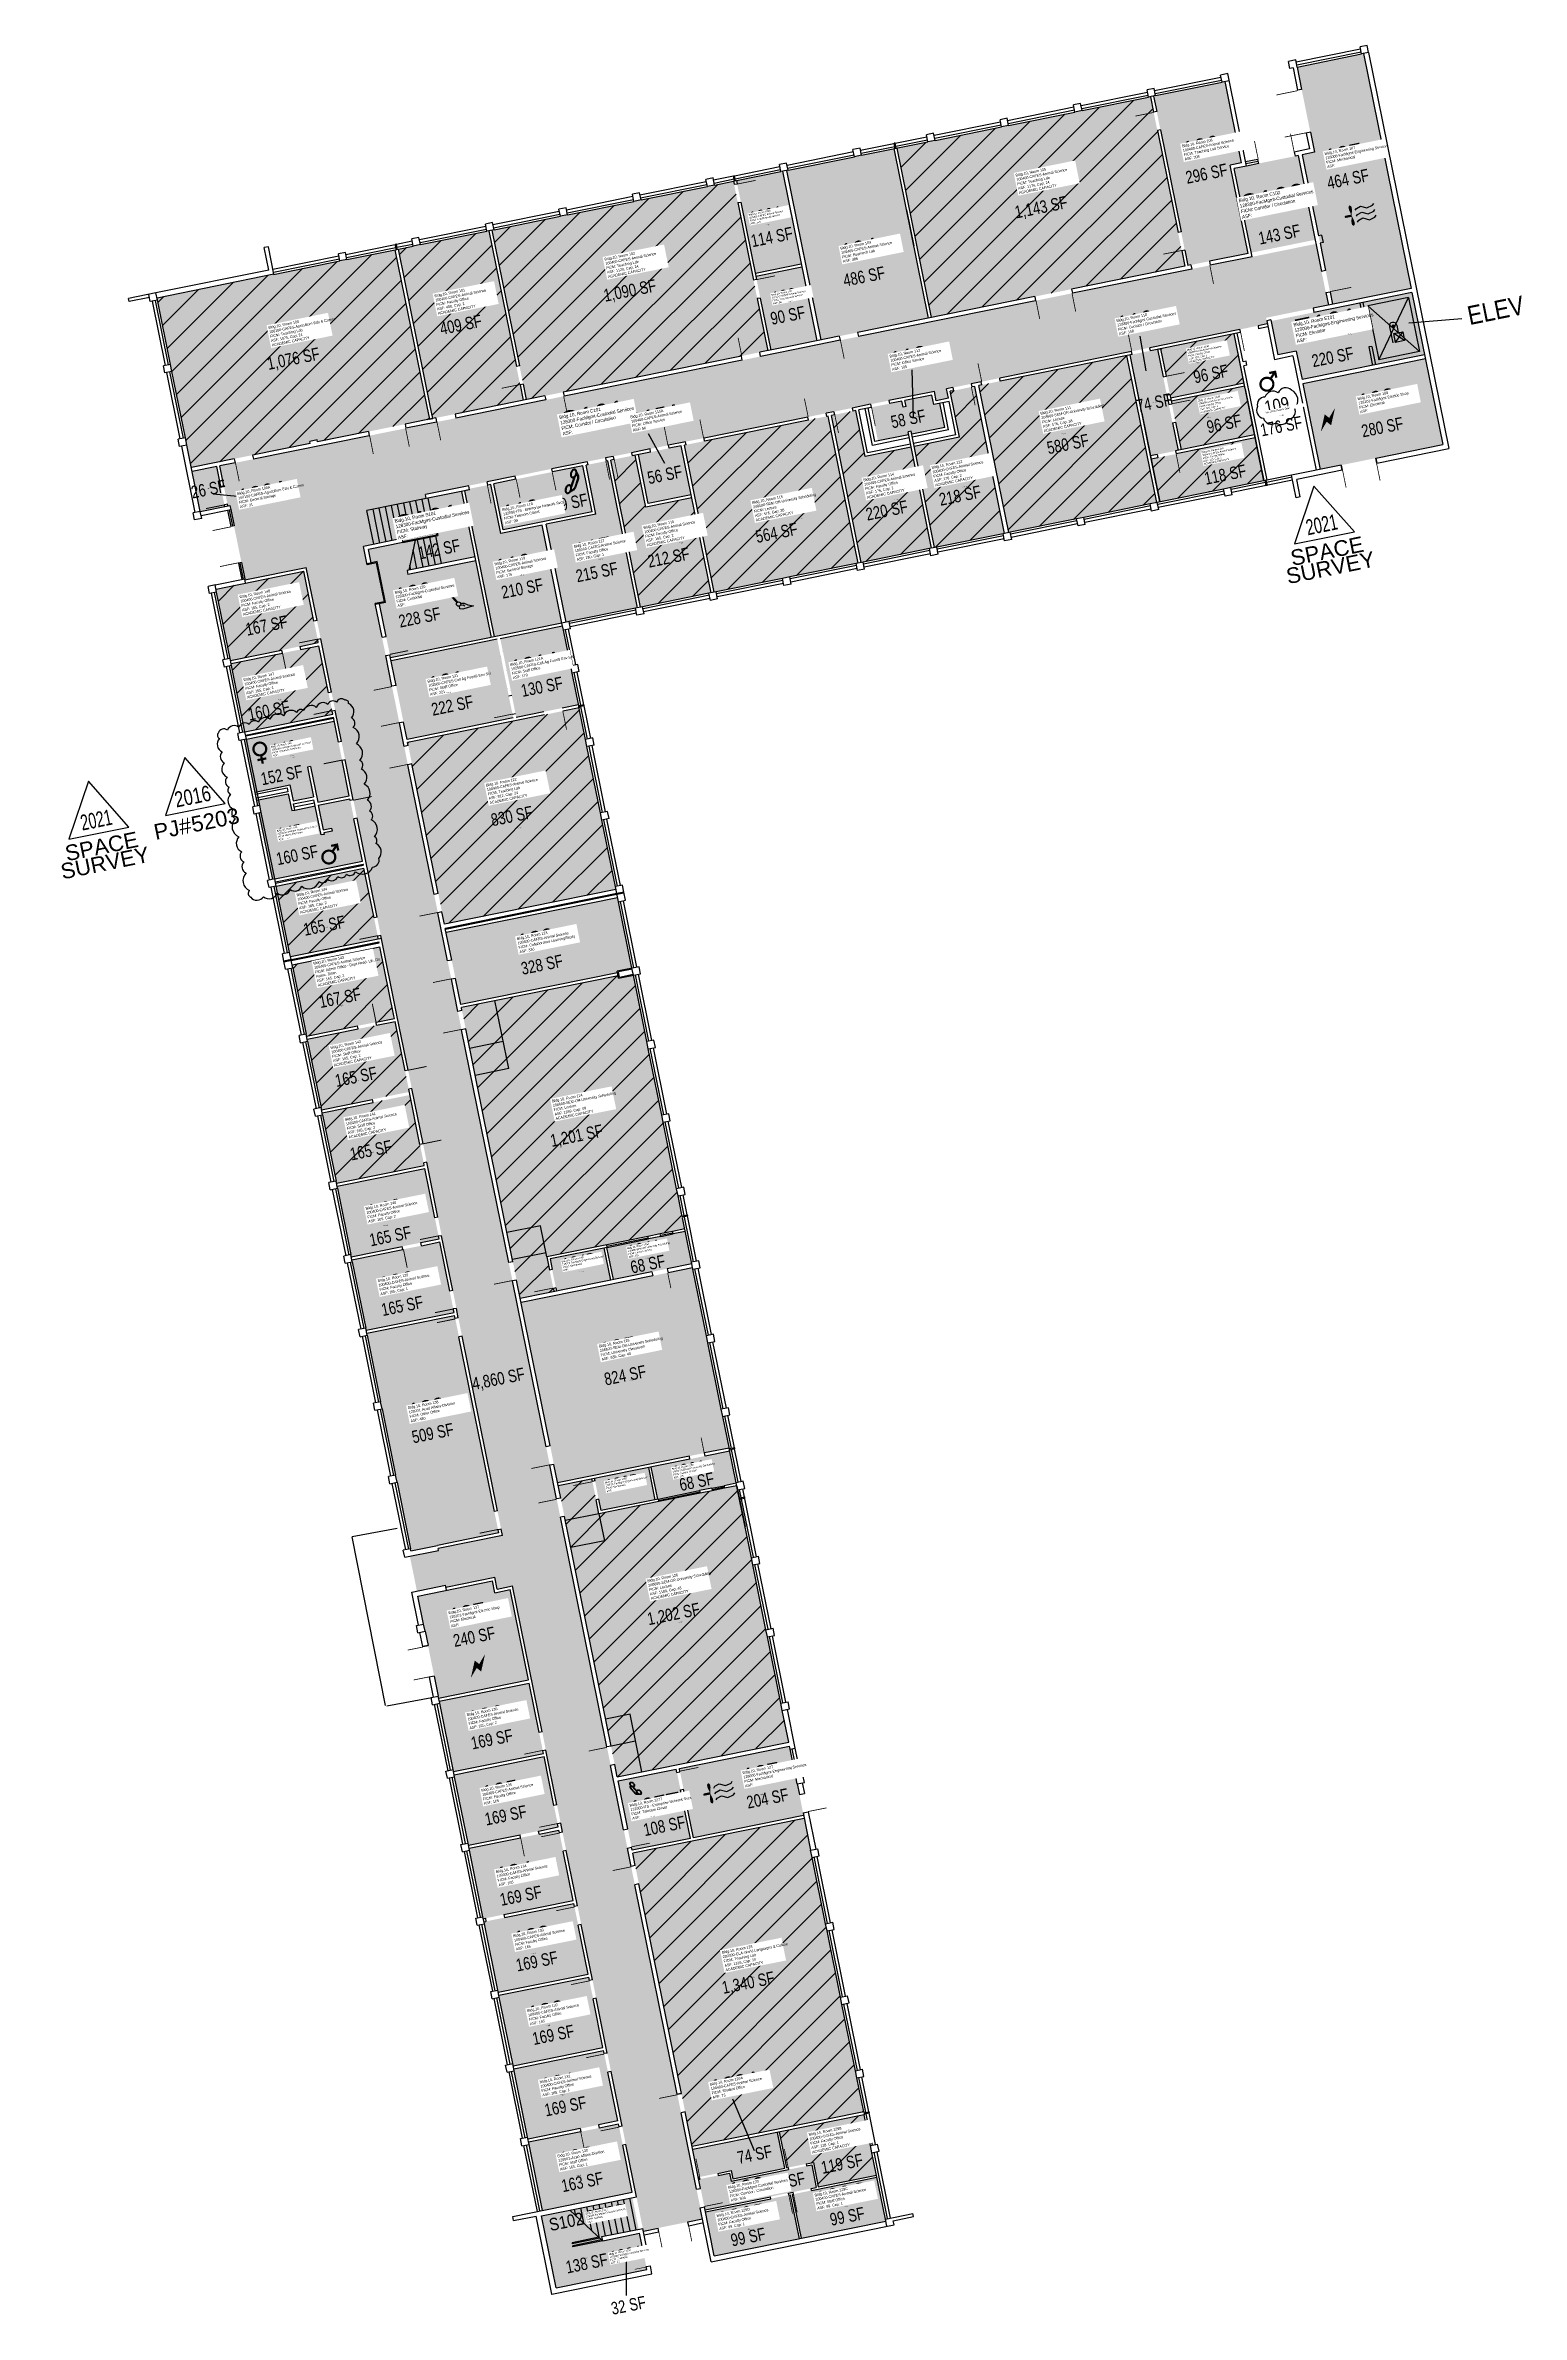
# Model space of a CAD drawing. Header units: inches. Extents: x 69210405 to 69213239, y 27678837 to 27683194.
import ezdxf
from ezdxf.enums import TextEntityAlignment as Align

# ---------------------------------------------------------------- set-up
doc = ezdxf.new("R2010")
doc.units = ezdxf.units.IN
doc.header["$LTSCALE"] = 0.25
doc.header["$MEASUREMENT"] = 0
doc.layers.get('0').update_dxf_attribs({"linetype": 'CONTINUOUS'})
for name, color, linetype in [('A-DOOR', 2, 'CONTINUOUS'), ('A-FLOR', 3, 'CONTINUOUS'), ('A-GLAZ', 1, 'CONTINUOUS'), ('A-IDEN-ICON', 4, 'CONTINUOUS'), ('A-IDEN-RNUM', 7, 'CONTINUOUS'), ('A-IDEN-SNUM', 4, 'CONTINUOUS'), ('A-IDEN-VNUM', 4, 'CONTINUOUS'), ('A-SITE', 3, 'CONTINUOUS'), ('A-WALL', 5, 'CONTINUOUS'), ('AREA-TEXT', 3, 'CONTINUOUS'), ('Rooms-Capacity', 4, 'CONTINUOUS'), ('Rooms-Category-Color', 7, 'CONTINUOUS'), ('Rooms-College-Color', 7, 'CONTINUOUS'), ('Rooms-Department-Color', 7, 'CONTINUOUS'), ('Rooms-Division-Color', 7, 'CONTINUOUS'), ('Rooms-Information', 7, 'CONTINUOUS')]:
    doc.layers.add(name, color=color, linetype=linetype)
doc.layers.add('A-REV', color=1, linetype='CONTINUOUS', true_color=0xff0000)
doc.styles.add('AREA', font='arial.ttf', dxfattribs={"width": 0.75, "height": 24})
doc.styles.add('Arial', font='arial.ttf')
doc.styles.add('CP_AREA', font='arial.ttf', dxfattribs={"height": 15})
doc.styles.add('CP_ROOMSNUMBER', font='arial.ttf', dxfattribs={"height": 1})
doc.styles.add('CP_ROOMVNUMBER', font='arial.ttf', dxfattribs={"width": 0.85, "height": 0.075})
pattern_1 = [(45, (0, 0), (-26.516504294, 26.516504294), [])]

# ---------------------------------------------------------------- blocks, each defined once
blk = doc.blocks.new('CPELEV')
at = {"color": 0, "linetype": 'ByBlock'}
for p, q in [((-0.035, 0.03), (-0.035, -0.08)), ((0.015, 0.03), (0.015, -0.02)), ((-0.015, -0.08), (-0.015, -0.02)), ((-0.015, -0.02), (0.045, -0.02)), ((-0.015, -0.08), (0.045, -0.02)), ((0.045, -0.08), (-0.015, -0.02)), ((0.045, -0.08), (-0.015, -0.08)), ((0.045, -0.02), (0.045, -0.08))]:
    blk.add_line(p, q, dxfattribs=at)
at = {"color": 0, "linetype": 'ByBlock', "const_width": 0.0106}
blk.add_lwpolyline([(-0.015, 0.03, 1), (-0.005, 0.03, 1)], format="xyb", close=True, dxfattribs=at)
at = {"color": 0, "linetype": 'ByBlock'}
blk.add_arc((-0.01, 0.03), 0.025, 0, 180, dxfattribs=at)
blk = doc.blocks.new('CPWOMEN')
at = {"color": 0, "linetype": 'ByBlock', "const_width": 0.015}
blk.add_lwpolyline([(-0.0375, 0, 1), (0.0475, 0, 1)], format="xyb", close=True, dxfattribs=at)
for points in [[(-0.025, -0.07), (0.035, -0.07)], [(0.005, -0.04), (0.005, -0.1)]]:
    blk.add_lwpolyline(points, dxfattribs=at)
blk = doc.blocks.new('CPMEN')
at = {"color": 0, "linetype": 'ByBlock', "const_width": 0.015}
blk.add_lwpolyline([(-0.058, -0.02, 1), (0.028, -0.02, 1)], format="xyb", close=True, dxfattribs=at)
for points in [[(0.055, 0.01), (0.055, 0.05), (0.015, 0.05)], [(0.015, 0.01), (0.055, 0.05)]]:
    blk.add_lwpolyline(points, dxfattribs=at)
blk = doc.blocks.new('CPMECH')
at = {"color": 0, "linetype": 'ByBlock'}
for p, q in [((0.005, 0.025), (0.015, 0.035)), ((0.015, 0.035), (0.045, 0.045)), ((0.015, -0.005), (0.045, 0.005)), ((0.045, 0.045), (0.085, 0.025)), ((0.045, 0.005), (0.085, -0.015)), ((0.085, 0.025), (0.125, 0.035)), ((0.125, 0.035), (0.135, 0.045)), ((0.125, -0.005), (0.135, 0.005)), ((0.005, -0.015), (0.015, -0.005)), ((0.005, -0.055), (0.015, -0.045)), ((0.015, -0.045), (0.045, -0.035)), ((0.045, -0.035), (0.085, -0.055)), ((0.085, -0.015), (0.125, -0.005)), ((0.085, -0.055), (0.125, -0.045)), ((0.125, -0.045), (0.135, -0.035))]:
    blk.add_line(p, q, dxfattribs=at)
at = {"color": 0, "linetype": 'ByBlock', "const_width": 0.015}
blk.add_lwpolyline([(-0.025, -0.005), (-0.065, -0.005)], dxfattribs=at)
at = {"color": 0, "linetype": 'ByBlock', "const_width": 0.0075}
blk.add_lwpolyline([(-0.068, -0.007, 1), (-0.062, -0.003, 1)], format="xyb", close=True, dxfattribs=at)
at = {"color": 0, "linetype": 'ByBlock'}
for points in [[(-0.025, -0.005, 0, 0.02, 0), (-0.025, 0.035, 0.02, 0.02, 0), (-0.025, 0.055, 0.02, 0, 0), (-0.025, 0.065, 0, 0, 0)], [(-0.025, -0.005, 0, 0.02, 0), (-0.025, -0.045, 0.02, 0.02, 0), (-0.025, -0.065, 0.02, 0, 0), (-0.025, -0.075, 0, 0, 0)]]:
    blk.add_lwpolyline(points, format="xyseb", dxfattribs=at)
blk = doc.blocks.new('CPELECT')
at = {"color": 0, "linetype": 'ByBlock'}
blk.add_lwpolyline([(0.062, 0.063, 0, 0.03, 0), (0.01, -0.017, 0.03, 0.03, 0), (-0.01, 0.007, 0.03, 0, 0), (-0.062, -0.073, 0.03, 0, 0)], format="xyseb", dxfattribs=at)
blk = doc.blocks.new('CPPHONE')
at = {"color": 0, "linetype": 'ByBlock'}
for p, q in [((0.01, 0.025), (-0.02, -0.025)), ((0.017, 0.028), (-0.018, -0.033))]:
    blk.add_line(p, q, dxfattribs=at)
for points in [[(0.036, 0.057), (0.042, 0.031), (0.038, 0.011), (0.008, -0.041), (-0.008, -0.056), (-0.034, -0.064)], [(0.033, 0.047), (0.037, 0.031), (0.033, 0.013), (0.004, -0.038), (-0.011, -0.051), (-0.026, -0.057)]]:
    blk.add_lwpolyline(points, dxfattribs=at)
for points in [[(0.029, 0.079, 0.139889), (0.022, 0.08, 0.107118), (0.012, 0.078, 0.079812), (0.004, 0.072, 0.067459), (-0.003, 0.063, 0.067459), (-0.008, 0.051, 0.079812), (-0.009, 0.041, 0.107118), (-0.006, 0.032, 0.139889), (-0.001, 0.027, 0.139889), (0.006, 0.025, 0.107118), (0.015, 0.027, 0.079812), (0.024, 0.033, 0.067459), (0.031, 0.043, 0.067459), (0.036, 0.054, 0.079812), (0.037, 0.064, 0.107118), (0.034, 0.073, 0.139889)], [(0.026, 0.074, 0.139889), (0.022, 0.075, 0.107118), (0.014, 0.074, 0.079812), (0.007, 0.069, 0.067459), (0.001, 0.06, 0.067459), (-0.003, 0.05, 0.079812), (-0.004, 0.042, 0.107118), (-0.002, 0.034, 0.139889), (0.001, 0.031, 0.139889), (0.006, 0.03, 0.107118), (0.013, 0.032, 0.079812), (0.02, 0.037, 0.067459), (0.027, 0.045, 0.067459), (0.031, 0.055, 0.079812), (0.032, 0.064, 0.107118), (0.03, 0.071, 0.139889)], [(-0.026, -0.017, 0.139889), (-0.033, -0.015, 0.107118), (-0.043, -0.017, 0.079812), (-0.051, -0.023, 0.067459), (-0.058, -0.033, 0.067459), (-0.063, -0.044, 0.079812), (-0.064, -0.054, 0.107118), (-0.061, -0.063, 0.139889), (-0.056, -0.069, 0.139889), (-0.049, -0.07, 0.107118), (-0.04, -0.068, 0.079812), (-0.031, -0.062, 0.067459), (-0.024, -0.053, 0.067459), (-0.019, -0.041, 0.079812), (-0.018, -0.031, 0.107118), (-0.021, -0.022, 0.139889)], [(-0.029, -0.021, 0.139889), (-0.033, -0.02, 0.107118), (-0.041, -0.022, 0.079812), (-0.048, -0.027, 0.067459), (-0.054, -0.035, 0.067459), (-0.058, -0.045, 0.079812), (-0.059, -0.054, 0.107118), (-0.057, -0.061, 0.139889), (-0.054, -0.064, 0.139889), (-0.049, -0.065, 0.107118), (-0.042, -0.064, 0.079812), (-0.035, -0.059, 0.067459), (-0.028, -0.05, 0.067459), (-0.024, -0.04, 0.079812), (-0.023, -0.032, 0.107118), (-0.025, -0.024, 0.139889)]]:
    blk.add_lwpolyline(points, format="xyb", close=True, dxfattribs=at)
blk = doc.blocks.new('CPCUST')
at = {"color": 0, "linetype": 'ByBlock'}
for p, q in [((0.017, -0.064), (0.02, -0.047)), ((0.036, -0.07), (0.017, -0.064)), ((0.026, -0.041), (0.045, -0.041)), ((0.03, -0.034), (0.038, -0.03)), ((0.112, -0.063), (0.036, -0.07)), ((0.038, -0.03), (0.053, -0.032)), ((0.045, -0.041), (0.054, -0.051)), ((0.053, -0.032), (0.075, -0.048)), ((0.075, -0.048), (0.112, -0.063))]:
    blk.add_line(p, q, dxfattribs=at)
at = {"color": 0, "linetype": 'ByBlock', "const_width": 0.015}
blk.add_lwpolyline([(-0.03, 0.05), (0.01, -0.019)], dxfattribs=at)
at = {"color": 0, "linetype": 'ByBlock', "const_width": 0.0075}
blk.add_lwpolyline([(-0.033, 0.048, 1), (-0.027, 0.052, 1)], format="xyb", close=True, dxfattribs=at)
at = {"color": 0, "linetype": 'ByBlock'}
blk.add_circle((0.016, -0.031), 0.0141, dxfattribs=at)
blk = doc.blocks.new('ProjectRev')
at = {"transparency": 16777216}
blk.add_lwpolyline([(0, 0.122), (-0.1221, -0.0895), (0.1221, -0.0895)], close=True, dxfattribs=at)
at = {"transparency": 16777216, "insert": (-0.1798, -0.1151), "char_height": 0.0625, "width": 0.24749, "attachment_point": 1, "style": 'Arial'}
blk.add_mtext('PJ#', dxfattribs=at)
at = {"transparency": 16777216, "style": 'Arial', "width": 0.75}
blk.add_attdef('YEAR', text='', height=18.75, dxfattribs=at).set_placement((0, 0), align=Align.MIDDLE_CENTER)
at = {"transparency": 16777216, "style": 'Arial'}
blk.add_attdef('PROJECT', text='', height=18.75, dxfattribs=at).set_placement((-0.0276, -0.1151), align=Align.TOP_LEFT)
blk = doc.blocks.new('Space Revision')
at = {"layer": 'A-REV', "transparency": 16777216}
blk.add_lwpolyline([(0, 2.54), (-1.47, 0), (1.47, 0)], close=True, dxfattribs=at)
at = {"layer": 'A-REV', "transparency": 16777216, "insert": (0, -0.27), "char_height": 0.75, "attachment_point": 2, "line_spacing_factor": 0.65, "style": 'Arial'}
blk.add_mtext_dynamic_manual_height_columns('SPACE\\PSURVEY', width=1.2391, gutter_width=0.0182, heights=[0], dxfattribs=at)
at = {"layer": 'A-REV', "style": 'Arial', "flags": 1}
blk.add_attdef('UPDATES', text='', height=0.75, dxfattribs=at).set_placement((1.5, 1.08), align=Align.TOP_LEFT)
at = {"layer": 'A-REV', "transparency": 16777216, "style": 'Arial', "width": 0.65}
blk.add_attdef('YEAR', text='', height=0.75, dxfattribs=at).set_placement((0, 0.65), align=Align.MIDDLE_CENTER)

msp = doc.modelspace()

# ---------------------------------------------------------------- hatches: boundary and pattern name
at = {"layer": 'Rooms-Capacity'}
h = msp.add_hatch(dxfattribs=at)
h.set_pattern_fill('ANSI31', color=256, scale=300, style=0)
h.set_pattern_definition(pattern_1)
h.paths.add_polyline_path([(69212106.6, 27682671.5), (69212592.8, 27682770), (69212526.8, 27683095.4), (69212522.9, 27683094.6), (69212395.5, 27683068.8), (69212381.8, 27683066), (69212254.4, 27683040.2), (69212240.7, 27683037.4), (69212113.3, 27683011.6), (69212099.5, 27683008.8), (69212040.7, 27682996.9)])
h = msp.add_hatch(dxfattribs=at)
h.set_pattern_fill('ANSI31', color=256, scale=300, style=0)
h.set_pattern_definition(pattern_1)
h.paths.add_polyline_path([(69211792.1, 27682607.8), (69211726.2, 27682933.1), (69211548.7, 27682897.2), (69211535, 27682894.4), (69211407.6, 27682868.6), (69211393.9, 27682865.8), (69211266.5, 27682840), (69211262.5, 27682839.2), (69211328.5, 27682513.8)])
h = msp.add_hatch(dxfattribs=at)
h.set_pattern_fill('ANSI31', color=256, scale=300, style=0)
h.set_pattern_definition(pattern_1)
h.paths.add_polyline_path([(69211143, 27682476.2), (69211077, 27682801.6), (69210984.2, 27682782.8), (69210970.5, 27682780), (69210843.1, 27682754.2), (69210619.6, 27682708.9), (69210645.4, 27682581.5), (69210648.2, 27682567.8), (69210674, 27682440.3), (69210676.8, 27682426.6), (69210685.5, 27682383.5), (69210913.8, 27682429.8), (69210913, 27682433.7), (69210926.9, 27682436.5), (69210927.6, 27682432.6)])
h = msp.add_hatch(dxfattribs=at)
h.set_pattern_fill('ANSI31', color=256, scale=300, style=0)
h.set_pattern_definition(pattern_1)
h.paths.add_polyline_path([(69211148.8, 27682477.4), (69211322.6, 27682512.6), (69211256.7, 27682838), (69211252.7, 27682837.2), (69211184.1, 27682823.3), (69211170.4, 27682820.5), (69211082.9, 27682802.8)])
h = msp.add_hatch(dxfattribs=at)
h.set_pattern_fill('ANSI31', color=256, scale=300, style=0)
h.set_pattern_definition(pattern_1)
h.paths.add_polyline_path([(69212546.3, 27682611.6), (69212687.4, 27682640.2), (69212706.5, 27682546.1), (69212565.3, 27682517.5)])
h = msp.add_hatch(dxfattribs=at)
h.set_pattern_fill('ANSI31', color=256, scale=300, style=0)
h.set_pattern_definition(pattern_1)
h.paths.add_polyline_path([(69212254.6, 27682258.6), (69212257.5, 27682259.2), (69212384.9, 27682285), (69212398.6, 27682287.8), (69212526, 27682313.6), (69212538.8, 27682316.2), (69212481.6, 27682598.5), (69212197.4, 27682540.9)])
h = msp.add_hatch(dxfattribs=at)
h.set_pattern_fill('ANSI31', color=256, scale=300, style=0)
h.set_pattern_definition(pattern_1)
h.paths.add_polyline_path([(69212073.1, 27682423.9), (69212112.4, 27682229.8), (69212116.4, 27682230.6), (69212243.8, 27682256.4), (69212246.7, 27682257), (69212189.5, 27682539.3), (69212142.5, 27682529.8), (69212160.4, 27682441.6)])
h = msp.add_hatch(dxfattribs=at)
h.set_pattern_fill('ANSI31', color=256, scale=300, style=0)
h.set_pattern_definition(pattern_1)
h.paths.add_polyline_path([(69212566.5, 27682511.6), (69212707.7, 27682540.2), (69212726.7, 27682446.1), (69212585.6, 27682417.5)])
h = msp.add_hatch(dxfattribs=at)
h.set_pattern_fill('ANSI31', color=256, scale=300, style=0)
h.set_pattern_definition(pattern_1)
h.paths.add_polyline_path([(69211979, 27682404.8), (69211961.2, 27682493), (69211914.1, 27682483.5), (69211971.3, 27682201.2), (69211975.2, 27682202), (69212102.6, 27682227.8), (69212106.6, 27682228.6), (69212067.2, 27682422.7)])
h = msp.add_hatch(dxfattribs=at)
h.set_pattern_fill('ANSI31', color=256, scale=300, style=0)
h.set_pattern_definition(pattern_1)
h.paths.add_polyline_path([(69211908.2, 27682482.3), (69211631.9, 27682426.3), (69211689.1, 27682144), (69211693, 27682144.8), (69211820.4, 27682170.6), (69211834.1, 27682173.4), (69211961.5, 27682199.2), (69211965.4, 27682200)])
h = msp.add_hatch(dxfattribs=at)
h.set_pattern_fill('ANSI31', color=256, scale=300, style=0)
h.set_pattern_definition(pattern_1)
h.paths.add_polyline_path([(69211679.2, 27682142), (69211683.2, 27682142.8), (69211646.2, 27682325.1), (69211558, 27682307.3), (69211537.8, 27682407.2), (69211490.7, 27682397.7), (69211547.9, 27682115.4), (69211551.8, 27682116.2)])
h = msp.add_hatch(dxfattribs=at)
h.set_pattern_fill('ANSI31', color=256, scale=300, style=0)
h.set_pattern_definition(pattern_1)
h.paths.add_polyline_path([(69212727.9, 27682440.3), (69212744.5, 27682358.6), (69212544.7, 27682317.4), (69212528, 27682399.7)])
h = msp.add_hatch(dxfattribs=at)
h.set_pattern_fill('ANSI31', color=256, scale=300, style=0)
h.set_pattern_definition(pattern_1)
h.paths.add_polyline_path([(69210732.8, 27682150.2), (69210734, 27682144.4), (69210759.8, 27682016.9), (69210760.6, 27682013), (69210929.2, 27682047.2), (69210901.4, 27682184.4)])
h = msp.add_hatch(dxfattribs=at)
h.set_pattern_fill('ANSI31', color=256, scale=300, style=0)
h.set_pattern_definition(pattern_1)
h.paths.add_polyline_path([(69210930.3, 27682041.3), (69210761.8, 27682007.1), (69210762.6, 27682003.2), (69210788.4, 27681875.8), (69210957, 27681910)])
h = msp.add_hatch(dxfattribs=at)
h.set_pattern_fill('ANSI31', color=256, scale=300, style=0)
h.set_pattern_definition(pattern_1)
h.paths.add_polyline_path([(69211171.4, 27681506.6), (69211500.6, 27681573.3), (69211499.5, 27681579.1), (69211473.6, 27681706.5), (69211470.9, 27681720.3), (69211445, 27681847.7), (69211442.3, 27681861.4), (69211429.9, 27681922.2), (69211100.7, 27681855.4)])
h = msp.add_hatch(dxfattribs=at)
h.set_pattern_fill('ANSI31', color=256, scale=300, style=0)
h.set_pattern_definition(pattern_1)
h.paths.add_polyline_path([(69210848.4, 27681579.8), (69210874.2, 27681452.4), (69210875.8, 27681444.6), (69211044.3, 27681478.7), (69211016.9, 27681614)])
h = msp.add_hatch(dxfattribs=at)
h.set_pattern_fill('ANSI31', color=256, scale=300, style=0)
h.set_pattern_definition(pattern_1)
h.paths.add_polyline_path([(69211047.5, 27681463), (69210879, 27681428.9), (69210880.1, 27681423), (69210906, 27681295.6), (69210906.8, 27681291.7), (69211075.3, 27681325.8)])
h = msp.add_hatch(dxfattribs=at)
h.set_pattern_fill('ANSI31', color=256, scale=300, style=0)
h.set_pattern_definition(pattern_1)
h.paths.add_polyline_path([(69211317, 27680788.1), (69211381.6, 27680801.2), (69211368.1, 27680867.9), (69211632.7, 27680921.5), (69211617, 27680998.9), (69211591.2, 27681126.3), (69211588.4, 27681140), (69211562.6, 27681267.5), (69211559.8, 27681281.2), (69211534, 27681408.6), (69211505.8, 27681402.9), (69211504.8, 27681407.8), (69211203.8, 27681346.8)])
h = msp.add_hatch(dxfattribs=at)
h.set_pattern_fill('ANSI31', color=256, scale=300, style=0)
h.set_pattern_definition(pattern_1)
h.paths.add_polyline_path([(69211103.9, 27681184.7), (69211076.5, 27681320), (69210907.9, 27681285.8), (69210908.7, 27681281.9), (69210934.6, 27681154.5), (69210935.4, 27681150.5)])
h = msp.add_hatch(dxfattribs=at)
h.set_pattern_fill('ANSI31', color=256, scale=300, style=0)
h.set_pattern_definition(pattern_1)
h.paths.add_polyline_path([(69211105.1, 27681178.8), (69210936.5, 27681144.7), (69210963.9, 27681009.4), (69211132.5, 27681043.6)])
h = msp.add_hatch(dxfattribs=at)
h.set_pattern_fill('ANSI31', color=256, scale=300, style=0)
h.set_pattern_definition(pattern_1)
h.paths.add_polyline_path([(69211503, 27679869.8), (69211832.3, 27679936.5), (69211820, 27679997.3), (69211817.2, 27680011), (69211791.4, 27680138.4), (69211788.6, 27680152.1), (69211763.4, 27680276.6), (69211760.6, 27680290.3), (69211732.6, 27680428.5), (69211468, 27680374.9), (69211454.5, 27680441.6), (69211389.8, 27680428.4)])
h = msp.add_hatch(dxfattribs=at)
h.set_pattern_fill('ANSI31', color=256, scale=300, style=0)
h.set_pattern_definition(pattern_1)
h.paths.add_polyline_path([(69211646.9, 27679160), (69211976.2, 27679226.7), (69211862.1, 27679789.5), (69211532.8, 27679722.8)])
h = msp.add_hatch(dxfattribs=at)
h.set_pattern_fill('ANSI31', color=256, scale=300, style=0)
h.set_pattern_definition(pattern_1)
h.paths.add_polyline_path([(69211828.6, 27679119), (69211814.7, 27679187.8), (69211977.3, 27679220.8), (69212000.8, 27679104.9), (69211889.1, 27679082.3), (69211879.6, 27679129.3)])
at = {"layer": 'Rooms-Category-Color', "true_color": 0xadadad}
for points in [[(69212935.7, 27683178.2), (69212931.8, 27683177.4), (69212808.3, 27683152.4), (69212835.1, 27683020.1), (69212841.5, 27682988.7), (69212818, 27682983.9), (69212876.2, 27682696.8), (69213027, 27682727.4)], [(69212810.1, 27682982.4), (69212805, 27682981.3), (69212734.5, 27682967.1), (69212734.5, 27682967), (69212711, 27682962.2), (69212710.9, 27682962.3), (69212687.4, 27682957.5), (69212720.2, 27682795.8), (69212842.8, 27682820.7)], [(69211038.4, 27682122.3), (69211056, 27682125.9), (69211040.9, 27682200.4), (69211023.3, 27682196.8), (69211016.2, 27682232.1), (69211035.8, 27682236.1), (69211022.6, 27682300.8), (69211136.3, 27682323.8), (69211134.7, 27682331.7), (69211209.2, 27682346.8), (69212111.9, 27682529.7), (69212115.6, 27682511.6), (69212139.1, 27682516.3), (69212135.4, 27682534.5), (69212751, 27682659.2), (69212748.7, 27682671), (69212868.3, 27682695.2), (69212844.4, 27682812.8), (69210740, 27682386.4), (69210755.5, 27682309.9), (69210759.4, 27682310.7), (69210781.7, 27682200.9), (69210788.4, 27682167.6), (69210906, 27682191.4), (69211007.7, 27681689.7), (69211007.7, 27681689.7), (69211282.6, 27680333.3), (69211159.1, 27680308.2), (69211159.9, 27680304.3), (69211105, 27680293.2), (69211118.5, 27680226.5), (69211173.4, 27680237.6), (69211174.2, 27680233.7), (69211268.3, 27680252.8), (69211272.8, 27680230.2), (69211302.2, 27680236.2), (69211553.2, 27678997.7), (69211666.9, 27679020.8)], [(69213028.6, 27682719.5), (69212758.1, 27682664.7), (69212771.2, 27682600), (69212806.5, 27682607.1), (69212817.7, 27682552.2), (69212952.9, 27682579.6), (69212958.8, 27682580.8), (69213052.9, 27682599.9)], [(69212540.4, 27682610.4), (69212579.7, 27682416.3), (69212526.8, 27682405.6), (69212487.5, 27682599.7)], [(69212819.3, 27682544.3), (69212852.6, 27682379.8), (69212892.8, 27682388), (69213087.8, 27682427.5), (69213054.5, 27682592)], [(69211436.8, 27682386.8), (69211266.3, 27682352.2), (69211284.2, 27682264), (69211454.7, 27682298.6)], [(69211022.6, 27682300.8), (69211035.8, 27682236.1), (69211089.8, 27682247), (69211091.4, 27682239.2), (69211102.1, 27682186.3), (69211230.3, 27682212.3), (69211204.9, 27682337.7), (69211136.3, 27682323.8)], [(69211261.7, 27682057.4), (69211231.9, 27682204.5), (69211101.2, 27682178), (69211099.6, 27682185.8), (69211102.1, 27682186.3), (69211091.4, 27682239.2), (69211025.6, 27682225.8), (69211030.8, 27682200.4), (69211042.5, 27682202.8), (69211058.4, 27682124.4), (69211046.7, 27682122), (69211067.7, 27682018.1)], [(69210908.2, 27681808.3), (69210914, 27681809.5), (69210928, 27681740.8), (69210988.7, 27681753.2), (69210959.7, 27681896.3), (69210787.2, 27681861.3), (69210807.8, 27681760.4), (69210874.8, 27681774), (69210880.9, 27681743.6), (69210919.7, 27681751.5)], [(69210989.9, 27681747.3), (69210929.1, 27681735), (69210938.6, 27681688.1), (69210954.4, 27681691.1), (69210955.5, 27681685.2), (69210939.9, 27681682), (69210940.5, 27681679.1), (69210934.6, 27681678), (69210923.3, 27681733.9), (69210878.2, 27681724.7), (69210871.6, 27681757), (69210810.9, 27681744.7), (69210813.1, 27681733.9), (69210817, 27681734.7), (69210819.8, 27681721), (69210815.8, 27681720.2), (69210841.7, 27681592.8), (69211014.1, 27681627.7)], [(69211374, 27680864), (69211477.5, 27680885), (69211490.1, 27680823.2), (69211386.5, 27680802.2)], [(69211459.4, 27680442.5), (69211562.9, 27680463.5), (69211575.5, 27680401.7), (69211472, 27680380.8)], [(69211297.5, 27680229.1), (69211268.1, 27680223.2), (69211263.6, 27680245.7), (69211120.5, 27680216.7), (69211131.4, 27680162.8), (69211134.2, 27680149.1), (69211152.3, 27680059.9), (69211159.4, 27680024.6), (69211160.2, 27680020.7), (69211332.7, 27680055.6)], [(69211860.9, 27679795.4), (69211848.6, 27679856.1), (69211845.8, 27679869.9), (69211844.6, 27679875.7), (69211835.1, 27679922.8), (69211833.9, 27679928.7), (69211622.3, 27679885.8), (69211649.3, 27679752.5)], [(69211616.4, 27679884.6), (69211504.6, 27679861.9), (69211531.7, 27679728.6), (69211643.4, 27679751.3)], [(69211671.6, 27679038.2), (69211885.2, 27679081.5), (69211876.5, 27679124.6), (69211721.6, 27679093.2), (69211718.5, 27679108.9), (69211659.6, 27679097)], [(69211357.6, 27679026.6), (69211385.6, 27678888.4), (69211496, 27678910.8), (69211481.9, 27678980.4), (69211475.3, 27678979), (69211473.7, 27678986.9), (69211544.3, 27679001.2), (69211532, 27679061.9)], [(69211545.9, 27678993.3), (69211481.9, 27678980.4), (69211496, 27678910.8), (69211560, 27678923.8)]]:
    msp.add_hatch(color=253, dxfattribs=at).paths.add_polyline_path(points)
at = {"layer": 'Rooms-Category-Color', "true_color": 0xe3f498}
for points in [[(69212680, 27682964.2), (69212701.5, 27682968.5), (69212669.9, 27683124.4), (69212664.1, 27683123.2), (69212536.6, 27683097.4), (69212532.7, 27683096.6), (69212598.7, 27682771.2), (69212714.3, 27682794.6)], [(69212106.6, 27682671.5), (69212592.8, 27682770), (69212526.8, 27683095.4), (69212522.9, 27683094.6), (69212395.5, 27683068.8), (69212381.8, 27683066), (69212254.4, 27683040.2), (69212240.7, 27683037.4), (69212113.3, 27683011.6), (69212099.5, 27683008.8), (69212040.7, 27682996.9)], [(69211828, 27682953.8), (69212034.8, 27682995.7), (69212100.8, 27682670.3), (69211893.9, 27682628.4)], [(69211792.1, 27682607.8), (69211726.2, 27682933.1), (69211548.7, 27682897.2), (69211535, 27682894.4), (69211407.6, 27682868.6), (69211393.9, 27682865.8), (69211266.5, 27682840), (69211262.5, 27682839.2), (69211328.5, 27682513.8)], [(69211820.2, 27682952.2), (69211817.3, 27682951.6), (69211732, 27682934.3), (69211768.2, 27682756), (69211856.4, 27682773.9)], [(69211143, 27682476.2), (69211077, 27682801.6), (69210984.2, 27682782.8), (69210970.5, 27682780), (69210843.1, 27682754.2), (69210619.6, 27682708.9), (69210645.4, 27682581.5), (69210648.2, 27682567.8), (69210674, 27682440.3), (69210676.8, 27682426.6), (69210685.5, 27682383.5), (69210913.8, 27682429.8), (69210913, 27682433.7), (69210926.9, 27682436.5), (69210927.6, 27682432.6)], [(69211769.4, 27682750.1), (69211798, 27682609), (69211886.2, 27682626.8), (69211857.6, 27682768)], [(69211171.4, 27681506.6), (69211500.6, 27681573.3), (69211499.5, 27681579.1), (69211473.6, 27681706.5), (69211470.9, 27681720.3), (69211445, 27681847.7), (69211442.3, 27681861.4), (69211429.9, 27681922.2), (69211100.7, 27681855.4)], [(69211646.9, 27679160), (69211976.2, 27679226.7), (69211862.1, 27679789.5), (69211532.8, 27679722.8)]]:
    msp.add_hatch(color=61, dxfattribs=at).paths.add_polyline_path(points)
at = {"layer": 'Rooms-Category-Color', "true_color": 0xfa9ba3}
for points in [[(69211148.8, 27682477.4), (69211322.6, 27682512.6), (69211256.7, 27682838), (69211252.7, 27682837.2), (69211184.1, 27682823.3), (69211170.4, 27682820.5), (69211082.9, 27682802.8)], [(69212546.3, 27682611.6), (69212687.4, 27682640.2), (69212706.5, 27682546.1), (69212565.3, 27682517.5)], [(69212073.1, 27682423.9), (69212112.4, 27682229.8), (69212116.4, 27682230.6), (69212243.8, 27682256.4), (69212246.7, 27682257), (69212189.5, 27682539.3), (69212142.5, 27682529.8), (69212160.4, 27682441.6)], [(69212566.5, 27682511.6), (69212707.7, 27682540.2), (69212726.7, 27682446.1), (69212585.6, 27682417.5)], [(69211979, 27682404.8), (69211961.2, 27682493), (69211914.1, 27682483.5), (69211971.3, 27682201.2), (69211975.2, 27682202), (69212102.6, 27682227.8), (69212106.6, 27682228.6), (69212067.2, 27682422.7)], [(69211990.6, 27682499), (69212003.7, 27682434.3), (69212062.5, 27682446.2), (69212061.3, 27682452.1), (69212067.2, 27682453.3), (69212068.4, 27682447.4), (69212132.1, 27682460.3), (69212122.6, 27682506.9), (69212110.9, 27682504.5), (69212107.2, 27682522.6), (69212055.2, 27682512.1), (69212057.6, 27682500.3), (69212051.8, 27682499.1), (69212049.4, 27682510.9)], [(69211679.2, 27682142), (69211683.2, 27682142.8), (69211646.2, 27682325.1), (69211558, 27682307.3), (69211537.8, 27682407.2), (69211490.7, 27682397.7), (69211547.9, 27682115.4), (69211551.8, 27682116.2)], [(69211543.6, 27682408.4), (69211562.7, 27682314.3), (69211645, 27682331), (69211626, 27682425.1)], [(69212727.9, 27682440.3), (69212744.5, 27682358.6), (69212544.7, 27682317.4), (69212528, 27682399.7)], [(69211538.1, 27682113.4), (69211542, 27682114.2), (69211484.8, 27682396.5), (69211443.2, 27682388.1), (69211462.2, 27682294), (69211366.7, 27682274.6), (69211404.9, 27682086.4), (69211410.7, 27682087.6)], [(69210732.8, 27682150.2), (69210734, 27682144.4), (69210759.8, 27682016.9), (69210760.6, 27682013), (69210929.2, 27682047.2), (69210901.4, 27682184.4)], [(69211398.2, 27682079), (69211428.8, 27681928), (69211309.2, 27681903.8), (69211278.6, 27682054.7)], [(69210930.3, 27682041.3), (69210761.8, 27682007.1), (69210762.6, 27682003.2), (69210788.4, 27681875.8), (69210957, 27681910)], [(69211303.4, 27681902.6), (69211272.8, 27682053.6), (69211068.9, 27682012.2), (69211099.5, 27681861.3)], [(69210848.4, 27681579.8), (69210874.2, 27681452.4), (69210875.8, 27681444.6), (69211044.3, 27681478.7), (69211016.9, 27681614)], [(69211047.5, 27681463), (69210879, 27681428.9), (69210880.1, 27681423), (69210906, 27681295.6), (69210906.8, 27681291.7), (69211075.3, 27681325.8)], [(69211103.9, 27681184.7), (69211076.5, 27681320), (69210907.9, 27681285.8), (69210908.7, 27681281.9), (69210934.6, 27681154.5), (69210935.4, 27681150.5)], [(69211105.1, 27681178.8), (69210936.5, 27681144.7), (69210963.9, 27681009.4), (69211132.5, 27681043.6)], [(69210965.1, 27681003.5), (69210965.9, 27680999.6), (69210991.8, 27680872.2), (69210992.5, 27680868.3), (69211161.1, 27680902.4), (69211133.7, 27681037.7)], [(69210993.7, 27680862.4), (69210994.5, 27680858.5), (69211020.4, 27680731.1), (69211021.1, 27680727.2), (69211189.7, 27680761.3), (69211162.3, 27680896.6)], [(69211190.9, 27680755.4), (69211022.3, 27680721.3), (69211023.1, 27680717.4), (69211048.9, 27680589.9), (69211051.7, 27680576.2), (69211077.5, 27680448.8), (69211080.3, 27680435.1), (69211106.1, 27680307.7), (69211106.9, 27680303.8), (69211157.9, 27680314.1), (69211275.5, 27680337.9)], [(69211333.9, 27680049.8), (69211161.4, 27680014.8), (69211162.2, 27680010.9), (69211162.2, 27680010.9), (69211188, 27679883.5), (69211188, 27679883.5), (69211188.8, 27679879.6), (69211361.3, 27679914.5)], [(69211362.5, 27679908.6), (69211389.9, 27679773.4), (69211217.4, 27679738.4), (69211190, 27679873.7)], [(69211418.5, 27679632.3), (69211391.1, 27679767.5), (69211218.6, 27679732.6), (69211219.4, 27679728.6), (69211219.4, 27679728.6), (69211245.2, 27679601.2), (69211245.2, 27679601.2), (69211246, 27679597.3)], [(69211273.8, 27679460.1), (69211273.8, 27679460.1), (69211274.6, 27679456.2), (69211447.1, 27679491.1), (69211419.7, 27679626.4), (69211247.2, 27679591.4), (69211248, 27679587.5), (69211248, 27679587.5)], [(69211275.8, 27679450.3), (69211276.6, 27679446.4), (69211276.6, 27679446.4), (69211302.4, 27679319), (69211302.4, 27679319), (69211303.2, 27679315), (69211475.7, 27679350), (69211448.3, 27679485.2)], [(69211304.4, 27679309.2), (69211305.2, 27679305.2), (69211305.2, 27679305.2), (69211331, 27679177.8), (69211331, 27679177.8), (69211331.8, 27679173.9), (69211504.3, 27679208.9), (69211476.9, 27679344.1)], [(69211333, 27679168), (69211333.8, 27679164.1), (69211333.8, 27679164.1), (69211359.5, 27679037.2), (69211532, 27679072.1), (69211505.5, 27679203)], [(69211648.1, 27679154.1), (69211810.7, 27679187), (69211824.7, 27679118.2), (69211724.8, 27679097.9), (69211721.6, 27679113.6), (69211658.9, 27679100.9)], [(69211828.6, 27679119), (69211814.7, 27679187.8), (69211977.3, 27679220.8), (69212000.8, 27679104.9), (69211889.1, 27679082.3), (69211879.6, 27679129.3)], [(69211838.9, 27679068), (69212001.6, 27679101), (69212018.7, 27679016.7), (69211856, 27678983.7)], [(69211672.4, 27679034.3), (69211835, 27679067.2), (69211852.1, 27678982.9), (69211689.4, 27678950)]]:
    msp.add_hatch(color=241, dxfattribs=at).paths.add_polyline_path(points)
at = {"layer": 'Rooms-Category-Color', "true_color": 0xffff64}
for points in [[(69212254.6, 27682258.6), (69212257.5, 27682259.2), (69212384.9, 27682285), (69212398.6, 27682287.8), (69212526, 27682313.6), (69212538.8, 27682316.2), (69212481.6, 27682598.5), (69212197.4, 27682540.9)], [(69211908.2, 27682482.3), (69211631.9, 27682426.3), (69211689.1, 27682144), (69211693, 27682144.8), (69211820.4, 27682170.6), (69211834.1, 27682173.4), (69211961.5, 27682199.2), (69211965.4, 27682200)], [(69211317, 27680788.1), (69211381.6, 27680801.2), (69211368.1, 27680867.9), (69211632.7, 27680921.5), (69211617, 27680998.9), (69211591.2, 27681126.3), (69211588.4, 27681140), (69211562.6, 27681267.5), (69211559.8, 27681281.2), (69211534, 27681408.6), (69211505.8, 27681402.9), (69211504.8, 27681407.8), (69211203.8, 27681346.8)], [(69211569.8, 27680839.3), (69211646.2, 27680854.8), (69211645.6, 27680857.8), (69211633.7, 27680916.6), (69211482.4, 27680886), (69211495, 27680824.2)], [(69211318.6, 27680780.3), (69211388.7, 27680434.3), (69211717.9, 27680501), (69211705.6, 27680561.8), (69211702.8, 27680575.5), (69211677, 27680702.9), (69211674.2, 27680716.6), (69211648.4, 27680844.1), (69211647.8, 27680847)], [(69211731.6, 27680433.4), (69211729.6, 27680443.2), (69211725.1, 27680465.8), (69211719.1, 27680495.2), (69211642.7, 27680479.7), (69211567.8, 27680464.5), (69211580.4, 27680402.7)], [(69211503, 27679869.8), (69211832.3, 27679936.5), (69211820, 27679997.3), (69211817.2, 27680011), (69211791.4, 27680138.4), (69211788.6, 27680152.1), (69211763.4, 27680276.6), (69211760.6, 27680290.3), (69211732.6, 27680428.5), (69211468, 27680374.9), (69211454.5, 27680441.6), (69211389.8, 27680428.4)]]:
    msp.add_hatch(color=51, dxfattribs=at).paths.add_polyline_path(points)
at = {"layer": 'Rooms-Category-Color', "true_color": 0xe3c5e1}
for points in [[(69210749.6, 27682308.7), (69210734.1, 27682385.2), (69210687.1, 27682375.7), (69210702.6, 27682299.2)], [(69211260.4, 27682351), (69211210.4, 27682340.9), (69211267.6, 27682058.6), (69211397, 27682084.8), (69211358.8, 27682273), (69211279.5, 27682256.9)]]:
    msp.add_hatch(color=254, dxfattribs=at).paths.add_polyline_path(points)
at = {"layer": 'Rooms-Category-Color', "true_color": 0xffe090}
msp.add_hatch(color=41, dxfattribs=at).paths.add_polyline_path([(69211503.6, 27681413.6), (69211503, 27681416.6), (69211531.2, 27681422.3), (69211505.4, 27681549.7), (69211503.8, 27681557.6), (69211174.6, 27681490.8), (69211202.6, 27681352.6)])
at = {"layer": 'Rooms-College-Color', "true_color": 0xadadad}
for points in [[(69212935.7, 27683178.2), (69212931.8, 27683177.4), (69212808.3, 27683152.4), (69212835.1, 27683020.1), (69212841.5, 27682988.7), (69212818, 27682983.9), (69212876.2, 27682696.8), (69213027, 27682727.4)], [(69212810.1, 27682982.4), (69212805, 27682981.3), (69212734.5, 27682967.1), (69212734.5, 27682967), (69212711, 27682962.2), (69212710.9, 27682962.3), (69212687.4, 27682957.5), (69212720.2, 27682795.8), (69212842.8, 27682820.7)], [(69211038.4, 27682122.3), (69211056, 27682125.9), (69211040.9, 27682200.4), (69211023.3, 27682196.8), (69211016.2, 27682232.1), (69211035.8, 27682236.1), (69211022.6, 27682300.8), (69211136.3, 27682323.8), (69211134.7, 27682331.7), (69211209.2, 27682346.8), (69212111.9, 27682529.7), (69212115.6, 27682511.6), (69212139.1, 27682516.3), (69212135.4, 27682534.5), (69212751, 27682659.2), (69212748.7, 27682671), (69212868.3, 27682695.2), (69212844.4, 27682812.8), (69210740, 27682386.4), (69210755.5, 27682309.9), (69210759.4, 27682310.7), (69210781.7, 27682200.9), (69210788.4, 27682167.6), (69210906, 27682191.4), (69211007.7, 27681689.7), (69211007.7, 27681689.7), (69211282.6, 27680333.3), (69211159.1, 27680308.2), (69211159.9, 27680304.3), (69211105, 27680293.2), (69211118.5, 27680226.5), (69211173.4, 27680237.6), (69211174.2, 27680233.7), (69211268.3, 27680252.8), (69211272.8, 27680230.2), (69211302.2, 27680236.2), (69211553.2, 27678997.7), (69211666.9, 27679020.8)], [(69213028.6, 27682719.5), (69212758.1, 27682664.7), (69212771.2, 27682600), (69212806.5, 27682607.1), (69212817.7, 27682552.2), (69212952.9, 27682579.6), (69212958.8, 27682580.8), (69213052.9, 27682599.9)], [(69212819.3, 27682544.3), (69212852.6, 27682379.8), (69212892.8, 27682388), (69213087.8, 27682427.5), (69213054.5, 27682592)], [(69211022.6, 27682300.8), (69211035.8, 27682236.1), (69211089.8, 27682247), (69211091.4, 27682239.2), (69211102.1, 27682186.3), (69211230.3, 27682212.3), (69211204.9, 27682337.7), (69211136.3, 27682323.8)], [(69211261.7, 27682057.4), (69211231.9, 27682204.5), (69211101.2, 27682178), (69211099.6, 27682185.8), (69211102.1, 27682186.3), (69211091.4, 27682239.2), (69211025.6, 27682225.8), (69211030.8, 27682200.4), (69211042.5, 27682202.8), (69211058.4, 27682124.4), (69211046.7, 27682122), (69211067.7, 27682018.1)], [(69210908.2, 27681808.3), (69210914, 27681809.5), (69210928, 27681740.8), (69210988.7, 27681753.2), (69210959.7, 27681896.3), (69210787.2, 27681861.3), (69210807.8, 27681760.4), (69210874.8, 27681774), (69210880.9, 27681743.6), (69210919.7, 27681751.5)], [(69210989.9, 27681747.3), (69210929.1, 27681735), (69210938.6, 27681688.1), (69210954.4, 27681691.1), (69210955.5, 27681685.2), (69210939.9, 27681682), (69210940.5, 27681679.1), (69210934.6, 27681678), (69210923.3, 27681733.9), (69210878.2, 27681724.7), (69210871.6, 27681757), (69210810.9, 27681744.7), (69210813.1, 27681733.9), (69210817, 27681734.7), (69210819.8, 27681721), (69210815.8, 27681720.2), (69210841.7, 27681592.8), (69211014.1, 27681627.7)], [(69211374, 27680864), (69211477.5, 27680885), (69211490.1, 27680823.2), (69211386.5, 27680802.2)], [(69211459.4, 27680442.5), (69211562.9, 27680463.5), (69211575.5, 27680401.7), (69211472, 27680380.8)], [(69211297.5, 27680229.1), (69211268.1, 27680223.2), (69211263.6, 27680245.7), (69211120.5, 27680216.7), (69211131.4, 27680162.8), (69211134.2, 27680149.1), (69211152.3, 27680059.9), (69211159.4, 27680024.6), (69211160.2, 27680020.7), (69211332.7, 27680055.6)], [(69211860.9, 27679795.4), (69211848.6, 27679856.1), (69211845.8, 27679869.9), (69211844.6, 27679875.7), (69211835.1, 27679922.8), (69211833.9, 27679928.7), (69211622.3, 27679885.8), (69211649.3, 27679752.5)], [(69211616.4, 27679884.6), (69211504.6, 27679861.9), (69211531.7, 27679728.6), (69211643.4, 27679751.3)], [(69211357.6, 27679026.6), (69211385.6, 27678888.4), (69211496, 27678910.8), (69211481.9, 27678980.4), (69211475.3, 27678979), (69211473.7, 27678986.9), (69211544.3, 27679001.2), (69211532, 27679061.9)]]:
    msp.add_hatch(color=253, dxfattribs=at).paths.add_polyline_path(points)
at = {"layer": 'Rooms-College-Color', "true_color": 0xe3c5e1}
for points in [[(69212680, 27682964.2), (69212701.5, 27682968.5), (69212669.9, 27683124.4), (69212664.1, 27683123.2), (69212536.6, 27683097.4), (69212532.7, 27683096.6), (69212598.7, 27682771.2), (69212714.3, 27682794.6)], [(69212106.6, 27682671.5), (69212592.8, 27682770), (69212526.8, 27683095.4), (69212522.9, 27683094.6), (69212395.5, 27683068.8), (69212381.8, 27683066), (69212254.4, 27683040.2), (69212240.7, 27683037.4), (69212113.3, 27683011.6), (69212099.5, 27683008.8), (69212040.7, 27682996.9)], [(69211828, 27682953.8), (69212034.8, 27682995.7), (69212100.8, 27682670.3), (69211893.9, 27682628.4)], [(69211792.1, 27682607.8), (69211726.2, 27682933.1), (69211548.7, 27682897.2), (69211535, 27682894.4), (69211407.6, 27682868.6), (69211393.9, 27682865.8), (69211266.5, 27682840), (69211262.5, 27682839.2), (69211328.5, 27682513.8)], [(69211820.2, 27682952.2), (69211817.3, 27682951.6), (69211732, 27682934.3), (69211768.2, 27682756), (69211856.4, 27682773.9)], [(69211143, 27682476.2), (69211077, 27682801.6), (69210984.2, 27682782.8), (69210970.5, 27682780), (69210843.1, 27682754.2), (69210619.6, 27682708.9), (69210645.4, 27682581.5), (69210648.2, 27682567.8), (69210674, 27682440.3), (69210676.8, 27682426.6), (69210685.5, 27682383.5), (69210913.8, 27682429.8), (69210913, 27682433.7), (69210926.9, 27682436.5), (69210927.6, 27682432.6)], [(69211148.8, 27682477.4), (69211322.6, 27682512.6), (69211256.7, 27682838), (69211252.7, 27682837.2), (69211184.1, 27682823.3), (69211170.4, 27682820.5), (69211082.9, 27682802.8)], [(69211769.4, 27682750.1), (69211798, 27682609), (69211886.2, 27682626.8), (69211857.6, 27682768)], [(69212546.3, 27682611.6), (69212687.4, 27682640.2), (69212706.5, 27682546.1), (69212565.3, 27682517.5)], [(69212540.4, 27682610.4), (69212579.7, 27682416.3), (69212526.8, 27682405.6), (69212487.5, 27682599.7)], [(69212073.1, 27682423.9), (69212112.4, 27682229.8), (69212116.4, 27682230.6), (69212243.8, 27682256.4), (69212246.7, 27682257), (69212189.5, 27682539.3), (69212142.5, 27682529.8), (69212160.4, 27682441.6)], [(69212566.5, 27682511.6), (69212707.7, 27682540.2), (69212726.7, 27682446.1), (69212585.6, 27682417.5)], [(69211979, 27682404.8), (69211961.2, 27682493), (69211914.1, 27682483.5), (69211971.3, 27682201.2), (69211975.2, 27682202), (69212102.6, 27682227.8), (69212106.6, 27682228.6), (69212067.2, 27682422.7)], [(69211990.6, 27682499), (69212003.7, 27682434.3), (69212062.5, 27682446.2), (69212061.3, 27682452.1), (69212067.2, 27682453.3), (69212068.4, 27682447.4), (69212132.1, 27682460.3), (69212122.6, 27682506.9), (69212110.9, 27682504.5), (69212107.2, 27682522.6), (69212055.2, 27682512.1), (69212057.6, 27682500.3), (69212051.8, 27682499.1), (69212049.4, 27682510.9)], [(69211679.2, 27682142), (69211683.2, 27682142.8), (69211646.2, 27682325.1), (69211558, 27682307.3), (69211537.8, 27682407.2), (69211490.7, 27682397.7), (69211547.9, 27682115.4), (69211551.8, 27682116.2)], [(69211543.6, 27682408.4), (69211562.7, 27682314.3), (69211645, 27682331), (69211626, 27682425.1)], [(69212727.9, 27682440.3), (69212744.5, 27682358.6), (69212544.7, 27682317.4), (69212528, 27682399.7)], [(69210749.6, 27682308.7), (69210734.1, 27682385.2), (69210687.1, 27682375.7), (69210702.6, 27682299.2)], [(69211538.1, 27682113.4), (69211542, 27682114.2), (69211484.8, 27682396.5), (69211443.2, 27682388.1), (69211462.2, 27682294), (69211366.7, 27682274.6), (69211404.9, 27682086.4), (69211410.7, 27682087.6)], [(69211260.4, 27682351), (69211210.4, 27682340.9), (69211267.6, 27682058.6), (69211397, 27682084.8), (69211358.8, 27682273), (69211279.5, 27682256.9)], [(69210732.8, 27682150.2), (69210734, 27682144.4), (69210759.8, 27682016.9), (69210760.6, 27682013), (69210929.2, 27682047.2), (69210901.4, 27682184.4)], [(69211398.2, 27682079), (69211428.8, 27681928), (69211309.2, 27681903.8), (69211278.6, 27682054.7)], [(69210930.3, 27682041.3), (69210761.8, 27682007.1), (69210762.6, 27682003.2), (69210788.4, 27681875.8), (69210957, 27681910)], [(69211303.4, 27681902.6), (69211272.8, 27682053.6), (69211068.9, 27682012.2), (69211099.5, 27681861.3)], [(69211171.4, 27681506.6), (69211500.6, 27681573.3), (69211499.5, 27681579.1), (69211473.6, 27681706.5), (69211470.9, 27681720.3), (69211445, 27681847.7), (69211442.3, 27681861.4), (69211429.9, 27681922.2), (69211100.7, 27681855.4)], [(69210848.4, 27681579.8), (69210874.2, 27681452.4), (69210875.8, 27681444.6), (69211044.3, 27681478.7), (69211016.9, 27681614)], [(69211503.6, 27681413.6), (69211503, 27681416.6), (69211531.2, 27681422.3), (69211505.4, 27681549.7), (69211503.8, 27681557.6), (69211174.6, 27681490.8), (69211202.6, 27681352.6)], [(69211047.5, 27681463), (69210879, 27681428.9), (69210880.1, 27681423), (69210906, 27681295.6), (69210906.8, 27681291.7), (69211075.3, 27681325.8)], [(69211103.9, 27681184.7), (69211076.5, 27681320), (69210907.9, 27681285.8), (69210908.7, 27681281.9), (69210934.6, 27681154.5), (69210935.4, 27681150.5)], [(69211105.1, 27681178.8), (69210936.5, 27681144.7), (69210963.9, 27681009.4), (69211132.5, 27681043.6)], [(69210965.1, 27681003.5), (69210965.9, 27680999.6), (69210991.8, 27680872.2), (69210992.5, 27680868.3), (69211161.1, 27680902.4), (69211133.7, 27681037.7)], [(69210993.7, 27680862.4), (69210994.5, 27680858.5), (69211020.4, 27680731.1), (69211021.1, 27680727.2), (69211189.7, 27680761.3), (69211162.3, 27680896.6)], [(69211648.1, 27679154.1), (69211810.7, 27679187), (69211824.7, 27679118.2), (69211724.8, 27679097.9), (69211721.6, 27679113.6), (69211658.9, 27679100.9)], [(69211828.6, 27679119), (69211814.7, 27679187.8), (69211977.3, 27679220.8), (69212000.8, 27679104.9), (69211889.1, 27679082.3), (69211879.6, 27679129.3)], [(69211671.6, 27679038.2), (69211885.2, 27679081.5), (69211876.5, 27679124.6), (69211721.6, 27679093.2), (69211718.5, 27679108.9), (69211659.6, 27679097)], [(69211838.9, 27679068), (69212001.6, 27679101), (69212018.7, 27679016.7), (69211856, 27678983.7)], [(69211672.4, 27679034.3), (69211835, 27679067.2), (69211852.1, 27678982.9), (69211689.4, 27678950)], [(69211545.9, 27678993.3), (69211481.9, 27678980.4), (69211496, 27678910.8), (69211560, 27678923.8)]]:
    msp.add_hatch(color=254, dxfattribs=at).paths.add_polyline_path(points)
at = {"layer": 'Rooms-College-Color', "true_color": 0xffff64}
for points in [[(69212254.6, 27682258.6), (69212257.5, 27682259.2), (69212384.9, 27682285), (69212398.6, 27682287.8), (69212526, 27682313.6), (69212538.8, 27682316.2), (69212481.6, 27682598.5), (69212197.4, 27682540.9)], [(69211908.2, 27682482.3), (69211631.9, 27682426.3), (69211689.1, 27682144), (69211693, 27682144.8), (69211820.4, 27682170.6), (69211834.1, 27682173.4), (69211961.5, 27682199.2), (69211965.4, 27682200)], [(69211317, 27680788.1), (69211381.6, 27680801.2), (69211368.1, 27680867.9), (69211632.7, 27680921.5), (69211617, 27680998.9), (69211591.2, 27681126.3), (69211588.4, 27681140), (69211562.6, 27681267.5), (69211559.8, 27681281.2), (69211534, 27681408.6), (69211505.8, 27681402.9), (69211504.8, 27681407.8), (69211203.8, 27681346.8)], [(69211569.8, 27680839.3), (69211646.2, 27680854.8), (69211645.6, 27680857.8), (69211633.7, 27680916.6), (69211482.4, 27680886), (69211495, 27680824.2)], [(69211318.6, 27680780.3), (69211388.7, 27680434.3), (69211717.9, 27680501), (69211705.6, 27680561.8), (69211702.8, 27680575.5), (69211677, 27680702.9), (69211674.2, 27680716.6), (69211648.4, 27680844.1), (69211647.8, 27680847)], [(69211731.6, 27680433.4), (69211729.6, 27680443.2), (69211725.1, 27680465.8), (69211719.1, 27680495.2), (69211642.7, 27680479.7), (69211567.8, 27680464.5), (69211580.4, 27680402.7)], [(69211503, 27679869.8), (69211832.3, 27679936.5), (69211820, 27679997.3), (69211817.2, 27680011), (69211791.4, 27680138.4), (69211788.6, 27680152.1), (69211763.4, 27680276.6), (69211760.6, 27680290.3), (69211732.6, 27680428.5), (69211468, 27680374.9), (69211454.5, 27680441.6), (69211389.8, 27680428.4)]]:
    msp.add_hatch(color=51, dxfattribs=at).paths.add_polyline_path(points)
at = {"layer": 'Rooms-College-Color', "true_color": 0x80bc67}
for points in [[(69211436.8, 27682386.8), (69211266.3, 27682352.2), (69211284.2, 27682264), (69211454.7, 27682298.6)], [(69211190.9, 27680755.4), (69211022.3, 27680721.3), (69211023.1, 27680717.4), (69211048.9, 27680589.9), (69211051.7, 27680576.2), (69211077.5, 27680448.8), (69211080.3, 27680435.1), (69211106.1, 27680307.7), (69211106.9, 27680303.8), (69211157.9, 27680314.1), (69211275.5, 27680337.9)], [(69211333.9, 27680049.8), (69211161.4, 27680014.8), (69211162.2, 27680010.9), (69211162.2, 27680010.9), (69211188, 27679883.5), (69211188, 27679883.5), (69211188.8, 27679879.6), (69211361.3, 27679914.5)], [(69211362.5, 27679908.6), (69211389.9, 27679773.4), (69211217.4, 27679738.4), (69211190, 27679873.7)], [(69211418.5, 27679632.3), (69211391.1, 27679767.5), (69211218.6, 27679732.6), (69211219.4, 27679728.6), (69211219.4, 27679728.6), (69211245.2, 27679601.2), (69211245.2, 27679601.2), (69211246, 27679597.3)], [(69211273.8, 27679460.1), (69211273.8, 27679460.1), (69211274.6, 27679456.2), (69211447.1, 27679491.1), (69211419.7, 27679626.4), (69211247.2, 27679591.4), (69211248, 27679587.5), (69211248, 27679587.5)], [(69211275.8, 27679450.3), (69211276.6, 27679446.4), (69211276.6, 27679446.4), (69211302.4, 27679319), (69211302.4, 27679319), (69211303.2, 27679315), (69211475.7, 27679350), (69211448.3, 27679485.2)], [(69211304.4, 27679309.2), (69211305.2, 27679305.2), (69211305.2, 27679305.2), (69211331, 27679177.8), (69211331, 27679177.8), (69211331.8, 27679173.9), (69211504.3, 27679208.9), (69211476.9, 27679344.1)], [(69211333, 27679168), (69211333.8, 27679164.1), (69211333.8, 27679164.1), (69211359.5, 27679037.2), (69211532, 27679072.1), (69211505.5, 27679203)]]:
    msp.add_hatch(color=83, dxfattribs=at).paths.add_polyline_path(points)
at = {"layer": 'Rooms-College-Color', "true_color": 0xb2d6e9}
msp.add_hatch(color=254, dxfattribs=at).paths.add_polyline_path([(69211646.9, 27679160), (69211976.2, 27679226.7), (69211862.1, 27679789.5), (69211532.8, 27679722.8)])
at = {"layer": 'Rooms-Department-Color', "true_color": 0xacacac}
for points in [[(69212935.7, 27683178.2), (69212931.8, 27683177.4), (69212808.3, 27683152.4), (69212835.1, 27683020.1), (69212841.5, 27682988.7), (69212818, 27682983.9), (69212876.2, 27682696.8), (69213027, 27682727.4)], [(69212810.1, 27682982.4), (69212805, 27682981.3), (69212734.5, 27682967.1), (69212734.5, 27682967), (69212711, 27682962.2), (69212710.9, 27682962.3), (69212687.4, 27682957.5), (69212720.2, 27682795.8), (69212842.8, 27682820.7)], [(69211038.4, 27682122.3), (69211056, 27682125.9), (69211040.9, 27682200.4), (69211023.3, 27682196.8), (69211016.2, 27682232.1), (69211035.8, 27682236.1), (69211022.6, 27682300.8), (69211136.3, 27682323.8), (69211134.7, 27682331.7), (69211209.2, 27682346.8), (69212111.9, 27682529.7), (69212115.6, 27682511.6), (69212139.1, 27682516.3), (69212135.4, 27682534.5), (69212751, 27682659.2), (69212748.7, 27682671), (69212868.3, 27682695.2), (69212844.4, 27682812.8), (69210740, 27682386.4), (69210755.5, 27682309.9), (69210759.4, 27682310.7), (69210781.7, 27682200.9), (69210788.4, 27682167.6), (69210906, 27682191.4), (69211007.7, 27681689.7), (69211007.7, 27681689.7), (69211282.6, 27680333.3), (69211159.1, 27680308.2), (69211159.9, 27680304.3), (69211105, 27680293.2), (69211118.5, 27680226.5), (69211173.4, 27680237.6), (69211174.2, 27680233.7), (69211268.3, 27680252.8), (69211272.8, 27680230.2), (69211302.2, 27680236.2), (69211553.2, 27678997.7), (69211666.9, 27679020.8)], [(69213028.6, 27682719.5), (69212758.1, 27682664.7), (69212771.2, 27682600), (69212806.5, 27682607.1), (69212817.7, 27682552.2), (69212952.9, 27682579.6), (69212958.8, 27682580.8), (69213052.9, 27682599.9)], [(69212540.4, 27682610.4), (69212579.7, 27682416.3), (69212526.8, 27682405.6), (69212487.5, 27682599.7)], [(69212819.3, 27682544.3), (69212852.6, 27682379.8), (69212892.8, 27682388), (69213087.8, 27682427.5), (69213054.5, 27682592)], [(69211436.8, 27682386.8), (69211266.3, 27682352.2), (69211284.2, 27682264), (69211454.7, 27682298.6)], [(69211022.6, 27682300.8), (69211035.8, 27682236.1), (69211089.8, 27682247), (69211091.4, 27682239.2), (69211102.1, 27682186.3), (69211230.3, 27682212.3), (69211204.9, 27682337.7), (69211136.3, 27682323.8)], [(69211261.7, 27682057.4), (69211231.9, 27682204.5), (69211101.2, 27682178), (69211099.6, 27682185.8), (69211102.1, 27682186.3), (69211091.4, 27682239.2), (69211025.6, 27682225.8), (69211030.8, 27682200.4), (69211042.5, 27682202.8), (69211058.4, 27682124.4), (69211046.7, 27682122), (69211067.7, 27682018.1)], [(69210908.2, 27681808.3), (69210914, 27681809.5), (69210928, 27681740.8), (69210988.7, 27681753.2), (69210959.7, 27681896.3), (69210787.2, 27681861.3), (69210807.8, 27681760.4), (69210874.8, 27681774), (69210880.9, 27681743.6), (69210919.7, 27681751.5)], [(69210989.9, 27681747.3), (69210929.1, 27681735), (69210938.6, 27681688.1), (69210954.4, 27681691.1), (69210955.5, 27681685.2), (69210939.9, 27681682), (69210940.5, 27681679.1), (69210934.6, 27681678), (69210923.3, 27681733.9), (69210878.2, 27681724.7), (69210871.6, 27681757), (69210810.9, 27681744.7), (69210813.1, 27681733.9), (69210817, 27681734.7), (69210819.8, 27681721), (69210815.8, 27681720.2), (69210841.7, 27681592.8), (69211014.1, 27681627.7)], [(69211374, 27680864), (69211477.5, 27680885), (69211490.1, 27680823.2), (69211386.5, 27680802.2)], [(69211459.4, 27680442.5), (69211562.9, 27680463.5), (69211575.5, 27680401.7), (69211472, 27680380.8)], [(69211297.5, 27680229.1), (69211268.1, 27680223.2), (69211263.6, 27680245.7), (69211120.5, 27680216.7), (69211131.4, 27680162.8), (69211134.2, 27680149.1), (69211152.3, 27680059.9), (69211159.4, 27680024.6), (69211160.2, 27680020.7), (69211332.7, 27680055.6)], [(69211860.9, 27679795.4), (69211848.6, 27679856.1), (69211845.8, 27679869.9), (69211844.6, 27679875.7), (69211835.1, 27679922.8), (69211833.9, 27679928.7), (69211622.3, 27679885.8), (69211649.3, 27679752.5)], [(69211616.4, 27679884.6), (69211504.6, 27679861.9), (69211531.7, 27679728.6), (69211643.4, 27679751.3)], [(69211671.6, 27679038.2), (69211885.2, 27679081.5), (69211876.5, 27679124.6), (69211721.6, 27679093.2), (69211718.5, 27679108.9), (69211659.6, 27679097)], [(69211357.6, 27679026.6), (69211385.6, 27678888.4), (69211496, 27678910.8), (69211481.9, 27678980.4), (69211475.3, 27678979), (69211473.7, 27678986.9), (69211544.3, 27679001.2), (69211532, 27679061.9)], [(69211545.9, 27678993.3), (69211481.9, 27678980.4), (69211496, 27678910.8), (69211560, 27678923.8)]]:
    msp.add_hatch(color=253, dxfattribs=at).paths.add_polyline_path(points)
at = {"layer": 'Rooms-Department-Color', "true_color": 0xe3c5e1}
for points in [[(69212680, 27682964.2), (69212701.5, 27682968.5), (69212669.9, 27683124.4), (69212664.1, 27683123.2), (69212536.6, 27683097.4), (69212532.7, 27683096.6), (69212598.7, 27682771.2), (69212714.3, 27682794.6)], [(69212106.6, 27682671.5), (69212592.8, 27682770), (69212526.8, 27683095.4), (69212522.9, 27683094.6), (69212395.5, 27683068.8), (69212381.8, 27683066), (69212254.4, 27683040.2), (69212240.7, 27683037.4), (69212113.3, 27683011.6), (69212099.5, 27683008.8), (69212040.7, 27682996.9)], [(69211828, 27682953.8), (69212034.8, 27682995.7), (69212100.8, 27682670.3), (69211893.9, 27682628.4)], [(69211792.1, 27682607.8), (69211726.2, 27682933.1), (69211548.7, 27682897.2), (69211535, 27682894.4), (69211407.6, 27682868.6), (69211393.9, 27682865.8), (69211266.5, 27682840), (69211262.5, 27682839.2), (69211328.5, 27682513.8)], [(69211820.2, 27682952.2), (69211817.3, 27682951.6), (69211732, 27682934.3), (69211768.2, 27682756), (69211856.4, 27682773.9)], [(69211143, 27682476.2), (69211077, 27682801.6), (69210984.2, 27682782.8), (69210970.5, 27682780), (69210843.1, 27682754.2), (69210619.6, 27682708.9), (69210645.4, 27682581.5), (69210648.2, 27682567.8), (69210674, 27682440.3), (69210676.8, 27682426.6), (69210685.5, 27682383.5), (69210913.8, 27682429.8), (69210913, 27682433.7), (69210926.9, 27682436.5), (69210927.6, 27682432.6)], [(69211148.8, 27682477.4), (69211322.6, 27682512.6), (69211256.7, 27682838), (69211252.7, 27682837.2), (69211184.1, 27682823.3), (69211170.4, 27682820.5), (69211082.9, 27682802.8)], [(69211769.4, 27682750.1), (69211798, 27682609), (69211886.2, 27682626.8), (69211857.6, 27682768)], [(69212546.3, 27682611.6), (69212687.4, 27682640.2), (69212706.5, 27682546.1), (69212565.3, 27682517.5)], [(69212073.1, 27682423.9), (69212112.4, 27682229.8), (69212116.4, 27682230.6), (69212243.8, 27682256.4), (69212246.7, 27682257), (69212189.5, 27682539.3), (69212142.5, 27682529.8), (69212160.4, 27682441.6)], [(69212566.5, 27682511.6), (69212707.7, 27682540.2), (69212726.7, 27682446.1), (69212585.6, 27682417.5)], [(69211979, 27682404.8), (69211961.2, 27682493), (69211914.1, 27682483.5), (69211971.3, 27682201.2), (69211975.2, 27682202), (69212102.6, 27682227.8), (69212106.6, 27682228.6), (69212067.2, 27682422.7)], [(69211990.6, 27682499), (69212003.7, 27682434.3), (69212062.5, 27682446.2), (69212061.3, 27682452.1), (69212067.2, 27682453.3), (69212068.4, 27682447.4), (69212132.1, 27682460.3), (69212122.6, 27682506.9), (69212110.9, 27682504.5), (69212107.2, 27682522.6), (69212055.2, 27682512.1), (69212057.6, 27682500.3), (69212051.8, 27682499.1), (69212049.4, 27682510.9)], [(69211679.2, 27682142), (69211683.2, 27682142.8), (69211646.2, 27682325.1), (69211558, 27682307.3), (69211537.8, 27682407.2), (69211490.7, 27682397.7), (69211547.9, 27682115.4), (69211551.8, 27682116.2)], [(69211543.6, 27682408.4), (69211562.7, 27682314.3), (69211645, 27682331), (69211626, 27682425.1)], [(69212727.9, 27682440.3), (69212744.5, 27682358.6), (69212544.7, 27682317.4), (69212528, 27682399.7)], [(69210749.6, 27682308.7), (69210734.1, 27682385.2), (69210687.1, 27682375.7), (69210702.6, 27682299.2)], [(69211538.1, 27682113.4), (69211542, 27682114.2), (69211484.8, 27682396.5), (69211443.2, 27682388.1), (69211462.2, 27682294), (69211366.7, 27682274.6), (69211404.9, 27682086.4), (69211410.7, 27682087.6)], [(69211260.4, 27682351), (69211210.4, 27682340.9), (69211267.6, 27682058.6), (69211397, 27682084.8), (69211358.8, 27682273), (69211279.5, 27682256.9)], [(69210732.8, 27682150.2), (69210734, 27682144.4), (69210759.8, 27682016.9), (69210760.6, 27682013), (69210929.2, 27682047.2), (69210901.4, 27682184.4)], [(69211398.2, 27682079), (69211428.8, 27681928), (69211309.2, 27681903.8), (69211278.6, 27682054.7)], [(69210930.3, 27682041.3), (69210761.8, 27682007.1), (69210762.6, 27682003.2), (69210788.4, 27681875.8), (69210957, 27681910)], [(69211303.4, 27681902.6), (69211272.8, 27682053.6), (69211068.9, 27682012.2), (69211099.5, 27681861.3)], [(69211171.4, 27681506.6), (69211500.6, 27681573.3), (69211499.5, 27681579.1), (69211473.6, 27681706.5), (69211470.9, 27681720.3), (69211445, 27681847.7), (69211442.3, 27681861.4), (69211429.9, 27681922.2), (69211100.7, 27681855.4)], [(69210848.4, 27681579.8), (69210874.2, 27681452.4), (69210875.8, 27681444.6), (69211044.3, 27681478.7), (69211016.9, 27681614)], [(69211503.6, 27681413.6), (69211503, 27681416.6), (69211531.2, 27681422.3), (69211505.4, 27681549.7), (69211503.8, 27681557.6), (69211174.6, 27681490.8), (69211202.6, 27681352.6)], [(69211047.5, 27681463), (69210879, 27681428.9), (69210880.1, 27681423), (69210906, 27681295.6), (69210906.8, 27681291.7), (69211075.3, 27681325.8)], [(69211103.9, 27681184.7), (69211076.5, 27681320), (69210907.9, 27681285.8), (69210908.7, 27681281.9), (69210934.6, 27681154.5), (69210935.4, 27681150.5)], [(69211105.1, 27681178.8), (69210936.5, 27681144.7), (69210963.9, 27681009.4), (69211132.5, 27681043.6)], [(69210965.1, 27681003.5), (69210965.9, 27680999.6), (69210991.8, 27680872.2), (69210992.5, 27680868.3), (69211161.1, 27680902.4), (69211133.7, 27681037.7)], [(69210993.7, 27680862.4), (69210994.5, 27680858.5), (69211020.4, 27680731.1), (69211021.1, 27680727.2), (69211189.7, 27680761.3), (69211162.3, 27680896.6)], [(69211333.9, 27680049.8), (69211161.4, 27680014.8), (69211162.2, 27680010.9), (69211162.2, 27680010.9), (69211188, 27679883.5), (69211188, 27679883.5), (69211188.8, 27679879.6), (69211361.3, 27679914.5)], [(69211362.5, 27679908.6), (69211389.9, 27679773.4), (69211217.4, 27679738.4), (69211190, 27679873.7)], [(69211418.5, 27679632.3), (69211391.1, 27679767.5), (69211218.6, 27679732.6), (69211219.4, 27679728.6), (69211219.4, 27679728.6), (69211245.2, 27679601.2), (69211245.2, 27679601.2), (69211246, 27679597.3)], [(69211273.8, 27679460.1), (69211273.8, 27679460.1), (69211274.6, 27679456.2), (69211447.1, 27679491.1), (69211419.7, 27679626.4), (69211247.2, 27679591.4), (69211248, 27679587.5), (69211248, 27679587.5)], [(69211275.8, 27679450.3), (69211276.6, 27679446.4), (69211276.6, 27679446.4), (69211302.4, 27679319), (69211302.4, 27679319), (69211303.2, 27679315), (69211475.7, 27679350), (69211448.3, 27679485.2)], [(69211304.4, 27679309.2), (69211305.2, 27679305.2), (69211305.2, 27679305.2), (69211331, 27679177.8), (69211331, 27679177.8), (69211331.8, 27679173.9), (69211504.3, 27679208.9), (69211476.9, 27679344.1)], [(69211648.1, 27679154.1), (69211810.7, 27679187), (69211824.7, 27679118.2), (69211724.8, 27679097.9), (69211721.6, 27679113.6), (69211658.9, 27679100.9)], [(69211828.6, 27679119), (69211814.7, 27679187.8), (69211977.3, 27679220.8), (69212000.8, 27679104.9), (69211889.1, 27679082.3), (69211879.6, 27679129.3)], [(69211838.9, 27679068), (69212001.6, 27679101), (69212018.7, 27679016.7), (69211856, 27678983.7)], [(69211672.4, 27679034.3), (69211835, 27679067.2), (69211852.1, 27678982.9), (69211689.4, 27678950)]]:
    msp.add_hatch(color=254, dxfattribs=at).paths.add_polyline_path(points)
at = {"layer": 'Rooms-Department-Color', "true_color": 0x003fff}
for points in [[(69212254.6, 27682258.6), (69212257.5, 27682259.2), (69212384.9, 27682285), (69212398.6, 27682287.8), (69212526, 27682313.6), (69212538.8, 27682316.2), (69212481.6, 27682598.5), (69212197.4, 27682540.9)], [(69211908.2, 27682482.3), (69211631.9, 27682426.3), (69211689.1, 27682144), (69211693, 27682144.8), (69211820.4, 27682170.6), (69211834.1, 27682173.4), (69211961.5, 27682199.2), (69211965.4, 27682200)], [(69211317, 27680788.1), (69211381.6, 27680801.2), (69211368.1, 27680867.9), (69211632.7, 27680921.5), (69211617, 27680998.9), (69211591.2, 27681126.3), (69211588.4, 27681140), (69211562.6, 27681267.5), (69211559.8, 27681281.2), (69211534, 27681408.6), (69211505.8, 27681402.9), (69211504.8, 27681407.8), (69211203.8, 27681346.8)], [(69211569.8, 27680839.3), (69211646.2, 27680854.8), (69211645.6, 27680857.8), (69211633.7, 27680916.6), (69211482.4, 27680886), (69211495, 27680824.2)], [(69211318.6, 27680780.3), (69211388.7, 27680434.3), (69211717.9, 27680501), (69211705.6, 27680561.8), (69211702.8, 27680575.5), (69211677, 27680702.9), (69211674.2, 27680716.6), (69211648.4, 27680844.1), (69211647.8, 27680847)], [(69211731.6, 27680433.4), (69211729.6, 27680443.2), (69211725.1, 27680465.8), (69211719.1, 27680495.2), (69211642.7, 27680479.7), (69211567.8, 27680464.5), (69211580.4, 27680402.7)], [(69211503, 27679869.8), (69211832.3, 27679936.5), (69211820, 27679997.3), (69211817.2, 27680011), (69211791.4, 27680138.4), (69211788.6, 27680152.1), (69211763.4, 27680276.6), (69211760.6, 27680290.3), (69211732.6, 27680428.5), (69211468, 27680374.9), (69211454.5, 27680441.6), (69211389.8, 27680428.4)]]:
    msp.add_hatch(color=160, dxfattribs=at).paths.add_polyline_path(points)
at = {"layer": 'Rooms-Department-Color', "true_color": 0x62f98f}
for points in [[(69211190.9, 27680755.4), (69211022.3, 27680721.3), (69211023.1, 27680717.4), (69211048.9, 27680589.9), (69211051.7, 27680576.2), (69211077.5, 27680448.8), (69211080.3, 27680435.1), (69211106.1, 27680307.7), (69211106.9, 27680303.8), (69211157.9, 27680314.1), (69211275.5, 27680337.9)], [(69211333, 27679168), (69211333.8, 27679164.1), (69211333.8, 27679164.1), (69211359.5, 27679037.2), (69211532, 27679072.1), (69211505.5, 27679203)]]:
    msp.add_hatch(color=91, dxfattribs=at).paths.add_polyline_path(points)
at = {"layer": 'Rooms-Department-Color', "true_color": 0xb2d6e9}
msp.add_hatch(color=254, dxfattribs=at).paths.add_polyline_path([(69211646.9, 27679160), (69211976.2, 27679226.7), (69211862.1, 27679789.5), (69211532.8, 27679722.8)])
at = {"layer": 'Rooms-Division-Color', "true_color": 0xadadad}
for points in [[(69212935.7, 27683178.2), (69212931.8, 27683177.4), (69212808.3, 27683152.4), (69212835.1, 27683020.1), (69212841.5, 27682988.7), (69212818, 27682983.9), (69212876.2, 27682696.8), (69213027, 27682727.4)], [(69212810.1, 27682982.4), (69212805, 27682981.3), (69212734.5, 27682967.1), (69212734.5, 27682967), (69212711, 27682962.2), (69212710.9, 27682962.3), (69212687.4, 27682957.5), (69212720.2, 27682795.8), (69212842.8, 27682820.7)], [(69211038.4, 27682122.3), (69211056, 27682125.9), (69211040.9, 27682200.4), (69211023.3, 27682196.8), (69211016.2, 27682232.1), (69211035.8, 27682236.1), (69211022.6, 27682300.8), (69211136.3, 27682323.8), (69211134.7, 27682331.7), (69211209.2, 27682346.8), (69212111.9, 27682529.7), (69212115.6, 27682511.6), (69212139.1, 27682516.3), (69212135.4, 27682534.5), (69212751, 27682659.2), (69212748.7, 27682671), (69212868.3, 27682695.2), (69212844.4, 27682812.8), (69210740, 27682386.4), (69210755.5, 27682309.9), (69210759.4, 27682310.7), (69210781.7, 27682200.9), (69210788.4, 27682167.6), (69210906, 27682191.4), (69211007.7, 27681689.7), (69211007.7, 27681689.7), (69211282.6, 27680333.3), (69211159.1, 27680308.2), (69211159.9, 27680304.3), (69211105, 27680293.2), (69211118.5, 27680226.5), (69211173.4, 27680237.6), (69211174.2, 27680233.7), (69211268.3, 27680252.8), (69211272.8, 27680230.2), (69211302.2, 27680236.2), (69211553.2, 27678997.7), (69211666.9, 27679020.8)], [(69213028.6, 27682719.5), (69212758.1, 27682664.7), (69212771.2, 27682600), (69212806.5, 27682607.1), (69212817.7, 27682552.2), (69212952.9, 27682579.6), (69212958.8, 27682580.8), (69213052.9, 27682599.9)], [(69212540.4, 27682610.4), (69212579.7, 27682416.3), (69212526.8, 27682405.6), (69212487.5, 27682599.7)], [(69212819.3, 27682544.3), (69212852.6, 27682379.8), (69212892.8, 27682388), (69213087.8, 27682427.5), (69213054.5, 27682592)], [(69211436.8, 27682386.8), (69211266.3, 27682352.2), (69211284.2, 27682264), (69211454.7, 27682298.6)], [(69211022.6, 27682300.8), (69211035.8, 27682236.1), (69211089.8, 27682247), (69211091.4, 27682239.2), (69211102.1, 27682186.3), (69211230.3, 27682212.3), (69211204.9, 27682337.7), (69211136.3, 27682323.8)], [(69211261.7, 27682057.4), (69211231.9, 27682204.5), (69211101.2, 27682178), (69211099.6, 27682185.8), (69211102.1, 27682186.3), (69211091.4, 27682239.2), (69211025.6, 27682225.8), (69211030.8, 27682200.4), (69211042.5, 27682202.8), (69211058.4, 27682124.4), (69211046.7, 27682122), (69211067.7, 27682018.1)], [(69210908.2, 27681808.3), (69210914, 27681809.5), (69210928, 27681740.8), (69210988.7, 27681753.2), (69210959.7, 27681896.3), (69210787.2, 27681861.3), (69210807.8, 27681760.4), (69210874.8, 27681774), (69210880.9, 27681743.6), (69210919.7, 27681751.5)], [(69210989.9, 27681747.3), (69210929.1, 27681735), (69210938.6, 27681688.1), (69210954.4, 27681691.1), (69210955.5, 27681685.2), (69210939.9, 27681682), (69210940.5, 27681679.1), (69210934.6, 27681678), (69210923.3, 27681733.9), (69210878.2, 27681724.7), (69210871.6, 27681757), (69210810.9, 27681744.7), (69210813.1, 27681733.9), (69210817, 27681734.7), (69210819.8, 27681721), (69210815.8, 27681720.2), (69210841.7, 27681592.8), (69211014.1, 27681627.7)], [(69211374, 27680864), (69211477.5, 27680885), (69211490.1, 27680823.2), (69211386.5, 27680802.2)], [(69211459.4, 27680442.5), (69211562.9, 27680463.5), (69211575.5, 27680401.7), (69211472, 27680380.8)], [(69211297.5, 27680229.1), (69211268.1, 27680223.2), (69211263.6, 27680245.7), (69211120.5, 27680216.7), (69211131.4, 27680162.8), (69211134.2, 27680149.1), (69211152.3, 27680059.9), (69211159.4, 27680024.6), (69211160.2, 27680020.7), (69211332.7, 27680055.6)], [(69211860.9, 27679795.4), (69211848.6, 27679856.1), (69211845.8, 27679869.9), (69211844.6, 27679875.7), (69211835.1, 27679922.8), (69211833.9, 27679928.7), (69211622.3, 27679885.8), (69211649.3, 27679752.5)], [(69211616.4, 27679884.6), (69211504.6, 27679861.9), (69211531.7, 27679728.6), (69211643.4, 27679751.3)], [(69211671.6, 27679038.2), (69211885.2, 27679081.5), (69211876.5, 27679124.6), (69211721.6, 27679093.2), (69211718.5, 27679108.9), (69211659.6, 27679097)], [(69211357.6, 27679026.6), (69211385.6, 27678888.4), (69211496, 27678910.8), (69211481.9, 27678980.4), (69211475.3, 27678979), (69211473.7, 27678986.9), (69211544.3, 27679001.2), (69211532, 27679061.9)], [(69211545.9, 27678993.3), (69211481.9, 27678980.4), (69211496, 27678910.8), (69211560, 27678923.8)]]:
    msp.add_hatch(color=253, dxfattribs=at).paths.add_polyline_path(points)
at = {"layer": 'Rooms-Division-Color', "true_color": 0xe3c5e1}
for points in [[(69212680, 27682964.2), (69212701.5, 27682968.5), (69212669.9, 27683124.4), (69212664.1, 27683123.2), (69212536.6, 27683097.4), (69212532.7, 27683096.6), (69212598.7, 27682771.2), (69212714.3, 27682794.6)], [(69212106.6, 27682671.5), (69212592.8, 27682770), (69212526.8, 27683095.4), (69212522.9, 27683094.6), (69212395.5, 27683068.8), (69212381.8, 27683066), (69212254.4, 27683040.2), (69212240.7, 27683037.4), (69212113.3, 27683011.6), (69212099.5, 27683008.8), (69212040.7, 27682996.9)], [(69211828, 27682953.8), (69212034.8, 27682995.7), (69212100.8, 27682670.3), (69211893.9, 27682628.4)], [(69211792.1, 27682607.8), (69211726.2, 27682933.1), (69211548.7, 27682897.2), (69211535, 27682894.4), (69211407.6, 27682868.6), (69211393.9, 27682865.8), (69211266.5, 27682840), (69211262.5, 27682839.2), (69211328.5, 27682513.8)], [(69211820.2, 27682952.2), (69211817.3, 27682951.6), (69211732, 27682934.3), (69211768.2, 27682756), (69211856.4, 27682773.9)], [(69211143, 27682476.2), (69211077, 27682801.6), (69210984.2, 27682782.8), (69210970.5, 27682780), (69210843.1, 27682754.2), (69210619.6, 27682708.9), (69210645.4, 27682581.5), (69210648.2, 27682567.8), (69210674, 27682440.3), (69210676.8, 27682426.6), (69210685.5, 27682383.5), (69210913.8, 27682429.8), (69210913, 27682433.7), (69210926.9, 27682436.5), (69210927.6, 27682432.6)], [(69211148.8, 27682477.4), (69211322.6, 27682512.6), (69211256.7, 27682838), (69211252.7, 27682837.2), (69211184.1, 27682823.3), (69211170.4, 27682820.5), (69211082.9, 27682802.8)], [(69211769.4, 27682750.1), (69211798, 27682609), (69211886.2, 27682626.8), (69211857.6, 27682768)], [(69212546.3, 27682611.6), (69212687.4, 27682640.2), (69212706.5, 27682546.1), (69212565.3, 27682517.5)], [(69212073.1, 27682423.9), (69212112.4, 27682229.8), (69212116.4, 27682230.6), (69212243.8, 27682256.4), (69212246.7, 27682257), (69212189.5, 27682539.3), (69212142.5, 27682529.8), (69212160.4, 27682441.6)], [(69212566.5, 27682511.6), (69212707.7, 27682540.2), (69212726.7, 27682446.1), (69212585.6, 27682417.5)], [(69211979, 27682404.8), (69211961.2, 27682493), (69211914.1, 27682483.5), (69211971.3, 27682201.2), (69211975.2, 27682202), (69212102.6, 27682227.8), (69212106.6, 27682228.6), (69212067.2, 27682422.7)], [(69211990.6, 27682499), (69212003.7, 27682434.3), (69212062.5, 27682446.2), (69212061.3, 27682452.1), (69212067.2, 27682453.3), (69212068.4, 27682447.4), (69212132.1, 27682460.3), (69212122.6, 27682506.9), (69212110.9, 27682504.5), (69212107.2, 27682522.6), (69212055.2, 27682512.1), (69212057.6, 27682500.3), (69212051.8, 27682499.1), (69212049.4, 27682510.9)], [(69211679.2, 27682142), (69211683.2, 27682142.8), (69211646.2, 27682325.1), (69211558, 27682307.3), (69211537.8, 27682407.2), (69211490.7, 27682397.7), (69211547.9, 27682115.4), (69211551.8, 27682116.2)], [(69211543.6, 27682408.4), (69211562.7, 27682314.3), (69211645, 27682331), (69211626, 27682425.1)], [(69212727.9, 27682440.3), (69212744.5, 27682358.6), (69212544.7, 27682317.4), (69212528, 27682399.7)], [(69210749.6, 27682308.7), (69210734.1, 27682385.2), (69210687.1, 27682375.7), (69210702.6, 27682299.2)], [(69211538.1, 27682113.4), (69211542, 27682114.2), (69211484.8, 27682396.5), (69211443.2, 27682388.1), (69211462.2, 27682294), (69211366.7, 27682274.6), (69211404.9, 27682086.4), (69211410.7, 27682087.6)], [(69211260.4, 27682351), (69211210.4, 27682340.9), (69211267.6, 27682058.6), (69211397, 27682084.8), (69211358.8, 27682273), (69211279.5, 27682256.9)], [(69210732.8, 27682150.2), (69210734, 27682144.4), (69210759.8, 27682016.9), (69210760.6, 27682013), (69210929.2, 27682047.2), (69210901.4, 27682184.4)], [(69211398.2, 27682079), (69211428.8, 27681928), (69211309.2, 27681903.8), (69211278.6, 27682054.7)], [(69210930.3, 27682041.3), (69210761.8, 27682007.1), (69210762.6, 27682003.2), (69210788.4, 27681875.8), (69210957, 27681910)], [(69211303.4, 27681902.6), (69211272.8, 27682053.6), (69211068.9, 27682012.2), (69211099.5, 27681861.3)], [(69211171.4, 27681506.6), (69211500.6, 27681573.3), (69211499.5, 27681579.1), (69211473.6, 27681706.5), (69211470.9, 27681720.3), (69211445, 27681847.7), (69211442.3, 27681861.4), (69211429.9, 27681922.2), (69211100.7, 27681855.4)], [(69210848.4, 27681579.8), (69210874.2, 27681452.4), (69210875.8, 27681444.6), (69211044.3, 27681478.7), (69211016.9, 27681614)], [(69211503.6, 27681413.6), (69211503, 27681416.6), (69211531.2, 27681422.3), (69211505.4, 27681549.7), (69211503.8, 27681557.6), (69211174.6, 27681490.8), (69211202.6, 27681352.6)], [(69211047.5, 27681463), (69210879, 27681428.9), (69210880.1, 27681423), (69210906, 27681295.6), (69210906.8, 27681291.7), (69211075.3, 27681325.8)], [(69211103.9, 27681184.7), (69211076.5, 27681320), (69210907.9, 27681285.8), (69210908.7, 27681281.9), (69210934.6, 27681154.5), (69210935.4, 27681150.5)], [(69211105.1, 27681178.8), (69210936.5, 27681144.7), (69210963.9, 27681009.4), (69211132.5, 27681043.6)], [(69210965.1, 27681003.5), (69210965.9, 27680999.6), (69210991.8, 27680872.2), (69210992.5, 27680868.3), (69211161.1, 27680902.4), (69211133.7, 27681037.7)], [(69210993.7, 27680862.4), (69210994.5, 27680858.5), (69211020.4, 27680731.1), (69211021.1, 27680727.2), (69211189.7, 27680761.3), (69211162.3, 27680896.6)], [(69211333.9, 27680049.8), (69211161.4, 27680014.8), (69211162.2, 27680010.9), (69211162.2, 27680010.9), (69211188, 27679883.5), (69211188, 27679883.5), (69211188.8, 27679879.6), (69211361.3, 27679914.5)], [(69211362.5, 27679908.6), (69211389.9, 27679773.4), (69211217.4, 27679738.4), (69211190, 27679873.7)], [(69211418.5, 27679632.3), (69211391.1, 27679767.5), (69211218.6, 27679732.6), (69211219.4, 27679728.6), (69211219.4, 27679728.6), (69211245.2, 27679601.2), (69211245.2, 27679601.2), (69211246, 27679597.3)], [(69211273.8, 27679460.1), (69211273.8, 27679460.1), (69211274.6, 27679456.2), (69211447.1, 27679491.1), (69211419.7, 27679626.4), (69211247.2, 27679591.4), (69211248, 27679587.5), (69211248, 27679587.5)], [(69211275.8, 27679450.3), (69211276.6, 27679446.4), (69211276.6, 27679446.4), (69211302.4, 27679319), (69211302.4, 27679319), (69211303.2, 27679315), (69211475.7, 27679350), (69211448.3, 27679485.2)], [(69211304.4, 27679309.2), (69211305.2, 27679305.2), (69211305.2, 27679305.2), (69211331, 27679177.8), (69211331, 27679177.8), (69211331.8, 27679173.9), (69211504.3, 27679208.9), (69211476.9, 27679344.1)], [(69211648.1, 27679154.1), (69211810.7, 27679187), (69211824.7, 27679118.2), (69211724.8, 27679097.9), (69211721.6, 27679113.6), (69211658.9, 27679100.9)], [(69211828.6, 27679119), (69211814.7, 27679187.8), (69211977.3, 27679220.8), (69212000.8, 27679104.9), (69211889.1, 27679082.3), (69211879.6, 27679129.3)], [(69211838.9, 27679068), (69212001.6, 27679101), (69212018.7, 27679016.7), (69211856, 27678983.7)], [(69211672.4, 27679034.3), (69211835, 27679067.2), (69211852.1, 27678982.9), (69211689.4, 27678950)]]:
    msp.add_hatch(color=254, dxfattribs=at).paths.add_polyline_path(points)
at = {"layer": 'Rooms-Division-Color', "true_color": 0x003fff}
for points in [[(69212254.6, 27682258.6), (69212257.5, 27682259.2), (69212384.9, 27682285), (69212398.6, 27682287.8), (69212526, 27682313.6), (69212538.8, 27682316.2), (69212481.6, 27682598.5), (69212197.4, 27682540.9)], [(69211908.2, 27682482.3), (69211631.9, 27682426.3), (69211689.1, 27682144), (69211693, 27682144.8), (69211820.4, 27682170.6), (69211834.1, 27682173.4), (69211961.5, 27682199.2), (69211965.4, 27682200)], [(69211317, 27680788.1), (69211381.6, 27680801.2), (69211368.1, 27680867.9), (69211632.7, 27680921.5), (69211617, 27680998.9), (69211591.2, 27681126.3), (69211588.4, 27681140), (69211562.6, 27681267.5), (69211559.8, 27681281.2), (69211534, 27681408.6), (69211505.8, 27681402.9), (69211504.8, 27681407.8), (69211203.8, 27681346.8)], [(69211569.8, 27680839.3), (69211646.2, 27680854.8), (69211645.6, 27680857.8), (69211633.7, 27680916.6), (69211482.4, 27680886), (69211495, 27680824.2)], [(69211318.6, 27680780.3), (69211388.7, 27680434.3), (69211717.9, 27680501), (69211705.6, 27680561.8), (69211702.8, 27680575.5), (69211677, 27680702.9), (69211674.2, 27680716.6), (69211648.4, 27680844.1), (69211647.8, 27680847)], [(69211731.6, 27680433.4), (69211729.6, 27680443.2), (69211725.1, 27680465.8), (69211719.1, 27680495.2), (69211642.7, 27680479.7), (69211567.8, 27680464.5), (69211580.4, 27680402.7)], [(69211503, 27679869.8), (69211832.3, 27679936.5), (69211820, 27679997.3), (69211817.2, 27680011), (69211791.4, 27680138.4), (69211788.6, 27680152.1), (69211763.4, 27680276.6), (69211760.6, 27680290.3), (69211732.6, 27680428.5), (69211468, 27680374.9), (69211454.5, 27680441.6), (69211389.8, 27680428.4)]]:
    msp.add_hatch(color=160, dxfattribs=at).paths.add_polyline_path(points)
at = {"layer": 'Rooms-Division-Color', "true_color": 0x62f98f}
for points in [[(69211190.9, 27680755.4), (69211022.3, 27680721.3), (69211023.1, 27680717.4), (69211048.9, 27680589.9), (69211051.7, 27680576.2), (69211077.5, 27680448.8), (69211080.3, 27680435.1), (69211106.1, 27680307.7), (69211106.9, 27680303.8), (69211157.9, 27680314.1), (69211275.5, 27680337.9)], [(69211333, 27679168), (69211333.8, 27679164.1), (69211333.8, 27679164.1), (69211359.5, 27679037.2), (69211532, 27679072.1), (69211505.5, 27679203)]]:
    msp.add_hatch(color=91, dxfattribs=at).paths.add_polyline_path(points)
at = {"layer": 'Rooms-Division-Color', "true_color": 0xb2d6e9}
msp.add_hatch(color=254, dxfattribs=at).paths.add_polyline_path([(69211646.9, 27679160), (69211976.2, 27679226.7), (69211862.1, 27679789.5), (69211532.8, 27679722.8)])

# ---------------------------------------------------------------- linework, layer by layer
at = {"layer": 'A-DOOR'}
for points in [[(69212809.3, 27683107, 1.5, 1.5, 0), (69212768.2, 27683098.6, 0, 0, 0), (69212768, 27683099.4, 0, 0, 0.414214), (69212817.5, 27683066.6, 0, 0, 0.414214)], [(69212533, 27683065.2, 1.5, 1.5, 0), (69212497.7, 27683058.1, 0, 0, 0), (69212497.5, 27683058.8, 0, 0, 0.414214), (69212540, 27683030.7, 0, 0, 0.414214)], [(69212825.7, 27683026.1, 1.5, 1.5, 0), (69212784.5, 27683017.8, 0, 0, 0), (69212784.7, 27683017.1, 0, 0, -0.414214), (69212817.5, 27683066.6, 0, 0, -0.414214)], [(69212802.7, 27682989, 1.5, 1.5, 0), (69212795.6, 27683024.3, 0, 0, 0), (69212796.3, 27683024.5, 0, 0, 0.414214), (69212768.2, 27682982, 0, 0, 0.414214)], [(69212733.6, 27682975, 1.5, 1.5, 0), (69212726.5, 27683010.3, 0, 0, 0), (69212725.7, 27683010.2, 0, 0, -0.414214), (69212768.2, 27682982, 0, 0, -0.414214)], [(69211733.4, 27682927.7, 1.5, 1.5, 0), (69211768.7, 27682934.8, 0, 0, 0), (69211768.5, 27682935.6, 0, 0, -0.414214), (69211740.4, 27682893.1, 0, 0, -0.414214)], [(69212586.7, 27682800.2, 1.5, 1.5, 0), (69212551.4, 27682793, 0, 0, 0), (69212551.5, 27682792.3, 0, 0, -0.414214), (69212579.7, 27682834.7, 0, 0, -0.414214)], [(69212640.7, 27682771.5, 1.5, 1.5, 0), (69212647.8, 27682736.2, 0, 0, 0), (69212648.6, 27682736.4, 0, 0, -0.414214), (69212606.1, 27682764.5, 0, 0, -0.414214)], [(69212871.2, 27682721.1, 1.5, 1.5, 0), (69212912.4, 27682729.4, 0, 0, 0), (69212912.5, 27682728.7, 0, 0, 0.414214), (69212863, 27682761.5, 0, 0, 0.414214)], [(69211770.6, 27682744.2, 1.5, 1.5, 0), (69211805.8, 27682751.4, 0, 0, 0), (69211805.7, 27682752.1, 0, 0, -0.399711), (69211777.7, 27682708.9, 0, 0, -0.414214)], [(69212307, 27682703.9, 1.5, 1.5, 0), (69212314.1, 27682668.6, 0, 0, 0), (69212313.4, 27682668.5, 0, 0, 0.414214), (69212341.5, 27682710.9, 0, 0, 0.414214)], [(69212376.1, 27682717.9, 1.5, 1.5, 0), (69212383.2, 27682682.6, 0, 0, 0), (69212383.9, 27682682.8, 0, 0, -0.414214), (69212341.5, 27682710.9, 0, 0, -0.414214)], [(69211742.2, 27682597.7, 1.5, 1.5, 0), (69211735, 27682632.9, 0, 0, 0), (69211734.3, 27682632.8, 0, 0, -0.414214), (69211776.7, 27682604.7, 0, 0, -0.414214)], [(69211931.5, 27682627.8, 1.5, 1.5, 0), (69211938.7, 27682592.5, 0, 0, 0), (69211938, 27682592.4, 0, 0, 0.414214), (69211966.1, 27682634.8, 0, 0, 0.414214)], [(69212490.9, 27682606.5, 1.5, 1.5, 0), (69212483.8, 27682641.8, 0, 0, 0), (69212483, 27682641.6, 0, 0, -0.414214), (69212525.5, 27682613.5, 0, 0, -0.414214)], [(69212699.9, 27682642.7, 1.5, 1.5, 0), (69212707, 27682607.4, 0, 0, 0), (69212706.3, 27682607.3, 0, 0, 0.414214), (69212734.4, 27682649.7, 0, 0, 0.414214)], [(69212202.8, 27682548.1, 1.5, 1.5, 0), (69212195.6, 27682583.4, 0, 0, 0), (69212194.9, 27682583.2, 0, 0, -0.414214), (69212237.3, 27682555.1, 0, 0, -0.414214)], [(69211316.5, 27682542.8, 1.5, 1.5, 0), (69211281.2, 27682535.6, 0, 0, 0), (69211281.3, 27682534.9, 0, 0, -0.414214), (69211309.5, 27682577.3, 0, 0, -0.414214)], [(69212182.9, 27682538, 1.5, 1.5, 0), (69212190.1, 27682502.7, 0, 0, 0), (69212190.8, 27682502.8, 0, 0, -0.414214), (69212148.4, 27682531, 0, 0, -0.414214)], [(69212557, 27682558.7, 1.5, 1.5, 0), (69212592.3, 27682565.8, 0, 0, 0), (69212592.1, 27682566.6, 0, 0, -0.399711), (69212564.1, 27682523.4, 0, 0, -0.414214)], [(69211400.3, 27682520.2, 1.5, 1.5, 0), (69211407.5, 27682484.9, 0, 0, 0), (69211408.2, 27682485.1, 0, 0, -0.414214), (69211365.8, 27682513.2, 0, 0, -0.414214)], [(69211869.6, 27682480.6, 1.5, 1.5, 0), (69211862.4, 27682515.9, 0, 0, 0), (69211861.7, 27682515.7, 0, 0, -0.414214), (69211904.1, 27682487.6, 0, 0, -0.414214)], [(69211920.7, 27682484.8, 1.5, 1.5, 0), (69211927.9, 27682449.6, 0, 0, 0), (69211927.1, 27682449.4, 0, 0, 0.414214), (69211955.3, 27682491.8, 0, 0, 0.414214)], [(69211991.3, 27682499.1, 1.5, 1.5, 0), (69211998.4, 27682463.9, 0, 0, 0), (69211997.7, 27682463.7, 0, 0, 0.414214), (69212025.8, 27682506.1, 0, 0, 0.414214)], [(69212567.7, 27682505.7, 1.5, 1.5, 0), (69212603, 27682512.9, 0, 0, 0), (69212602.9, 27682513.6, 0, 0, -0.397966), (69212574.9, 27682470.5, 0, 0, -0.414214)], [(69211027.7, 27682444.7, 1.5, 1.5, 0), (69211034.8, 27682409.4, 0, 0, 0), (69211034.1, 27682409.2, 0, 0, 0.414214), (69211062.2, 27682451.7, 0, 0, 0.414214)], [(69211096.8, 27682458.7, 1.5, 1.5, 0), (69211103.9, 27682423.4, 0, 0, 0), (69211104.7, 27682423.5, 0, 0, -0.414214), (69211062.2, 27682451.7, 0, 0, -0.414214)], [(69211157, 27682470.9, 1.5, 1.5, 0), (69211164.2, 27682435.6, 0, 0, 0), (69211163.5, 27682435.5, 0, 0, 0.414214), (69211191.6, 27682477.9, 0, 0, 0.414214)], [(69211600.5, 27682426.1, 1.5, 1.5, 0), (69211593.4, 27682461.4, 0, 0, 0), (69211594.1, 27682461.5, 0, 0, 0.414214), (69211566, 27682419.1, 0, 0, 0.414214)], [(69211668.8, 27682440.3, 1.5, 1.5, 0), (69211661.7, 27682475.6, 0, 0, 0), (69211662.4, 27682475.7, 0, 0, 0.414214), (69211634.3, 27682433.3, 0, 0, 0.414214)], [(69211497.3, 27682399, 1.5, 1.5, 0), (69211504.5, 27682363.8, 0, 0, 0), (69211503.8, 27682363.6, 0, 0, 0.414214), (69211531.9, 27682406, 0, 0, 0.414214)], [(69212576, 27682409.5, 1.5, 1.5, 0), (69212583.3, 27682373.6, 0, 0, 0), (69212584, 27682373.8, 0, 0, -0.404514), (69212540.7, 27682402.3, 0, 0, -0.414214)], [(69210770.2, 27682392.5, 1.5, 1.5, 0), (69210777.3, 27682357.2, 0, 0, 0), (69210776.6, 27682357.1, 0, 0, 0.414214), (69210804.7, 27682399.5, 0, 0, 0.414214)], [(69211309.2, 27682360.9, 1.5, 1.5, 0), (69211316.3, 27682325.6, 0, 0, 0), (69211315.6, 27682325.5, 0, 0, 0.414214), (69211343.7, 27682367.9, 0, 0, 0.414214)], [(69211378.3, 27682374.9, 1.5, 1.5, 0), (69211385.4, 27682339.6, 0, 0, 0), (69211386.2, 27682339.8, 0, 0, -0.414214), (69211343.7, 27682367.9, 0, 0, -0.414214)], [(69211481.2, 27682395.8, 1.5, 1.5, 0), (69211488.3, 27682360.5, 0, 0, 0), (69211489.1, 27682360.6, 0, 0, -0.414214), (69211446.6, 27682388.8, 0, 0, -0.414214)], [(69212895.5, 27682378.3, 1.42, 1.42, 0), (69212902.3, 27682345, 0, 0, 0), (69212901.6, 27682344.8, 0, 0, 0.414214), (69212928.2, 27682384.9, 0, 0, 0.414214)], [(69212960.8, 27682391.5, 1.42, 1.42, 0), (69212967.6, 27682358.2, 0, 0, 0), (69212968.3, 27682358.3, 0, 0, -0.414214), (69212928.2, 27682384.9, 0, 0, -0.414214)], [(69210749, 27682311.7, 1.8, 1.8, 0), (69210713.7, 27682304.6, 0, 0, 0), (69210713.9, 27682303.7, 0, 0, -0.396865), (69210741.9, 27682347, 0, 0, -0.414214)], [(69211253.8, 27682349.7, 1.5, 1.5, 0), (69211260.9, 27682314.4, 0, 0, 0), (69211261.7, 27682314.6, 0, 0, -0.414214), (69211219.2, 27682342.7, 0, 0, -0.414214)], [(69210761.6, 27682269.6, 1.5, 1.5, 0), (69210726.4, 27682262.4, 0, 0, 0), (69210726.2, 27682263.2, 0, 0, 0.414214), (69210768.6, 27682235, 0, 0, 0.414214)], [(69210775.6, 27682200.5, 1.5, 1.5, 0), (69210740.4, 27682193.3, 0, 0, 0), (69210740.5, 27682192.6, 0, 0, -0.414214), (69210768.6, 27682235, 0, 0, -0.414214)], [(69210927.8, 27682053.9, 1.8, 1.8, 0), (69210892.5, 27682046.8, 0, 0, 0), (69210892.7, 27682045.9, 0, 0, -0.414214), (69210920.8, 27682088.3, 0, 0, -0.414214)], [(69211066.4, 27682024.7, 1.8, 1.8, 0), (69211101.7, 27682031.9, 0, 0, 0), (69211101.8, 27682031, 0, 0, 0.414214), (69211059.4, 27682059.1, 0, 0, 0.414214)], [(69210860.5, 27682027.2, 1.8, 1.8, 0), (69210867.7, 27681991.9, 0, 0, 0), (69210866.8, 27681991.7, 0, 0, 0.414214), (69210894.9, 27682034.1, 0, 0, 0.414214)], [(69210955.6, 27681916.6, 1.8, 1.8, 0), (69210920.3, 27681909.4, 0, 0, 0), (69210920.5, 27681908.6, 0, 0, -0.414214), (69210948.6, 27681951, 0, 0, -0.414214)], [(69211070.7, 27681962.9, 1.5, 1.5, 0), (69211035.4, 27681955.7, 0, 0, 0), (69211035.3, 27681956.5, 0, 0, 0.414214), (69211077.7, 27681928.3, 0, 0, 0.414214)], [(69211084.7, 27681893.8, 1.5, 1.5, 0), (69211049.4, 27681886.6, 0, 0, 0), (69211049.6, 27681885.9, 0, 0, -0.414214), (69211077.7, 27681928.3, 0, 0, -0.414214)], [(69211302, 27681910.1, 1.5, 1.5, 0), (69211266.7, 27681902.9, 0, 0, 0), (69211266.9, 27681902.2, 0, 0, -0.399711), (69211294.9, 27681945.3, 0, 0, -0.414214)], [(69211398.6, 27681915.7, 1.5, 1.5, 0), (69211405.8, 27681880.4, 0, 0, 0), (69211406.5, 27681880.6, 0, 0, -0.399711), (69211363.3, 27681908.6, 0, 0, -0.414214)], [(69210974.8, 27681821.7, 1.8, 1.8, 0), (69210939.5, 27681814.6, 0, 0, 0), (69210939.7, 27681813.7, 0, 0, -0.414214), (69210967.9, 27681856.1, 0, 0, -0.414214)], [(69211101, 27681813.4, 1.5, 1.5, 0), (69211065.7, 27681806.3, 0, 0, 0), (69211065.9, 27681805.5, 0, 0, -0.414214), (69211094, 27681848, 0, 0, -0.414214)], [(69210996.6, 27681744.7, 1.8, 1.8, 0), (69211031.8, 27681751.8, 0, 0, 0), (69211031.7, 27681752.7, 0, 0, -0.414214), (69211003.5, 27681710.3, 0, 0, -0.414214)], [(69211158.6, 27681529.2, 1.5, 1.5, 0), (69211123.3, 27681522.1, 0, 0, 0), (69211123.5, 27681521.3, 0, 0, -0.414214), (69211151.6, 27681563.8, 0, 0, -0.414214)], [(69211043.1, 27681484.6, 1.8, 1.8, 0), (69211007.9, 27681477.5, 0, 0, 0), (69211008, 27681476.6, 0, 0, -0.414214), (69211036.2, 27681519, 0, 0, -0.414214)], [(69211184.4, 27681401.8, 1.5, 1.5, 0), (69211149.1, 27681394.6, 0, 0, 0), (69211149.3, 27681393.9, 0, 0, -0.414214), (69211177.4, 27681436.3, 0, 0, -0.414214)], [(69211040, 27681318.7, 1.8, 1.8, 0), (69211032.9, 27681354, 0, 0, 0), (69211033.8, 27681354.1, 0, 0, 0.396865), (69211004.7, 27681311.5, 0, 0, 0.414214)], [(69211204.1, 27681304.7, 1.5, 1.5, 0), (69211168.8, 27681297.6, 0, 0, 0), (69211168.9, 27681296.9, 0, 0, -0.414214), (69211197.1, 27681339.3, 0, 0, -0.414214)], [(69211101.6, 27681226.3, 1.8, 1.8, 0), (69211136.9, 27681233.5, 0, 0, 0), (69211136.7, 27681234.4, 0, 0, -0.414214), (69211108.6, 27681191.9, 0, 0, -0.414214)], [(69211130.2, 27681085, 1.8, 1.8, 0), (69211165.5, 27681092.2, 0, 0, 0), (69211165.3, 27681093.1, 0, 0, -0.414214), (69211137.2, 27681050.6, 0, 0, -0.414214)], [(69211159.9, 27680908.3, 1.8, 1.8, 0), (69211124.6, 27680901.2, 0, 0, 0), (69211124.8, 27680900.3, 0, 0, -0.414214), (69211152.9, 27680942.7, 0, 0, -0.414214)], [(69211092.6, 27680882.4, 1.8, 1.8, 0), (69211099.8, 27680847.2, 0, 0, 0), (69211098.9, 27680847, 0, 0, 0.414214), (69211127, 27680889.4, 0, 0, 0.414214)], [(69211301.8, 27680822.5, 1.5, 1.5, 0), (69211266.5, 27680815.4, 0, 0, 0), (69211266.7, 27680814.7, 0, 0, -0.414214), (69211294.8, 27680857.1, 0, 0, -0.414214)], [(69211379.3, 27680807.9, 1.5, 1.5, 0), (69211344, 27680800.8, 0, 0, 0), (69211344.1, 27680800, 0, 0, -0.414214), (69211372.3, 27680842.5, 0, 0, -0.414214)], [(69211600, 27680837.3, 1.5, 1.5, 0), (69211606, 27680807.9, 0, 0, 0), (69211606.7, 27680808.1, 0, 0, -0.414214), (69211571.4, 27680831.5, 0, 0, -0.414214)], [(69211188.4, 27680767.9, 1.8, 1.8, 0), (69211153.1, 27680760.8, 0, 0, 0), (69211153.3, 27680759.9, 0, 0, -0.414214), (69211181.4, 27680802.3, 0, 0, -0.414214)], [(69211192.2, 27680748.8, 1.8, 1.8, 0), (69211157, 27680741.7, 0, 0, 0), (69211156.8, 27680742.5, 0, 0, 0.414214), (69211199.2, 27680714.4, 0, 0, 0.414214)], [(69211373.5, 27680468.7, 1.5, 1.5, 0), (69211338.2, 27680461.6, 0, 0, 0), (69211338.3, 27680460.9, 0, 0, -0.414214), (69211366.5, 27680503.3, 0, 0, -0.414214)], [(69211670.1, 27680491.4, 1.5, 1.5, 0), (69211664.2, 27680520.8, 0, 0, 0), (69211664.9, 27680520.9, 0, 0, 0.414214), (69211641.5, 27680485.6, 0, 0, 0.414214)], [(69211386.9, 27680402.6, 1.5, 1.5, 0), (69211351.6, 27680395.4, 0, 0, 0), (69211351.4, 27680396.2, 0, 0, 0.414214), (69211393.9, 27680368, 0, 0, 0.414214)], [(69211454.4, 27680436, 1.5, 1.5, 0), (69211419.1, 27680428.9, 0, 0, 0), (69211419, 27680429.6, 0, 0, 0.414214), (69211461.4, 27680401.5, 0, 0, 0.414214)], [(69211274.2, 27680344.6, 1.8, 1.8, 0), (69211238.9, 27680337.4, 0, 0, 0), (69211239.1, 27680336.5, 0, 0, -0.414214), (69211267.2, 27680379, 0, 0, -0.414214)], [(69211130.1, 27680118.9, 1.5, 1.5, 0), (69211100.7, 27680113, 0, 0, 0), (69211100.6, 27680113.7, 0, 0, 0.414214), (69211135.9, 27680090.3, 0, 0, 0.414214)], [(69211141.7, 27680061.6, 1.5, 1.5, 0), (69211112.3, 27680055.6, 0, 0, 0), (69211112.5, 27680054.9, 0, 0, -0.414214), (69211135.9, 27680090.3, 0, 0, -0.414214)], [(69211360.1, 27679920.4, 1.5, 1.5, 0), (69211324.8, 27679913.2, 0, 0, 0), (69211325, 27679912.5, 0, 0, -0.414214), (69211353.1, 27679954.9, 0, 0, -0.414214)], [(69211483.4, 27679926.3, 1.5, 1.5, 0), (69211448.1, 27679919.1, 0, 0, 0), (69211448, 27679919.9, 0, 0, 0.414214), (69211490.4, 27679891.7, 0, 0, 0.414214)], [(69211623.3, 27679880.6, 1.5, 1.5, 0), (69211658.6, 27679887.7, 0, 0, 0), (69211658.5, 27679888.5, 0, 0, -0.414214), (69211630.3, 27679846, 0, 0, -0.414214)], [(69211869.6, 27679803, 1.5, 1.5, 0), (69211904.9, 27679810.1, 0, 0, 0), (69211905, 27679809.4, 0, 0, 0.414214), (69211862.6, 27679837.5, 0, 0, 0.414214)], [(69211388.6, 27679780, 1.5, 1.5, 0), (69211353.3, 27679772.8, 0, 0, 0), (69211353.4, 27679772.1, 0, 0, -0.414214), (69211381.6, 27679814.5, 0, 0, -0.414214)], [(69211317.6, 27679752.6, 1.5, 1.5, 0), (69211324.7, 27679717.3, 0, 0, 0), (69211324, 27679717.2, 0, 0, 0.399711), (69211352.9, 27679759.8, 0, 0, 0.414214)], [(69211392.3, 27679761.6, 1.5, 1.5, 0), (69211357, 27679754.5, 0, 0, 0), (69211356.8, 27679755.2, 0, 0, 0.414214), (69211399.3, 27679727.1, 0, 0, 0.414214)], [(69211530.3, 27679735.3, 1.5, 1.5, 0), (69211565.6, 27679742.4, 0, 0, 0), (69211565.7, 27679741.7, 0, 0, 0.414214), (69211523.3, 27679769.8, 0, 0, 0.414214)], [(69211529.9, 27679696.9, 1.5, 1.5, 0), (69211494.6, 27679689.8, 0, 0, 0), (69211494.4, 27679690.5, 0, 0, 0.414214), (69211536.9, 27679662.4, 0, 0, 0.414214)], [(69211421, 27679619.8, 1.5, 1.5, 0), (69211385.7, 27679612.6, 0, 0, 0), (69211385.6, 27679613.4, 0, 0, 0.414214), (69211428, 27679585.2, 0, 0, 0.414214)], [(69211449.8, 27679477.9, 1.5, 1.5, 0), (69211414.5, 27679470.8, 0, 0, 0), (69211414.3, 27679471.5, 0, 0, 0.414214), (69211456.8, 27679443.4, 0, 0, 0.414214)], [(69211478.2, 27679337.5, 1.5, 1.5, 0), (69211442.9, 27679330.3, 0, 0, 0), (69211442.8, 27679331.1, 0, 0, 0.414214), (69211485.2, 27679302.9, 0, 0, 0.414214)], [(69211618.5, 27679259.3, 1.5, 1.5, 0), (69211583.3, 27679252.2, 0, 0, 0), (69211583.1, 27679252.9, 0, 0, 0.414214), (69211625.6, 27679224.8, 0, 0, 0.414214)], [(69211433, 27679188.3, 1.5, 1.5, 0), (69211440.1, 27679153, 0, 0, 0), (69211439.4, 27679152.8, 0, 0, 0.399711), (69211468.2, 27679195.4, 0, 0, 0.414214)], [(69211506.7, 27679197.1, 1.5, 1.5, 0), (69211471.4, 27679189.9, 0, 0, 0), (69211471.2, 27679190.7, 0, 0, 0.414214), (69211513.7, 27679162.5, 0, 0, 0.414214)], [(69211661.4, 27679101.4, 1.5, 1.5, 0), (69211654.2, 27679136.7, 0, 0, 0), (69211653.5, 27679136.6, 0, 0, -0.414214), (69211695.9, 27679108.4, 0, 0, -0.414214)], [(69211831.2, 27679119.5, 1.5, 1.5, 0), (69211824, 27679154.8, 0, 0, 0), (69211823.3, 27679154.6, 0, 0, -0.414214), (69211865.7, 27679126.5, 0, 0, -0.414214)], [(69211670.2, 27679044.8, 1.5, 1.5, 0), (69211705.5, 27679052, 0, 0, 0), (69211705.7, 27679051.2, 0, 0, 0.414214), (69211663.2, 27679079.4, 0, 0, 0.414214)], [(69211832.5, 27679066.7, 1.5, 1.5, 0), (69211839.6, 27679031.4, 0, 0, 0), (69211840.4, 27679031.6, 0, 0, -0.414214), (69211797.9, 27679059.7, 0, 0, -0.414214)], [(69211841.5, 27679068.5, 1.5, 1.5, 0), (69211848.6, 27679033.3, 0, 0, 0), (69211847.9, 27679033.1, 0, 0, 0.414214), (69211876, 27679075.5, 0, 0, 0.414214)], [(69211640.3, 27679007.3, 1.5, 1.5, 0), (69211646.2, 27678977.9, 0, 0, 0), (69211647, 27678978, 0, 0, -0.414214), (69211611.6, 27679001.5, 0, 0, -0.414214)], [(69211583, 27678995.7, 1.5, 1.5, 0), (69211588.9, 27678966.3, 0, 0, 0), (69211588.2, 27678966.1, 0, 0, 0.414214), (69211611.6, 27679001.5, 0, 0, 0.414214)], [(69211558.9, 27678928.6, 1.12, 1.12, 0), (69211536.8, 27678924.1, 0, 0, 0), (69211536.9, 27678923.6, 0, 0, -0.414214), (69211554.5, 27678950.1, 0, 0, -0.414214)]]:
    msp.add_lwpolyline(points, format="xyseb", dxfattribs=at)
at = {"layer": 'A-FLOR'}
for p, q in [((69213022.4, 27682710), (69212944, 27682694.2)), ((69212944, 27682694.2), (69212965.1, 27682590.3)), ((69212944, 27682694.2), (69213043.4, 27682606.2)), ((69212965.1, 27682590.3), (69213022.4, 27682710)), ((69213022.4, 27682710), (69213043.4, 27682606.2)), ((69213043.4, 27682606.2), (69212965.1, 27682590.3)), ((69211136.3, 27682323.8), (69211022.6, 27682300.8)), ((69211129.8, 27682255.1), (69211116.7, 27682319.8)), ((69211141.6, 27682257.5), (69211128.5, 27682322.2)), ((69211153.4, 27682259.9), (69211140.3, 27682324.6)), ((69211035.8, 27682236.1), (69211022.6, 27682300.8)), ((69211047.5, 27682238.5), (69211034.4, 27682303.2)), ((69211059.3, 27682240.8), (69211046.2, 27682305.5)), ((69211071, 27682243.2), (69211057.9, 27682307.9)), ((69211082.8, 27682245.6), (69211069.7, 27682310.3)), ((69211094.6, 27682248), (69211081.4, 27682312.7)), ((69211106.3, 27682250.4), (69211093.2, 27682315.1)), ((69211118.1, 27682252.8), (69211105, 27682317.4)), ((69211089.8, 27682247), (69211157.3, 27682260.7)), ((69211090.2, 27682245.1), (69211155.7, 27682258.3)), ((69211091, 27682241.1), (69211156.5, 27682254.4)), ((69211091.4, 27682239.2), (69211158.9, 27682252.8)), ((69211115.4, 27682244), (69211103, 27682186.5)), ((69211130.4, 27682192.1), (69211119.7, 27682244.9)), ((69211142.1, 27682194.5), (69211131.4, 27682247.3)), ((69211153.9, 27682196.8), (69211143.2, 27682249.7)), ((69211165.7, 27682199.2), (69211155, 27682252)), ((69211155.7, 27682258.3), (69211156.5, 27682254.4)), ((69211157.3, 27682260.7), (69211158.9, 27682252.8)), ((69211106.9, 27682187.3), (69211105.1, 27682196.2)), ((69211118.6, 27682189.7), (69211111.4, 27682225.4)), ((69211294.9, 27681229.5), (69211268.4, 27681359.9)), ((69211284.3, 27681281.4), (69211219.7, 27681268.3)), ((69211294.9, 27681229.5), (69211230.2, 27681216.4)), ((69211356, 27680927.6), (69211291.3, 27680914.5)), ((69211368.1, 27680867.9), (69211356, 27680927.6)), ((69211366.6, 27680875.7), (69211301.9, 27680862.6)), ((69211468, 27680374.9), (69211403.4, 27680361.8)), ((69211468, 27680374.9), (69211478.6, 27680322.9)), ((69211478.6, 27680322.9), (69211413.9, 27680309.8)), ((69211527.6, 27679990.1), (69211480.6, 27679980.6)), ((69211550.1, 27679879.3), (69211527.6, 27679990.1)), ((69211538.2, 27679938.2), (69211491.1, 27679928.6)), ((69211492.4, 27678990.7), (69211480.1, 27679051.4)), ((69211504.1, 27678993.1), (69211491.8, 27679053.8)), ((69211515.9, 27678995.5), (69211503.6, 27679056.2)), ((69211527.7, 27678997.8), (69211515.4, 27679058.6)), ((69211539.4, 27679000.2), (69211527.1, 27679061)), ((69211474.8, 27678978.9), (69211412.2, 27679037.7)), ((69211423.9, 27679026.8), (69211421.3, 27679039.5)), ((69211439, 27679012.6), (69211433, 27679041.9)), ((69211454.1, 27678998.4), (69211444.8, 27679044.3)), ((69211469.2, 27678984.2), (69211456.6, 27679046.7)), ((69211480.6, 27678988.3), (69211468.3, 27679049)), ((69211467.6, 27678985.7), (69211416.4, 27678975.3)), ((69211416.4, 27678975.3), (69211416.8, 27678973.3)), ((69211469.4, 27678984), (69211416.8, 27678973.3)), ((69211473, 27678980.6), (69211417.6, 27678969.4)), ((69211418, 27678967.4), (69211417.6, 27678969.4)), ((69211475.3, 27678979), (69211418, 27678967.4))]:
    msp.add_line(p, q, dxfattribs=at)
at = {"layer": 'A-GLAZ'}
for p, q in [((69212806.3, 27683162.2), (69212929.8, 27683187.2)), ((69212807.5, 27683156.3), (69212931, 27683181.3)), ((69212808.3, 27683152.4), (69212931.8, 27683177.4)), ((69212393.5, 27683078.6), (69212520.9, 27683104.4)), ((69212534.7, 27683107.2), (69212662.1, 27683133)), ((69212535.9, 27683101.3), (69212663.3, 27683127.1)), ((69212536.6, 27683097.4), (69212664.1, 27683123.2)), ((69212252.4, 27683050), (69212379.8, 27683075.8)), ((69212253.6, 27683044.1), (69212381, 27683069.9)), ((69212254.4, 27683040.2), (69212381.8, 27683066)), ((69212394.7, 27683072.7), (69212522.1, 27683098.5)), ((69212395.5, 27683068.8), (69212522.9, 27683094.6)), ((69211970.1, 27682992.8), (69212097.5, 27683018.6)), ((69212111.3, 27683021.4), (69212238.7, 27683047.2)), ((69212112.5, 27683015.5), (69212239.9, 27683041.3)), ((69212113.3, 27683011.6), (69212240.7, 27683037.4)), ((69211829, 27682964.2), (69211956.4, 27682990)), ((69211830.2, 27682958.3), (69211957.6, 27682984.1)), ((69211831, 27682954.4), (69211958.4, 27682980.2)), ((69211971.3, 27682986.9), (69212036, 27683000)), ((69211972.1, 27682983), (69212099.5, 27683008.8)), ((69212038, 27683000.4), (69212098.7, 27683012.7)), ((69212732.9, 27682974.9), (69212709.4, 27682970.1)), ((69211546.7, 27682907), (69211674.1, 27682932.8)), ((69211687.9, 27682935.6), (69211726.2, 27682943.3)), ((69211689.1, 27682929.7), (69211727.4, 27682937.4)), ((69211689.9, 27682925.8), (69211726.2, 27682933.1)), ((69211728.1, 27682943.7), (69211815.3, 27682961.4)), ((69211729.2, 27682937.8), (69211816.5, 27682955.5)), ((69211732, 27682934.3), (69211817.3, 27682951.6)), ((69212733.7, 27682971), (69212710.1, 27682966.2)), ((69212734.5, 27682967), (69212711, 27682962.2)), ((69211405.6, 27682878.4), (69211533, 27682904.2)), ((69211406.8, 27682872.5), (69211534.2, 27682898.3)), ((69211407.6, 27682868.6), (69211535, 27682894.4)), ((69211547.9, 27682901.1), (69211675.3, 27682926.9)), ((69211548.7, 27682897.2), (69211676.1, 27682923)), ((69211123.3, 27682821.2), (69211250.8, 27682847)), ((69211124.5, 27682815.3), (69211251.9, 27682841.1)), ((69211264.5, 27682849.8), (69211391.9, 27682875.6)), ((69211265.7, 27682843.9), (69211393.1, 27682869.7)), ((69211266.5, 27682840), (69211393.9, 27682865.8)), ((69210982.2, 27682792.6), (69211077, 27682811.8)), ((69210983.4, 27682786.7), (69211078.2, 27682805.9)), ((69210984.2, 27682782.8), (69211077, 27682801.6)), ((69211079, 27682812.2), (69211109.6, 27682818.4)), ((69211080.2, 27682806.3), (69211110.8, 27682812.5)), ((69211082.9, 27682802.8), (69211111.6, 27682808.6)), ((69211125.3, 27682811.4), (69211252.7, 27682837.2)), ((69210842.1, 27682764.2), (69210968.5, 27682789.8)), ((69210843.1, 27682754.2), (69210970.5, 27682780)), ((69210843.3, 27682758.3), (69210969.7, 27682783.9)), ((69210635.6, 27682579.5), (69210610.6, 27682703)), ((69210641.5, 27682580.7), (69210616.5, 27682704.2)), ((69210645.4, 27682581.5), (69210619.6, 27682708.9)), ((69210664.2, 27682438.4), (69210638.4, 27682565.8)), ((69210670.1, 27682439.6), (69210644.3, 27682567)), ((69210674, 27682440.3), (69210648.2, 27682567.8)), ((69212797.7, 27682368.7), (69212680.9, 27682345)), ((69212798.5, 27682364.8), (69212749.3, 27682354.8)), ((69212667.2, 27682342.2), (69212539.8, 27682316.4)), ((69212668, 27682338.3), (69212540.6, 27682312.5)), ((69212669.2, 27682332.4), (69212541.7, 27682306.6)), ((69212747.4, 27682354.4), (69212681.7, 27682341.1)), ((69212799.7, 27682358.9), (69212682.9, 27682335.2)), ((69210755.1, 27682301.7), (69210761.5, 27682270.3)), ((69210758.1, 27682302.3), (69210764.4, 27682270.9)), ((69210761, 27682302.9), (69210767.4, 27682271.5)), ((69212384.9, 27682285), (69212257.5, 27682259.2)), ((69212385.7, 27682281.1), (69212258.3, 27682255.3)), ((69212386.9, 27682275.2), (69212259.5, 27682249.4)), ((69212526, 27682313.6), (69212398.6, 27682287.8)), ((69212526.8, 27682309.7), (69212399.4, 27682283.9)), ((69212528, 27682303.8), (69212400.6, 27682278)), ((69212243.8, 27682256.4), (69212116.4, 27682230.6)), ((69212244.6, 27682252.5), (69212117.2, 27682226.7)), ((69212245.8, 27682246.6), (69212118.4, 27682220.8)), ((69210775.8, 27682199.8), (69210782.1, 27682168.4)), ((69210778.7, 27682200.3), (69210785.1, 27682169)), ((69210781.7, 27682200.9), (69210788, 27682169.6)), ((69211961.5, 27682199.2), (69211834.1, 27682173.4)), ((69211962.3, 27682195.3), (69211834.9, 27682169.5)), ((69211963.5, 27682189.4), (69211836.1, 27682163.6)), ((69212102.6, 27682227.8), (69211975.2, 27682202)), ((69212103.4, 27682223.9), (69211976, 27682198.1)), ((69212104.6, 27682218), (69211977.2, 27682192.2)), ((69210759.8, 27682016.9), (69210734, 27682144.4)), ((69211820.4, 27682170.6), (69211693, 27682144.8)), ((69211821.2, 27682166.7), (69211693.8, 27682140.9)), ((69211822.4, 27682160.8), (69211695, 27682135)), ((69210750, 27682015), (69210724.2, 27682142.4)), ((69210755.9, 27682016.2), (69210730, 27682143.6)), ((69211538.1, 27682113.4), (69211410.7, 27682087.6)), ((69211538.9, 27682109.5), (69211411.5, 27682083.7)), ((69211540.1, 27682103.6), (69211412.7, 27682077.8)), ((69211679.2, 27682142), (69211551.8, 27682116.2)), ((69211680, 27682138.1), (69211552.6, 27682112.3)), ((69211681.2, 27682132.2), (69211553.8, 27682106.4)), ((69211413.7, 27682002.5), (69211399.8, 27682071.1)), ((69211417.6, 27682003.3), (69211403.7, 27682071.9)), ((69211423.5, 27682004.5), (69211409.6, 27682073.1)), ((69210778.6, 27681873.8), (69210752.8, 27682001.2)), ((69210784.5, 27681875), (69210758.6, 27682002.4)), ((69210788.4, 27681875.8), (69210762.6, 27682003.2)), ((69211429.2, 27681926.1), (69211416.4, 27681988.8)), ((69211433.1, 27681926.9), (69211420.4, 27681989.6)), ((69211439, 27681928.1), (69211426.2, 27681990.8)), ((69211452.1, 27681863.4), (69211439.4, 27681926.1)), ((69211442.3, 27681861.4), (69211429.6, 27681924.1)), ((69211446.2, 27681862.2), (69211433.5, 27681924.9)), ((69210807.2, 27681732.7), (69210781.4, 27681860.1)), ((69210813.1, 27681733.9), (69210787.2, 27681861.3)), ((69210817, 27681734.7), (69210791.2, 27681862.1)), ((69211470.9, 27681720.3), (69211445, 27681847.7)), ((69211474.8, 27681721.1), (69211449, 27681848.5)), ((69211480.7, 27681722.2), (69211454.8, 27681849.7)), ((69210835.8, 27681591.6), (69210810, 27681719)), ((69210841.7, 27681592.8), (69210815.8, 27681720.2)), ((69210845.6, 27681593.6), (69210819.8, 27681721)), ((69211509.3, 27681581.1), (69211483.4, 27681708.5)), ((69211499.5, 27681579.1), (69211473.6, 27681706.5)), ((69211503.4, 27681579.9), (69211477.6, 27681707.3)), ((69210864.4, 27681450.4), (69210838.6, 27681577.8)), ((69210870.3, 27681451.6), (69210844.4, 27681579)), ((69210874.2, 27681452.4), (69210848.4, 27681579.8)), ((69211531.2, 27681422.3), (69211505.4, 27681549.7)), ((69211535.2, 27681423.1), (69211509.3, 27681550.5)), ((69211541, 27681424.3), (69211515.2, 27681551.7)), ((69210870.3, 27681421), (69210896.2, 27681293.6)), ((69210876.2, 27681422.2), (69210902, 27681294.8)), ((69210880.1, 27681423), (69210906, 27681295.6)), ((69211559.8, 27681281.2), (69211534, 27681408.6)), ((69211563.8, 27681282), (69211537.9, 27681409.4)), ((69211569.6, 27681283.2), (69211543.8, 27681410.6)), ((69210898.9, 27681279.9), (69210924.8, 27681152.5)), ((69210904.8, 27681281.1), (69210930.6, 27681153.7)), ((69210908.7, 27681281.9), (69210934.6, 27681154.5)), ((69211588.4, 27681140), (69211562.6, 27681267.5)), ((69211592.4, 27681140.8), (69211566.5, 27681268.2)), ((69211598.2, 27681142), (69211572.4, 27681269.4)), ((69210927.5, 27681138.8), (69210953.4, 27681011.4)), ((69210933.4, 27681140), (69210959.2, 27681012.5)), ((69210937.3, 27681140.7), (69210963.2, 27681013.3)), ((69211617, 27680998.9), (69211591.2, 27681126.3)), ((69211621, 27680999.7), (69211595.1, 27681127.1)), ((69211626.8, 27681000.9), (69211601, 27681128.3)), ((69210956.1, 27680997.6), (69210982, 27680870.2)), ((69210962, 27680998.8), (69210987.8, 27680871.4)), ((69210965.9, 27680999.6), (69210991.8, 27680872.2)), ((69211627.2, 27680948.9), (69211619.8, 27680985.2)), ((69211649.5, 27680858.6), (69211623.7, 27680986)), ((69211637.4, 27680948.9), (69211629.6, 27680987.2)), ((69211645.6, 27680857.8), (69211628.4, 27680943)), ((69211655.4, 27680859.8), (69211637.8, 27680947)), ((69211562.1, 27680907.2), (69211482.8, 27680891.1)), ((69211483.3, 27680888.7), (69211562.6, 27680904.8)), ((69211483.8, 27680886.2), (69211563.1, 27680902.3)), ((69211609.2, 27680916.8), (69211585.7, 27680912)), ((69211586.2, 27680909.5), (69211609.7, 27680914.3)), ((69211586.7, 27680907.1), (69211610.2, 27680911.9)), ((69210984.7, 27680856.5), (69211010.6, 27680729.1)), ((69210990.6, 27680857.7), (69211016.4, 27680730.3)), ((69210994.5, 27680858.5), (69211020.4, 27680731.1)), ((69211674.2, 27680716.6), (69211648.4, 27680844.1)), ((69211678.1, 27680717.4), (69211652.3, 27680844.8)), ((69211684, 27680718.6), (69211658.2, 27680846)), ((69211013.3, 27680715.4), (69211039.1, 27680588)), ((69211019.2, 27680716.6), (69211045, 27680589.2)), ((69211023.1, 27680717.4), (69211048.9, 27680589.9)), ((69211702.8, 27680575.5), (69211677, 27680702.9)), ((69211706.7, 27680576.3), (69211680.9, 27680703.7)), ((69211712.6, 27680577.5), (69211686.8, 27680704.9)), ((69211051.7, 27680576.2), (69211077.5, 27680448.8)), ((69211041.9, 27680574.2), (69211067.7, 27680446.8)), ((69211047.8, 27680575.4), (69211073.6, 27680448)), ((69211718.3, 27680499.1), (69211705.6, 27680561.8)), ((69211722.2, 27680499.9), (69211709.5, 27680562.6)), ((69211728.1, 27680501.1), (69211715.4, 27680563.8)), ((69211731.4, 27680434.4), (69211718.7, 27680497.1)), ((69211735.3, 27680435.2), (69211722.6, 27680497.9)), ((69211741.2, 27680436.4), (69211728.5, 27680499.1)), ((69211077.5, 27680448.8), (69211077.5, 27680448.8)), ((69211070.5, 27680433.1), (69211096.3, 27680305.7)), ((69211076.4, 27680434.3), (69211102.2, 27680306.9)), ((69211080.3, 27680435.1), (69211106.1, 27680307.7)), ((69211581.7, 27680403), (69211661.1, 27680419.1)), ((69211582.2, 27680400.5), (69211661.6, 27680416.6)), ((69211662.1, 27680414.2), (69211582.7, 27680398.1)), ((69211684.6, 27680423.8), (69211708.1, 27680428.6)), ((69211685.1, 27680421.4), (69211708.6, 27680426.2)), ((69211709.1, 27680423.7), (69211685.6, 27680418.9)), ((69211732.8, 27680427.6), (69211748.4, 27680350.6)), ((69211760.6, 27680290.3), (69211734.2, 27680420.7)), ((69211764.5, 27680291.1), (69211738.1, 27680421.5)), ((69211770.4, 27680292.3), (69211744, 27680422.7)), ((69211788.6, 27680152.1), (69211763.4, 27680276.6)), ((69211792.5, 27680152.9), (69211767.3, 27680277.4)), ((69211798.4, 27680154.1), (69211773.2, 27680278.6)), ((69211827, 27680013), (69211801.2, 27680140.4)), ((69211817.2, 27680011), (69211791.4, 27680138.4)), ((69211821.1, 27680011.8), (69211795.3, 27680139.2)), ((69211183.1, 27679882.5), (69211157.3, 27680009.9)), ((69211188, 27679883.5), (69211162.2, 27680010.9)), ((69211178.2, 27679881.5), (69211152.4, 27680008.9)), ((69211844.6, 27679875.7), (69211835.1, 27679922.8)), ((69211848.5, 27679876.5), (69211839, 27679923.6)), ((69211854.4, 27679877.7), (69211844.9, 27679924.8)), ((69211206.8, 27679740.4), (69211181, 27679867.8)), ((69211211.7, 27679741.4), (69211185.9, 27679868.8)), ((69211216.6, 27679742.4), (69211190.8, 27679869.8)), ((69211235.4, 27679599.2), (69211209.6, 27679726.6)), ((69211240.3, 27679600.2), (69211214.5, 27679727.6)), ((69211245.2, 27679601.2), (69211219.4, 27679728.6)), ((69211903, 27679587.6), (69211877.2, 27679715)), ((69211906.9, 27679588.4), (69211881.1, 27679715.8)), ((69211912.8, 27679589.6), (69211887, 27679717)), ((69211264, 27679458.1), (69211238.2, 27679585.5)), ((69211268.9, 27679459.1), (69211243.1, 27679586.5)), ((69211273.8, 27679460.1), (69211248, 27679587.5)), ((69211931.6, 27679446.5), (69211905.8, 27679573.9)), ((69211935.5, 27679447.3), (69211909.7, 27679574.7)), ((69211941.4, 27679448.4), (69211915.6, 27679575.9)), ((69211292.6, 27679317), (69211266.8, 27679444.4)), ((69211297.5, 27679318), (69211271.7, 27679445.4)), ((69211302.4, 27679319), (69211276.6, 27679446.4)), ((69211960.2, 27679305.3), (69211934.4, 27679432.7)), ((69211964.1, 27679306.1), (69211938.3, 27679433.5)), ((69211970, 27679307.3), (69211944.2, 27679434.7)), ((69211321.2, 27679175.8), (69211295.4, 27679303.2)), ((69211326.1, 27679176.8), (69211300.3, 27679304.2)), ((69211331, 27679177.8), (69211305.2, 27679305.2)), ((69211976.2, 27679226.7), (69211963, 27679291.6)), ((69211993.2, 27679162.6), (69211966.9, 27679292.4)), ((69211986.3, 27679226.7), (69211972.8, 27679293.6)), ((69211989.3, 27679161.8), (69211977.3, 27679220.8)), ((69211999.1, 27679163.7), (69211986.7, 27679224.7)), ((69211349.7, 27679035.2), (69211324, 27679162.1)), ((69211354.6, 27679036.2), (69211328.9, 27679163.1)), ((69211359.5, 27679037.2), (69211333.8, 27679164.1)), ((69212017.9, 27679020.6), (69211992.1, 27679148)), ((69212021.8, 27679021.4), (69211996, 27679148.8)), ((69212027.7, 27679022.6), (69212001.9, 27679150))]:
    msp.add_line(p, q, dxfattribs=at)
at = {"layer": 'A-IDEN-VNUM'}
for p, q in [((69213124.4, 27682669), (69213022.6, 27682660.6)), ((69212068.5, 27682571), (69212071, 27682480.4)), ((69211562.6, 27682448.8), (69211594, 27682391.6)), ((69210727.6, 27682332.8), (69210787.6, 27682326.9)), ((69211766.7, 27679151.7), (69211724.8, 27679250.5))]:
    msp.add_line(p, q, dxfattribs=at)
msp.add_lwpolyline([(69212506.3, 27682635.6), (69212518.1, 27682568.8)], dxfattribs=at)
at = {"layer": 'A-REV'}
for points in [[(69212797.6, 27682532.1, 0.520567), (69212771.7, 27682526.8, 0.520567), (69212746.6, 27682518.6, 0.520567), (69212732.3, 27682500.4, 0.520567), (69212743.6, 27682478.1, 0.520567), (69212768, 27682469.5, 0.520567), (69212792.1, 27682476.2, 0.520567), (69212803.4, 27682497.5, 0.520567)], [(69210739.5, 27681863, 0.520567), (69210744.6, 27681837.3, 0.520567), (69210748.7, 27681816.4, 0.520567), (69210754.1, 27681789, 0.520567), (69210757.9, 27681769.8, 0.520567), (69210760.5, 27681756.2, 0.520567), (69210766.2, 27681727.6, 0.520567), (69210769.8, 27681709.4, 0.520567), (69210776.7, 27681674.3, 0.520567), (69210782.3, 27681645.9, 0.520567), (69210786.2, 27681626.1, 0.520567), (69210790.4, 27681604.9, 0.520567), (69210796.9, 27681571.5, 0.520567), (69210799.4, 27681558.8, 0.520567), (69210824, 27681559.5, 0.520567), (69210850.5, 27681566.6, 0.520567), (69210875.4, 27681573.4, 0.520567), (69210897.3, 27681579.4, 0.520567), (69210930.8, 27681588.5, 0.520567), (69210947, 27681592.9, 0.520567), (69210966.5, 27681598.2, 0.520567), (69210983.1, 27681602.7, 0.520567), (69211000.7, 27681607.5, 0.520567), (69211033.5, 27681616.4, 0.520567), (69211045.1, 27681633, 0.520567), (69211039.6, 27681661.6, 0.520567), (69211037, 27681674.6, 0.520567), (69211030.8, 27681706.9, 0.520567), (69211027.4, 27681724, 0.520567), (69211023.4, 27681744.7, 0.520567), (69211017.4, 27681775.5, 0.520567), (69211011.8, 27681804.6, 0.520567), (69211008.6, 27681821.1, 0.520567), (69211002.4, 27681853.1, 0.520567), (69210996.3, 27681884.4, 0.520567), (69210992.7, 27681903, 0.520567), (69210987.3, 27681930.5, 0.520567), (69210980, 27681937, 0.520567), (69210964, 27681932.9, 0.520567), (69210947.6, 27681928.7, 0.520567), (69210925.3, 27681923, 0.520567), (69210901.2, 27681916.8, 0.520567), (69210887.5, 27681913.3, 0.520567), (69210862.2, 27681906.8, 0.520567), (69210836.2, 27681900.1, 0.520567), (69210814.4, 27681894.5, 0.520567), (69210796.6, 27681890, 0.520567), (69210776.3, 27681884.8, 0.520567), (69210754.8, 27681879.3, 0.520567), (69210737.3, 27681873.9, 0.520567)]]:
    msp.add_lwpolyline(points, format="xyb", close=True, dxfattribs=at)
at = {"layer": 'A-SITE'}
for p, q in [((69211080.6, 27680346.6), (69210994.1, 27680330.4)), ((69211058.5, 27680006.6), (69210994.1, 27680330.4)), ((69211060.5, 27680006), (69211147.1, 27680021.8))]:
    msp.add_line(p, q, dxfattribs=at)
at = {"layer": 'A-WALL'}
for p, q in [((69212942.7, 27683193.9), (69212929, 27683191.1)), ((69212931.8, 27683177.4), (69212929, 27683191.1)), ((69212945.5, 27683180.2), (69212942.7, 27683193.9)), ((69212805.5, 27683166.1), (69212791.8, 27683163.3)), ((69212794.6, 27683149.6), (69212791.8, 27683163.3)), ((69212800.4, 27683150.8), (69212794.6, 27683149.6)), ((69212800.4, 27683150.8), (69212809.2, 27683107.7)), ((69212808.3, 27683152.4), (69212805.5, 27683166.1)), ((69212808.3, 27683152.4), (69212817, 27683109.3)), ((69212945.5, 27683180.2), (69212931.8, 27683177.4)), ((69212935.7, 27683178.2), (69213027, 27682727.4)), ((69212945.5, 27683180.2), (69213099.6, 27682419.7)), ((69212533.9, 27683111.1), (69212520.1, 27683108.3)), ((69212522.9, 27683094.6), (69212520.1, 27683108.3)), ((69212536.6, 27683097.4), (69212533.9, 27683111.1)), ((69212675, 27683139.7), (69212661.3, 27683136.9)), ((69212664.1, 27683123.2), (69212661.3, 27683136.9)), ((69212677.8, 27683125.9), (69212664.1, 27683123.2)), ((69212701.5, 27682968.5), (69212669.9, 27683124.4)), ((69212710.9, 27682962.3), (69212675, 27683139.7)), ((69212817, 27683109.3), (69212809.2, 27683107.7)), ((69212817, 27683109.3), (69212809.2, 27683107.7)), ((69212392.7, 27683082.5), (69212379, 27683079.7)), ((69212381.8, 27683066), (69212379, 27683079.7)), ((69212395.5, 27683068.8), (69212381.8, 27683066)), ((69212395.5, 27683068.8), (69212392.7, 27683082.5)), ((69212536.6, 27683097.4), (69212522.9, 27683094.6)), ((69212526.8, 27683095.4), (69212532.8, 27683066)), ((69212532.7, 27683096.6), (69212538.7, 27683067.2)), ((69212538.7, 27683067.2), (69212532.8, 27683066)), ((69212110.5, 27683025.3), (69212096.7, 27683022.5)), ((69212099.5, 27683008.8), (69212096.7, 27683022.5)), ((69212113.3, 27683011.6), (69212110.5, 27683025.3)), ((69212251.6, 27683053.9), (69212237.9, 27683051.1)), ((69212240.7, 27683037.4), (69212237.9, 27683051.1)), ((69212254.4, 27683040.2), (69212240.7, 27683037.4)), ((69212254.4, 27683040.2), (69212251.6, 27683053.9)), ((69212545.8, 27683031.9), (69212540, 27683030.7)), ((69212540, 27683030.7), (69212579.7, 27682834.7)), ((69212545.8, 27683031.9), (69212585.5, 27682835.9)), ((69212833.7, 27683027), (69212825.9, 27683025.4)), ((69212825.9, 27683025.4), (69212832, 27682995)), ((69212833.7, 27683027), (69212841.5, 27682988.7)), ((69211969.3, 27682996.7), (69211955.6, 27682993.9)), ((69211958.4, 27682980.2), (69211955.6, 27682993.9)), ((69211972.1, 27682983), (69211958.4, 27682980.2)), ((69211972.1, 27682983), (69211969.3, 27682996.7)), ((69212036.8, 27683006.3), (69212034.8, 27683005.9)), ((69212036.8, 27682996.1), (69212034.8, 27683005.9)), ((69212040.7, 27682996.9), (69212034.8, 27682995.7)), ((69212034.8, 27682995.7), (69212040.7, 27682996.9)), ((69212100.8, 27682670.3), (69212034.8, 27682995.7)), ((69212038.8, 27682996.5), (69212036.8, 27683006.3)), ((69212106.6, 27682671.5), (69212040.7, 27682996.9)), ((69212113.3, 27683011.6), (69212099.5, 27683008.8)), ((69212734.5, 27682967.1), (69212732.9, 27682974.9)), ((69212734.5, 27682967.1), (69212732.9, 27682974.9)), ((69212808.5, 27682990.2), (69212803.4, 27682989.2)), ((69212805, 27682981.3), (69212803.4, 27682989.2)), ((69212810.1, 27682982.4), (69212805, 27682981.3)), ((69212832, 27682995), (69212808.5, 27682990.2)), ((69212810.1, 27682982.4), (69212855.2, 27682759.9)), ((69212841.5, 27682988.7), (69212818, 27682983.9)), ((69212818, 27682983.9), (69212849.5, 27682828.1)), ((69211687.1, 27682939.5), (69211673.4, 27682936.7)), ((69211676.1, 27682923), (69211673.4, 27682936.7)), ((69211689.9, 27682925.8), (69211687.1, 27682939.5)), ((69211726.2, 27682943.3), (69211728.1, 27682943.7)), ((69211728.2, 27682933.5), (69211726.2, 27682943.3)), ((69211726.2, 27682933.1), (69211732, 27682934.3)), ((69211726.2, 27682933.1), (69211727.3, 27682927.2)), ((69211727.3, 27682927.2), (69211733.2, 27682928.4)), ((69211730, 27682933.9), (69211728.1, 27682943.7)), ((69211732, 27682934.3), (69211733.2, 27682928.4)), ((69211828.2, 27682968.1), (69211814.5, 27682965.3)), ((69211817.3, 27682951.6), (69211814.5, 27682965.3)), ((69211831, 27682954.4), (69211817.3, 27682951.6)), ((69211820.2, 27682952.2), (69211886.2, 27682626.8)), ((69211828, 27682953.8), (69211893.9, 27682628.4)), ((69211831, 27682954.4), (69211828.2, 27682968.1)), ((69212701.5, 27682968.5), (69212680, 27682964.2)), ((69212714.3, 27682794.6), (69212680, 27682964.2)), ((69212710.9, 27682962.3), (69212687.4, 27682957.5)), ((69212721.8, 27682788), (69212687.4, 27682957.5)), ((69211545.9, 27682910.9), (69211532.2, 27682908.1)), ((69211535, 27682894.4), (69211532.2, 27682908.1)), ((69211548.7, 27682897.2), (69211535, 27682894.4)), ((69211548.7, 27682897.2), (69211545.9, 27682910.9)), ((69211689.9, 27682925.8), (69211676.1, 27682923)), ((69211734.5, 27682892), (69211740.4, 27682893.1)), ((69211734.5, 27682892), (69211764.7, 27682743)), ((69211740.4, 27682893.1), (69211770.6, 27682744.2)), ((69211263.7, 27682853.7), (69211250, 27682850.9)), ((69211252.7, 27682837.2), (69211250, 27682850.9)), ((69211266.5, 27682840), (69211263.7, 27682853.7)), ((69211404.8, 27682882.3), (69211391.1, 27682879.5)), ((69211393.9, 27682865.8), (69211391.1, 27682879.5)), ((69211407.6, 27682868.6), (69211393.9, 27682865.8)), ((69211407.6, 27682868.6), (69211404.8, 27682882.3)), ((69212058.7, 27682878.1), (69212072.6, 27682809.2)), ((69210833.3, 27682807.3), (69210825.4, 27682805.7)), ((69210834.2, 27682762.6), (69210825.4, 27682805.7)), ((69210844, 27682754.4), (69210833.3, 27682807.3)), ((69211079, 27682812.2), (69211077, 27682811.8)), ((69211079, 27682802), (69211077, 27682811.8)), ((69211077, 27682801.6), (69211082.9, 27682802.8)), ((69211138, 27682500.5), (69211077, 27682801.6)), ((69211080.9, 27682802.4), (69211079, 27682812.2)), ((69211143.9, 27682501.7), (69211082.9, 27682802.8)), ((69211122.5, 27682825.1), (69211108.8, 27682822.3)), ((69211111.6, 27682808.6), (69211108.8, 27682822.3)), ((69211125.3, 27682811.4), (69211111.6, 27682808.6)), ((69211125.3, 27682811.4), (69211122.5, 27682825.1)), ((69211266.5, 27682840), (69211252.7, 27682837.2)), ((69211256.7, 27682838), (69211309.5, 27682577.3)), ((69211262.5, 27682839.2), (69211315.4, 27682578.5)), ((69212585.5, 27682835.9), (69212579.7, 27682834.7)), ((69212592.7, 27682800.6), (69212586.8, 27682799.4)), ((69212586.8, 27682799.4), (69212592.8, 27682770)), ((69212592.7, 27682800.6), (69212598.7, 27682771.2)), ((69212855.4, 27682829.3), (69212849.5, 27682828.1)), ((69212858.2, 27682815.7), (69212852.3, 27682814.5)), ((69212852.3, 27682814.4), (69212863, 27682761.5)), ((69212855.4, 27682829.3), (69212858.2, 27682815.6)), ((69210834.2, 27682762.6), (69210617.6, 27682718.7)), ((69210844, 27682754.4), (69210619.6, 27682708.9)), ((69210981.4, 27682796.5), (69210967.7, 27682793.7)), ((69210970.5, 27682780), (69210967.7, 27682793.7)), ((69210984.2, 27682782.8), (69210970.5, 27682780)), ((69210984.2, 27682782.8), (69210981.4, 27682796.5)), ((69211856.4, 27682773.9), (69211768.2, 27682756)), ((69211857.6, 27682768), (69211769.4, 27682750.1)), ((69212592.8, 27682770), (69212375.2, 27682725.9)), ((69212606.1, 27682764.5), (69212376.8, 27682718.1)), ((69212604.5, 27682772.4), (69212598.7, 27682771.2)), ((69212604.5, 27682772.4), (69212606.1, 27682764.5)), ((69212714.3, 27682794.6), (69212639.8, 27682779.6)), ((69212639.8, 27682779.6), (69212641.4, 27682771.7)), ((69212721.8, 27682788), (69212641.4, 27682771.7)), ((69212863, 27682761.5), (69212855.2, 27682759.9)), ((69210617.6, 27682718.7), (69210564.6, 27682708)), ((69210606.6, 27682702.2), (69210603.9, 27682715.9)), ((69210620.4, 27682705), (69210617.6, 27682718.7)), ((69211770.6, 27682744.2), (69211764.7, 27682743)), ((69212304.6, 27682711.6), (69211964.5, 27682642.7)), ((69212304.6, 27682711.6), (69212306.2, 27682703.8)), ((69212375.2, 27682725.9), (69212376.8, 27682718.1)), ((69213027, 27682727.4), (69212838.9, 27682689.2)), ((69213028.6, 27682719.5), (69212840.5, 27682681.4)), ((69212863.4, 27682719.5), (69212868.3, 27682695.2)), ((69212871.4, 27682720.3), (69212863.5, 27682718.7)), ((69212871.4, 27682720.3), (69212876.2, 27682696.8)), ((69213028.6, 27682719.5), (69213087.8, 27682427.5)), ((69210565.8, 27682702.1), (69210564.6, 27682708)), ((69210605.1, 27682710), (69210565.8, 27682702.1)), ((69210620.4, 27682705), (69210606.6, 27682702.2)), ((69211777.7, 27682708.9), (69211771.8, 27682707.7)), ((69211771.8, 27682707.7), (69211792.1, 27682607.8)), ((69211777.7, 27682708.9), (69211798, 27682609)), ((69212306.2, 27682703.8), (69211966.1, 27682634.8)), ((69212838.9, 27682689.2), (69212840.5, 27682681.4)), ((69212928.7, 27682699.2), (69212936.2, 27682662)), ((69212934.6, 27682700.4), (69212942.1, 27682663.2)), ((69211929.2, 27682635.6), (69211839.1, 27682617.3)), ((69211930.8, 27682627.7), (69211840.7, 27682609.4)), ((69211929.2, 27682635.6), (69211930.8, 27682627.7)), ((69211964.5, 27682642.7), (69211966.1, 27682634.8)), ((69212698, 27682648.5), (69212525.5, 27682613.5)), ((69212699.2, 27682642.6), (69212526.7, 27682607.6)), ((69212744.6, 27682357.9), (69212687.4, 27682640.2)), ((69212708.8, 27682534.3), (69212687.4, 27682640.2)), ((69212704.4, 27682586.5), (69212693.3, 27682641.4)), ((69212698, 27682648.5), (69212699.2, 27682642.6)), ((69212751, 27682659.2), (69212733.3, 27682655.6)), ((69212733.3, 27682655.6), (69212734.4, 27682649.7)), ((69212752.2, 27682653.3), (69212734.4, 27682649.7)), ((69212757.7, 27682666.7), (69212749.9, 27682665.1)), ((69212749.9, 27682665.1), (69212765, 27682590.5)), ((69212757.7, 27682666.7), (69212771.2, 27682600)), ((69212942.1, 27682663.2), (69212936.2, 27682662)), ((69210645.4, 27682581.5), (69210631.7, 27682578.7)), ((69210648.2, 27682567.8), (69210645.4, 27682581.5)), ((69211741.5, 27682597.5), (69211399.5, 27682528.2)), ((69211743, 27682589.6), (69211401.1, 27682520.3)), ((69211743, 27682589.6), (69211741.5, 27682597.5)), ((69211839.1, 27682617.3), (69211776.7, 27682604.7)), ((69211778.3, 27682596.8), (69211776.7, 27682604.7)), ((69211840.7, 27682609.4), (69211778.3, 27682596.8)), ((69212490.2, 27682606.3), (69212237.3, 27682555.1)), ((69212491.4, 27682600.5), (69212238.5, 27682549.2)), ((69212538.8, 27682316.2), (69212481.6, 27682598.5)), ((69212538.8, 27682316.2), (69212481.6, 27682598.5)), ((69212544.7, 27682317.4), (69212487.5, 27682599.7)), ((69212510.1, 27682487.9), (69212487.5, 27682599.7)), ((69212491.4, 27682600.5), (69212490.2, 27682606.3)), ((69212526.7, 27682607.6), (69212525.5, 27682613.5)), ((69212540.4, 27682610.4), (69212546.3, 27682611.6)), ((69212540.4, 27682610.4), (69212551.1, 27682557.5)), ((69212546.3, 27682611.6), (69212557, 27682558.7)), ((69212710.3, 27682587.6), (69212704.4, 27682586.5)), ((69212711.9, 27682579.8), (69212706, 27682578.6)), ((69212711.9, 27682579.8), (69212710.3, 27682587.6)), ((69212800.2, 27682597.7), (69212765, 27682590.5)), ((69212806.5, 27682607.1), (69212771.2, 27682600)), ((69212800.2, 27682597.7), (69212844.7, 27682378.2)), ((69212806.5, 27682607.1), (69212817.7, 27682552.2)), ((69213052.9, 27682599.9), (69212817.7, 27682552.2)), ((69213054.5, 27682592), (69212819.3, 27682544.3)), ((69212951.6, 27682616.1), (69212945.8, 27682614.9)), ((69212945.8, 27682614.9), (69212952.9, 27682579.6)), ((69212951.6, 27682616.1), (69212958.8, 27682580.8)), ((69210634.4, 27682565), (69210631.7, 27682578.7)), ((69210648.2, 27682567.8), (69210634.4, 27682565)), ((69211315.4, 27682578.5), (69211309.5, 27682577.3)), ((69211322.5, 27682543.2), (69211316.6, 27682542)), ((69211316.6, 27682542), (69211322.6, 27682512.6)), ((69211322.5, 27682543.2), (69211328.5, 27682513.8)), ((69212147.2, 27682536.8), (69212135.4, 27682534.5)), ((69212147.2, 27682536.8), (69212148.4, 27682531)), ((69212202, 27682548), (69212182.5, 27682544)), ((69212182.5, 27682544), (69212183.6, 27682538.1)), ((69212189.5, 27682539.3), (69212183.6, 27682538.1)), ((69212246.7, 27682257), (69212189.5, 27682539.3)), ((69212203.2, 27682542.1), (69212197.4, 27682540.9)), ((69212254.6, 27682258.6), (69212197.4, 27682540.9)), ((69212203.2, 27682542.1), (69212202, 27682548)), ((69212238.5, 27682549.2), (69212237.3, 27682555.1)), ((69212551.1, 27682557.5), (69212557, 27682558.7)), ((69212565.3, 27682517.5), (69212706.5, 27682546.1)), ((69212566.5, 27682511.6), (69212707.7, 27682540.2)), ((69212750.5, 27682359.1), (69212706, 27682578.6)), ((69212819.3, 27682544.3), (69212852.6, 27682379.8)), ((69211143, 27682476.2), (69211138, 27682500.5)), ((69211148.8, 27682477.4), (69211143.9, 27682501.7)), ((69211364.2, 27682521.1), (69211191.7, 27682486.1)), ((69211365.8, 27682513.2), (69211193.3, 27682478.2)), ((69211364.2, 27682521.1), (69211365.8, 27682513.2)), ((69211399.5, 27682528.2), (69211401.1, 27682520.3)), ((69211989.4, 27682504.9), (69211954.1, 27682497.7)), ((69211954.1, 27682497.7), (69211955.3, 27682491.8)), ((69211961.2, 27682493), (69211955.3, 27682491.8)), ((69211979, 27682404.8), (69211961.2, 27682493)), ((69211990.6, 27682499), (69211967, 27682494.2)), ((69211983.7, 27682411.9), (69211967, 27682494.2)), ((69211993.1, 27682426), (69211978.8, 27682496.6)), ((69211997.8, 27682433.1), (69211984.7, 27682497.8)), ((69211989.4, 27682504.9), (69211990.6, 27682499)), ((69212111.9, 27682529.7), (69212024.7, 27682512)), ((69212024.7, 27682512), (69212025.8, 27682506.1)), ((69212049.4, 27682510.9), (69212025.8, 27682506.1)), ((69212051.8, 27682499.1), (69212049.4, 27682510.9)), ((69212057.6, 27682500.3), (69212051.8, 27682499.1)), ((69212107.2, 27682522.6), (69212055.2, 27682512.1)), ((69212057.6, 27682500.3), (69212055.2, 27682512.1)), ((69212110.9, 27682504.5), (69212107.2, 27682522.6)), ((69212140.3, 27682510.5), (69212110.9, 27682504.5)), ((69212115.6, 27682511.6), (69212111.9, 27682529.7)), ((69212139.1, 27682516.3), (69212115.6, 27682511.6)), ((69212132.1, 27682460.3), (69212122.6, 27682506.9)), ((69212139.1, 27682455.6), (69212128.5, 27682508.1)), ((69212139.1, 27682516.3), (69212135.4, 27682534.5)), ((69212153.3, 27682446.2), (69212140.3, 27682510.5)), ((69212148.4, 27682531), (69212142.5, 27682529.8)), ((69212160.4, 27682441.6), (69212142.5, 27682529.8)), ((69212558.3, 27682522.2), (69212564.1, 27682523.4)), ((69212558.3, 27682522.2), (69212561.8, 27682504.6)), ((69212561.8, 27682504.6), (69212567.7, 27682505.7)), ((69212564.1, 27682523.4), (69212567.7, 27682505.7)), ((69212708.8, 27682534.3), (69212744.5, 27682358.6)), ((69211025.3, 27682452.4), (69210927.6, 27682432.6)), ((69211025.3, 27682452.4), (69211026.9, 27682444.5)), ((69211154.7, 27682478.6), (69211095.9, 27682466.7)), ((69211095.9, 27682466.7), (69211097.5, 27682458.8)), ((69211156.3, 27682470.7), (69211097.5, 27682458.8)), ((69211143, 27682476.2), (69211148.8, 27682477.4)), ((69211154.7, 27682478.6), (69211156.3, 27682470.7)), ((69211191.7, 27682486.1), (69211193.3, 27682478.2)), ((69211868.8, 27682480.4), (69211669.7, 27682440.1)), ((69211870, 27682474.6), (69211670.8, 27682434.2)), ((69211870, 27682474.6), (69211868.8, 27682480.4)), ((69211918.8, 27682490.6), (69211904.1, 27682487.6)), ((69211905.3, 27682481.7), (69211904.1, 27682487.6)), ((69211908.2, 27682482.3), (69211905.3, 27682481.7)), ((69211965.4, 27682200), (69211908.2, 27682482.3)), ((69211920, 27682484.7), (69211914.1, 27682483.5)), ((69211971.3, 27682201.2), (69211914.1, 27682483.5)), ((69211918.8, 27682490.6), (69211920, 27682484.7)), ((69212067.2, 27682453.3), (69212061.3, 27682452.1)), ((69212106.6, 27682228.6), (69212061.3, 27682452.1)), ((69212112.4, 27682229.8), (69212067.2, 27682453.3)), ((69212132.1, 27682460.3), (69212068.4, 27682447.4)), ((69212139.1, 27682455.6), (69212069.5, 27682441.5)), ((69212510.1, 27682487.9), (69212544.7, 27682317.4)), ((69212569, 27682469.3), (69212574.9, 27682470.5)), ((69212569, 27682469.3), (69212579.7, 27682416.3)), ((69212574.9, 27682470.5), (69212585.6, 27682417.5)), ((69210674, 27682440.3), (69210660.3, 27682437.6)), ((69210663, 27682423.8), (69210660.3, 27682437.6)), ((69210676.8, 27682426.6), (69210663, 27682423.8)), ((69210692.8, 27682297.2), (69210667, 27682424.6)), ((69210676.8, 27682426.6), (69210674, 27682440.3)), ((69210702.6, 27682299.2), (69210676.8, 27682426.6)), ((69210913.8, 27682429.8), (69210803.1, 27682407.4)), ((69210803.1, 27682407.4), (69210804.7, 27682399.5)), ((69211026.9, 27682444.5), (69210804.7, 27682399.5)), ((69210926.9, 27682436.5), (69210913, 27682433.7)), ((69210913.8, 27682429.8), (69210913, 27682433.7)), ((69210927.6, 27682432.6), (69210926.9, 27682436.5)), ((69211566, 27682419.1), (69211530.7, 27682411.9)), ((69211530.7, 27682411.9), (69211531.9, 27682406)), ((69211567.2, 27682413.2), (69211531.9, 27682406)), ((69211558, 27682307.3), (69211537.8, 27682407.2)), ((69211562.7, 27682314.3), (69211543.6, 27682408.4)), ((69211567.2, 27682413.2), (69211566, 27682419.1)), ((69211634.4, 27682432.9), (69211601.3, 27682426.2)), ((69211602.5, 27682420.3), (69211601.3, 27682426.2)), ((69211626, 27682425.1), (69211602.5, 27682420.3)), ((69211683.2, 27682142.8), (69211626, 27682425.1)), ((69211635.6, 27682427), (69211631.9, 27682426.3)), ((69211689.1, 27682144), (69211631.9, 27682426.3)), ((69211635.6, 27682427), (69211634.4, 27682432.9)), ((69211670.8, 27682434.2), (69211669.7, 27682440.1)), ((69212067.2, 27682422.7), (69211979, 27682404.8)), ((69212066.1, 27682428.6), (69211983.7, 27682411.9)), ((69212063.7, 27682440.3), (69211993.1, 27682426)), ((69212062.5, 27682446.2), (69211997.8, 27682433.1)), ((69212153.3, 27682446.2), (69212071.9, 27682429.8)), ((69212160.4, 27682441.6), (69212073.1, 27682423.9)), ((69212539.5, 27682408.2), (69212526.8, 27682405.6)), ((69212539.5, 27682408.2), (69212540.7, 27682402.3)), ((69212726.7, 27682446.1), (69212574.8, 27682415.3)), ((69212574.8, 27682415.3), (69212576, 27682409.5)), ((69212727.9, 27682440.3), (69212576, 27682409.5)), ((69212959.5, 27682401.5), (69213087.8, 27682427.5)), ((69212961.5, 27682391.7), (69213099.6, 27682419.7)), ((69210767.8, 27682400.2), (69210685.5, 27682383.5)), ((69210734.1, 27682385.2), (69210687.1, 27682375.7)), ((69210741.9, 27682347), (69210734.1, 27682385.2)), ((69210769.4, 27682392.3), (69210740, 27682386.4)), ((69210747.8, 27682348.2), (69210740, 27682386.4)), ((69210767.8, 27682400.2), (69210769.4, 27682392.3)), ((69211307.2, 27682366.6), (69211253.3, 27682355.7)), ((69211308.4, 27682360.8), (69211307.2, 27682366.6)), ((69211445.4, 27682394.6), (69211377.8, 27682380.9)), ((69211379, 27682375.1), (69211377.8, 27682380.9)), ((69211436.8, 27682386.8), (69211379, 27682375.1)), ((69211454.7, 27682298.6), (69211436.8, 27682386.8)), ((69211446.6, 27682388.8), (69211443.2, 27682388.1)), ((69211462.2, 27682294), (69211443.2, 27682388.1)), ((69211445.4, 27682394.6), (69211446.6, 27682388.8)), ((69211495.4, 27682404.8), (69211480.7, 27682401.8)), ((69211480.7, 27682401.8), (69211481.9, 27682395.9)), ((69211484.8, 27682396.5), (69211481.9, 27682395.9)), ((69211542, 27682114.2), (69211484.8, 27682396.5)), ((69211496.6, 27682398.9), (69211490.7, 27682397.7)), ((69211547.9, 27682115.4), (69211490.7, 27682397.7)), ((69211495.4, 27682404.8), (69211496.6, 27682398.9)), ((69212540.7, 27682402.3), (69212528, 27682399.7)), ((69212892.8, 27682388), (69212797.7, 27682368.7)), ((69212806.4, 27682325.5), (69212797.7, 27682368.7)), ((69212894.8, 27682378.2), (69212807.5, 27682360.5)), ((69212894.8, 27682378.2), (69212892.8, 27682388)), ((69212892.8, 27682388), (69212894.8, 27682378.2)), ((69212961.5, 27682391.7), (69212959.5, 27682401.5)), ((69212959.6, 27682401.5), (69212961.5, 27682391.7)), ((69210747.8, 27682348.2), (69210741.9, 27682347)), ((69211218, 27682348.6), (69211134.7, 27682331.7)), ((69211136.3, 27682323.8), (69211134.7, 27682331.7)), ((69211219.6, 27682340.7), (69211136.3, 27682323.8)), ((69211261.7, 27682057.4), (69211204.9, 27682337.7)), ((69211267.6, 27682058.6), (69211210.8, 27682338.9)), ((69211219.6, 27682340.7), (69211218, 27682348.6)), ((69211254.5, 27682349.8), (69211253.3, 27682355.7)), ((69211260.4, 27682351), (69211254.5, 27682349.8)), ((69211279.5, 27682256.9), (69211260.4, 27682351)), ((69211308.4, 27682360.8), (69211266.3, 27682352.2)), ((69211284.2, 27682264), (69211266.3, 27682352.2)), ((69211646.2, 27682325.1), (69211558, 27682307.3)), ((69211645, 27682331), (69211562.7, 27682314.3)), ((69212644.6, 27682337.7), (69212638.7, 27682336.5)), ((69212680.9, 27682345), (69212667.2, 27682342.2)), ((69212670, 27682328.5), (69212667.2, 27682342.2)), ((69212683.7, 27682331.3), (69212670, 27682328.5)), ((69212683.7, 27682331.3), (69212680.9, 27682345)), ((69212750.5, 27682359.1), (69212744.6, 27682357.9)), ((69212746.6, 27682358.3), (69212748.5, 27682348.5)), ((69212748.5, 27682358.7), (69212750.5, 27682348.9)), ((69212750.5, 27682348.9), (69212748.5, 27682348.5)), ((69212814.3, 27682327.1), (69212806.4, 27682325.5)), ((69212814.3, 27682327.1), (69212807.5, 27682360.5)), ((69210702.6, 27682299.2), (69210688.9, 27682296.4)), ((69210691.6, 27682282.7), (69210688.9, 27682296.4)), ((69210705.4, 27682285.5), (69210691.6, 27682282.7)), ((69210702.6, 27682299.2), (69210759.4, 27682310.7)), ((69210705.4, 27682285.5), (69210702.6, 27682299.2)), ((69210704.2, 27682291.3), (69210761, 27682302.9)), ((69210754.9, 27682312.9), (69210749, 27682311.7)), ((69210749.6, 27682308.7), (69210749, 27682311.7)), ((69210755.5, 27682309.9), (69210754.9, 27682312.9)), ((69210759.4, 27682310.7), (69210761, 27682302.9)), ((69211454.7, 27682298.6), (69211284.2, 27682264)), ((69211462.2, 27682294), (69211366.7, 27682274.6)), ((69212398.6, 27682287.8), (69212384.9, 27682285)), ((69212387.7, 27682271.3), (69212384.9, 27682285)), ((69212401.4, 27682274.1), (69212398.6, 27682287.8)), ((69212539.8, 27682316.4), (69212526, 27682313.6)), ((69212528.8, 27682299.9), (69212526, 27682313.6)), ((69212542.5, 27682302.7), (69212528.8, 27682299.9)), ((69212544.7, 27682317.4), (69212538.8, 27682316.2)), ((69212542.5, 27682302.7), (69212539.8, 27682316.4)), ((69210767.4, 27682271.5), (69210761.5, 27682270.3)), ((69211089.8, 27682247), (69211016.2, 27682232.1)), ((69211023.3, 27682196.8), (69211016.2, 27682232.1)), ((69211091.4, 27682239.2), (69211025.6, 27682225.8)), ((69211089.8, 27682247), (69211091.4, 27682239.2)), ((69211358.8, 27682273), (69211279.5, 27682256.9)), ((69211397, 27682084.8), (69211358.8, 27682273)), ((69211404.9, 27682086.4), (69211366.7, 27682274.6)), ((69212257.5, 27682259.2), (69212243.8, 27682256.4)), ((69212246.6, 27682242.7), (69212243.8, 27682256.4)), ((69212260.3, 27682245.5), (69212246.6, 27682242.7)), ((69212260.3, 27682245.5), (69212257.5, 27682259.2)), ((69212401.4, 27682274.1), (69212387.7, 27682271.3)), ((69210781.7, 27682200.9), (69210775.8, 27682199.8)), ((69210788.4, 27682167.6), (69210906, 27682191.4)), ((69210926.7, 27682089.5), (69210906, 27682191.4)), ((69211042.5, 27682202.8), (69211022.9, 27682198.8)), ((69211040.9, 27682200.4), (69211023.3, 27682196.8)), ((69211030.8, 27682200.4), (69211025.6, 27682225.8)), ((69211056, 27682125.9), (69211040.9, 27682200.4)), ((69211058.4, 27682124.4), (69211042.5, 27682202.8)), ((69211230.3, 27682212.3), (69211099.6, 27682185.8)), ((69211231.9, 27682204.5), (69211101.2, 27682178)), ((69211975.2, 27682202), (69211961.5, 27682199.2)), ((69211964.3, 27682185.5), (69211961.5, 27682199.2)), ((69211978, 27682188.3), (69211964.3, 27682185.5)), ((69211978, 27682188.3), (69211975.2, 27682202)), ((69212116.4, 27682230.6), (69212102.6, 27682227.8)), ((69212105.4, 27682214.1), (69212102.6, 27682227.8)), ((69212119.1, 27682216.9), (69212105.4, 27682214.1)), ((69212119.1, 27682216.9), (69212116.4, 27682230.6)), ((69210731.2, 27682158.1), (69210717.5, 27682155.3)), ((69210720.2, 27682141.6), (69210717.5, 27682155.3)), ((69210734, 27682144.4), (69210720.2, 27682141.6)), ((69210731.2, 27682158.1), (69210788, 27682169.6)), ((69210734, 27682144.4), (69210731.2, 27682158.1)), ((69210732.8, 27682150.2), (69210901.4, 27682184.4)), ((69210789.6, 27682161.7), (69210788, 27682169.6)), ((69210920.8, 27682088.3), (69210901.4, 27682184.4)), ((69211099.6, 27682185.8), (69211101.2, 27682178)), ((69211693, 27682144.8), (69211679.2, 27682142)), ((69211695.8, 27682131.1), (69211693, 27682144.8)), ((69211834.1, 27682173.4), (69211820.4, 27682170.6)), ((69211823.2, 27682156.9), (69211820.4, 27682170.6)), ((69211836.9, 27682159.7), (69211823.2, 27682156.9)), ((69211836.9, 27682159.7), (69211834.1, 27682173.4)), ((69211056, 27682125.9), (69211038.4, 27682122.3)), ((69211051.5, 27682057.5), (69211038.4, 27682122.3)), ((69211058.4, 27682124.4), (69211038.8, 27682120.4)), ((69211059.4, 27682059.1), (69211046.7, 27682122)), ((69211551.8, 27682116.2), (69211538.1, 27682113.4)), ((69211540.9, 27682099.7), (69211538.1, 27682113.4)), ((69211554.6, 27682102.5), (69211540.9, 27682099.7)), ((69211554.6, 27682102.5), (69211551.8, 27682116.2)), ((69211682, 27682128.3), (69211679.2, 27682142)), ((69211695.8, 27682131.1), (69211682, 27682128.3)), ((69210926.7, 27682089.5), (69210920.8, 27682088.3)), ((69211051.5, 27682057.5), (69211059.4, 27682059.1)), ((69211397, 27682084.8), (69211067.7, 27682018.1)), ((69211398.2, 27682079), (69211278.6, 27682054.7)), ((69211410.7, 27682087.6), (69211397, 27682084.8)), ((69211399.8, 27682071.1), (69211397, 27682084.8)), ((69211413.5, 27682073.9), (69211399.8, 27682071.1)), ((69211413.5, 27682073.9), (69211410.7, 27682087.6)), ((69210759.8, 27682016.9), (69210746.1, 27682014.2)), ((69210748.8, 27682000.4), (69210746.1, 27682014.2)), ((69210762.6, 27682003.2), (69210759.8, 27682016.9)), ((69210760.6, 27682013), (69210858.4, 27682032.9)), ((69210761.8, 27682007.1), (69210860.5, 27682027.2)), ((69210858.4, 27682032.9), (69210859.6, 27682027)), ((69210893.7, 27682040), (69210929.2, 27682047.2)), ((69210893.7, 27682040), (69210894.9, 27682034.1)), ((69210894.9, 27682034.1), (69210930.3, 27682041.3)), ((69210933.8, 27682054.3), (69210928, 27682053.1)), ((69210929.2, 27682047.2), (69210928, 27682053.1)), ((69210948.6, 27681951), (69210930.3, 27682041.3)), ((69210954.5, 27681952.2), (69210933.8, 27682054.3)), ((69211058.7, 27682022.3), (69211066.6, 27682023.9)), ((69211070.6, 27681963.6), (69211058.7, 27682022.3)), ((69211078.4, 27681965.2), (69211066.6, 27682023.9)), ((69211272.8, 27682053.6), (69211068.9, 27682012.2)), ((69210762.6, 27682003.2), (69210748.8, 27682000.4)), ((69211427.4, 27682005.3), (69211413.7, 27682002.5)), ((69211416.4, 27681988.8), (69211413.7, 27682002.5)), ((69211430.2, 27681991.6), (69211416.4, 27681988.8)), ((69211430.2, 27681991.6), (69211427.4, 27682005.3)), ((69210954.5, 27681952.2), (69210948.6, 27681951)), ((69211078.4, 27681965.2), (69211070.6, 27681963.6)), ((69211294.7, 27681945.3), (69211300.6, 27681946.5)), ((69211428.8, 27681928), (69211397.4, 27681921.7)), ((69211428.8, 27681928), (69211429.9, 27681922.2)), ((69211439, 27681928.1), (69211429.2, 27681926.1)), ((69211439.4, 27681926.1), (69211429.6, 27681924.1)), ((69211439.4, 27681926.1), (69211439, 27681928.1)), ((69210788.4, 27681875.8), (69210957, 27681910)), ((69210789.6, 27681869.9), (69210958.1, 27681904.1)), ((69210790, 27681868), (69210958.5, 27681902.1)), ((69210791.2, 27681862.1), (69210959.7, 27681896.3)), ((69210961.7, 27681916.9), (69210955.8, 27681915.7)), ((69210957, 27681910), (69210955.8, 27681915.7)), ((69210967.9, 27681856.1), (69210958.1, 27681904.1)), ((69210973.7, 27681857.3), (69210961.7, 27681916.9)), ((69211092.7, 27681894.6), (69211084.9, 27681893)), ((69211094, 27681848), (69211084.9, 27681893)), ((69211099.5, 27681861.3), (69211092.7, 27681894.6)), ((69211303.4, 27681902.6), (69211099.5, 27681861.3)), ((69211363.3, 27681908.6), (69211100.7, 27681855.4)), ((69211301.8, 27681910), (69211307.7, 27681911.2)), ((69211362.1, 27681914.5), (69211309.2, 27681903.8)), ((69211429.9, 27681922.2), (69211398.6, 27681915.8)), ((69211429.6, 27681924.1), (69211429.2, 27681926.1)), ((69210788.4, 27681875.8), (69210774.7, 27681873)), ((69210777.4, 27681859.3), (69210774.7, 27681873)), ((69210791.2, 27681862.1), (69210777.4, 27681859.3)), ((69210791.2, 27681862.1), (69210788.4, 27681875.8)), ((69210973.7, 27681857.3), (69210967.9, 27681856.1)), ((69211101.9, 27681849.6), (69211094, 27681848)), ((69211101.9, 27681849.6), (69211100.7, 27681855.4)), ((69211456, 27681864.2), (69211442.3, 27681861.4)), ((69211445, 27681847.7), (69211442.3, 27681861.4)), ((69211458.8, 27681850.4), (69211445, 27681847.7)), ((69211458.8, 27681850.4), (69211456, 27681864.2)), ((69210980.9, 27681822), (69210975, 27681820.8)), ((69210996.4, 27681745.6), (69210980.9, 27681822)), ((69211109, 27681814.3), (69211101.1, 27681812.7)), ((69211151.6, 27681563.8), (69211101.1, 27681812.7)), ((69211159.5, 27681565.4), (69211109, 27681814.3)), ((69210928, 27681740.8), (69210988.7, 27681753.2)), ((69210817, 27681734.7), (69210803.3, 27681731.9)), ((69210806, 27681718.2), (69210803.3, 27681731.9)), ((69210819.8, 27681721), (69210806, 27681718.2)), ((69210819.8, 27681721), (69210817, 27681734.7)), ((69210929.1, 27681735), (69210989.9, 27681747.3)), ((69210990.5, 27681744.4), (69210989.9, 27681747.3)), ((69210996.4, 27681745.6), (69210990.5, 27681744.4)), ((69211003.5, 27681710.3), (69210997.7, 27681709.1)), ((69211014.1, 27681627.7), (69210997.7, 27681709.1)), ((69211042, 27681520.2), (69211003.5, 27681710.3)), ((69211484.6, 27681723), (69211470.9, 27681720.3)), ((69211473.6, 27681706.5), (69211470.9, 27681720.3)), ((69211487.4, 27681709.3), (69211473.6, 27681706.5)), ((69211487.4, 27681709.3), (69211484.6, 27681723)), ((69210845.6, 27681593.6), (69211014.1, 27681627.7)), ((69210846.8, 27681587.7), (69211015.3, 27681621.8)), ((69211015.7, 27681619.9), (69211015.3, 27681621.8)), ((69210845.6, 27681593.6), (69210831.9, 27681590.8)), ((69210834.6, 27681577), (69210831.9, 27681590.8)), ((69210848.4, 27681579.8), (69210834.6, 27681577)), ((69210848.4, 27681579.8), (69210845.6, 27681593.6)), ((69210847.2, 27681585.7), (69211015.7, 27681619.9)), ((69210848.4, 27681579.8), (69211016.9, 27681614)), ((69211036.2, 27681519), (69211016.9, 27681614)), ((69211513.2, 27681581.9), (69211499.5, 27681579.1)), ((69211502.2, 27681565.4), (69211499.5, 27681579.1)), ((69211516, 27681568.2), (69211513.2, 27681581.9)), ((69211159.5, 27681565.4), (69211151.6, 27681563.8)), ((69211500.6, 27681573.3), (69211171.4, 27681506.6)), ((69211502.2, 27681565.4), (69211173, 27681498.7)), ((69211502.6, 27681563.4), (69211173.4, 27681496.7)), ((69211503.8, 27681557.6), (69211174.6, 27681490.8)), ((69211516, 27681568.2), (69211502.2, 27681565.4)), ((69211505.4, 27681549.7), (69211502.2, 27681565.4)), ((69211516.4, 27681566.2), (69211502.6, 27681563.4)), ((69211505.4, 27681549.7), (69211519.1, 27681552.5)), ((69211519.1, 27681552.5), (69211516, 27681568.2)), ((69211042, 27681520.2), (69211036.2, 27681519)), ((69211166.6, 27681530.1), (69211158.7, 27681528.5)), ((69211177.4, 27681436.3), (69211158.7, 27681528.5)), ((69211171.4, 27681506.6), (69211166.6, 27681530.1)), ((69211185.3, 27681437.9), (69211173, 27681498.7)), ((69210874.2, 27681452.4), (69210860.5, 27681449.6)), ((69210863.2, 27681435.9), (69210860.5, 27681449.6)), ((69210877, 27681438.7), (69210874.2, 27681452.4)), ((69210875.8, 27681444.6), (69211050.2, 27681479.9)), ((69210877, 27681438.7), (69211045.5, 27681472.9)), ((69210877.4, 27681436.7), (69211045.9, 27681470.9)), ((69210879, 27681428.9), (69211047.5, 27681463)), ((69211049.2, 27681484.9), (69211043.3, 27681483.7)), ((69211044.3, 27681478.7), (69211043.3, 27681483.7)), ((69211045.9, 27681470.9), (69211045.5, 27681472.9)), ((69211074.3, 27681330.8), (69211047.5, 27681463)), ((69211080.2, 27681332), (69211049.2, 27681484.9)), ((69210877, 27681438.7), (69210863.2, 27681435.9)), ((69210866.4, 27681420.2), (69210863.2, 27681435.9)), ((69210877.4, 27681436.7), (69210863.6, 27681434)), ((69210866.4, 27681420.2), (69210880.1, 27681423)), ((69210880.1, 27681423), (69210877.4, 27681436.7)), ((69211185.3, 27681437.9), (69211177.4, 27681436.3)), ((69211503.6, 27681413.6), (69211202.6, 27681352.6)), ((69211504.8, 27681407.8), (69211203.8, 27681346.8)), ((69211545, 27681425.1), (69211503, 27681416.6)), ((69211505.8, 27681402.9), (69211503, 27681416.6)), ((69211531.6, 27681420.3), (69211505.4, 27681415)), ((69211507.4, 27681405.2), (69211505.4, 27681415)), ((69211505.8, 27681402.9), (69211547.7, 27681411.4)), ((69211507.4, 27681405.2), (69211533.6, 27681410.5)), ((69211534, 27681408.6), (69211531.2, 27681422.3)), ((69211547.7, 27681411.4), (69211545, 27681425.1)), ((69211192.4, 27681402.6), (69211184.6, 27681401)), ((69211197.1, 27681339.3), (69211184.6, 27681401)), ((69211202.6, 27681352.6), (69211192.4, 27681402.6)), ((69211040, 27681318.7), (69211075.3, 27681325.8)), ((69211041.2, 27681312.8), (69211040, 27681318.7)), ((69211041.2, 27681312.8), (69211076.5, 27681320)), ((69211075.3, 27681325.8), (69211074.3, 27681330.8)), ((69211095.7, 27681225.1), (69211076.5, 27681320)), ((69211101.6, 27681226.3), (69211080.2, 27681332)), ((69211205, 27681340.9), (69211197.1, 27681339.3)), ((69211205, 27681340.9), (69211203.8, 27681346.8)), ((69210906, 27681295.6), (69210892.2, 27681292.8)), ((69210895, 27681279.1), (69210892.2, 27681292.8)), ((69210895, 27681279.1), (69210908.7, 27681281.9)), ((69210908.7, 27681281.9), (69210906, 27681295.6)), ((69210906.8, 27681291.7), (69211004.7, 27681311.5)), ((69210907.9, 27681285.8), (69211005.9, 27681305.7)), ((69211005.9, 27681305.7), (69211004.7, 27681311.5)), ((69211212.1, 27681305.6), (69211204.2, 27681304)), ((69211294.8, 27680857.1), (69211204.2, 27681304)), ((69211302.7, 27680858.7), (69211212.1, 27681305.6)), ((69211573.6, 27681284), (69211559.8, 27681281.2)), ((69211562.6, 27681267.5), (69211559.8, 27681281.2)), ((69211576.3, 27681270.2), (69211573.6, 27681284)), ((69211562.6, 27681267.5), (69211576.3, 27681270.2)), ((69211101.6, 27681226.3), (69211095.7, 27681225.1)), ((69211108.7, 27681191), (69211102.9, 27681189.9)), ((69211124.3, 27681083.9), (69211102.9, 27681189.9)), ((69211130.2, 27681085), (69211108.7, 27681191)), ((69210934.6, 27681154.5), (69210920.8, 27681151.7)), ((69210923.6, 27681138), (69210920.8, 27681151.7)), ((69210937.3, 27681140.7), (69210934.6, 27681154.5)), ((69210935.4, 27681150.5), (69211033.3, 27681170.4)), ((69210936.5, 27681144.7), (69211034.5, 27681164.5)), ((69211034.5, 27681164.5), (69211033.3, 27681170.4)), ((69211602.2, 27681142.8), (69211588.4, 27681140)), ((69211604.9, 27681129.1), (69211602.2, 27681142.8)), ((69210923.6, 27681138), (69210937.3, 27681140.7)), ((69211591.2, 27681126.3), (69211588.4, 27681140)), ((69211591.2, 27681126.3), (69211604.9, 27681129.1)), ((69211130.2, 27681085), (69211124.3, 27681083.9)), ((69210963.2, 27681013.3), (69210949.4, 27681010.6)), ((69210965.9, 27680999.6), (69210963.2, 27681013.3)), ((69210963.9, 27681009.4), (69211132.5, 27681043.6)), ((69210965.1, 27681003.5), (69211133.7, 27681037.7)), ((69211137.4, 27681049.8), (69211131.5, 27681048.6)), ((69211132.5, 27681043.6), (69211131.5, 27681048.6)), ((69211152.9, 27680942.7), (69211133.7, 27681037.7)), ((69211158.8, 27680943.9), (69211137.4, 27681049.8)), ((69210952.2, 27680996.8), (69210949.4, 27681010.6)), ((69210952.2, 27680996.8), (69210965.9, 27680999.6)), ((69211630.8, 27681001.7), (69211617, 27680998.9)), ((69211619.8, 27680985.2), (69211617, 27680998.9)), ((69211619.8, 27680985.2), (69211633.5, 27680988)), ((69211633.5, 27680988), (69211630.8, 27681001.7)), ((69211158.8, 27680943.9), (69211152.9, 27680942.7)), ((69211627.6, 27680947), (69211637.4, 27680948.9)), ((69211627.6, 27680947), (69211628, 27680945)), ((69211628, 27680945), (69211637.8, 27680947)), ((69211637.4, 27680948.9), (69211637.8, 27680947)), ((69210992.5, 27680868.3), (69211090.5, 27680888.1)), ((69210993.7, 27680862.4), (69211091.7, 27680882.3)), ((69211091.7, 27680882.3), (69211090.5, 27680888.1)), ((69211125.8, 27680895.3), (69211161.1, 27680902.4)), ((69211127, 27680889.4), (69211125.8, 27680895.3)), ((69211127, 27680889.4), (69211162.3, 27680896.6)), ((69211166, 27680908.6), (69211160.1, 27680907.4)), ((69211161.1, 27680902.4), (69211160.1, 27680907.4)), ((69211181.4, 27680802.3), (69211162.3, 27680896.6)), ((69211187.3, 27680803.5), (69211166, 27680908.6)), ((69211482.8, 27680891.1), (69211368.1, 27680867.9)), ((69211483.8, 27680886.2), (69211374, 27680864)), ((69211477.5, 27680885), (69211490.1, 27680823.2)), ((69211482.4, 27680886), (69211495, 27680824.2)), ((69211483.8, 27680886.2), (69211482.8, 27680891.1)), ((69211585.7, 27680912), (69211562.1, 27680907.2)), ((69211563.1, 27680902.3), (69211562.1, 27680907.2)), ((69211586.7, 27680907.1), (69211563.1, 27680902.3)), ((69211586.7, 27680907.1), (69211585.7, 27680912)), ((69211632.7, 27680921.5), (69211609.2, 27680916.8)), ((69211610.2, 27680911.9), (69211609.2, 27680916.8)), ((69211633.7, 27680916.6), (69211610.2, 27680911.9)), ((69211633.7, 27680916.6), (69211632.7, 27680921.5)), ((69210991.8, 27680872.2), (69210978, 27680869.4)), ((69210980.8, 27680855.7), (69210978, 27680869.4)), ((69210980.8, 27680855.7), (69210994.5, 27680858.5)), ((69210994.5, 27680858.5), (69210991.8, 27680872.2)), ((69211302.7, 27680858.7), (69211294.8, 27680857.1)), ((69211569.8, 27680839.3), (69211317, 27680788.1)), ((69211368.1, 27680867.9), (69211373.2, 27680842.7)), ((69211378.1, 27680843.7), (69211373.2, 27680842.7)), ((69211374, 27680864), (69211378.1, 27680843.7)), ((69211569.8, 27680839.3), (69211571.4, 27680831.5)), ((69211646.2, 27680854.8), (69211599.2, 27680845.3)), ((69211599.2, 27680845.3), (69211600.8, 27680837.5)), ((69211647.8, 27680847), (69211600.8, 27680837.5)), ((69211659.4, 27680860.6), (69211645.6, 27680857.8)), ((69211648.4, 27680844.1), (69211645.6, 27680857.8)), ((69211648.4, 27680844.1), (69211662.1, 27680846.8)), ((69211662.1, 27680846.8), (69211659.4, 27680860.6)), ((69211187.3, 27680803.5), (69211181.4, 27680802.3)), ((69211309.8, 27680823.4), (69211301.9, 27680821.8)), ((69211366.5, 27680503.3), (69211301.9, 27680821.8)), ((69211374.4, 27680504.9), (69211309.8, 27680823.4)), ((69211571.4, 27680831.5), (69211318.6, 27680780.3)), ((69211385.3, 27680808.4), (69211380.4, 27680807.4)), ((69211380.4, 27680807.4), (69211381.6, 27680801.2)), ((69211385.3, 27680808.4), (69211386.5, 27680802.2)), ((69211021.1, 27680727.2), (69211189.7, 27680761.3)), ((69211022.3, 27680721.3), (69211190.9, 27680755.4)), ((69211194.2, 27680769.1), (69211188.4, 27680767.9)), ((69211189.7, 27680761.3), (69211188.4, 27680767.9)), ((69211192.1, 27680749.7), (69211190.9, 27680755.4)), ((69211197.9, 27680750.9), (69211192.1, 27680749.7)), ((69211197.9, 27680750.9), (69211194.2, 27680769.1)), ((69211020.4, 27680731.1), (69211006.6, 27680728.3)), ((69211009.4, 27680714.6), (69211006.6, 27680728.3)), ((69211009.4, 27680714.6), (69211023.1, 27680717.4)), ((69211023.1, 27680717.4), (69211020.4, 27680731.1)), ((69211205.1, 27680715.6), (69211199.2, 27680714.4)), ((69211267.2, 27680379), (69211199.2, 27680714.4)), ((69211273.1, 27680380.2), (69211205.1, 27680715.6)), ((69211688, 27680719.4), (69211674.2, 27680716.6)), ((69211677, 27680702.9), (69211674.2, 27680716.6)), ((69211690.7, 27680705.7), (69211688, 27680719.4)), ((69211677, 27680702.9), (69211690.7, 27680705.7)), ((69211048.9, 27680589.9), (69211035.2, 27680587.2)), ((69211038, 27680573.4), (69211035.2, 27680587.2)), ((69211038, 27680573.4), (69211051.7, 27680576.2)), ((69211051.7, 27680576.2), (69211048.9, 27680589.9)), ((69211716.6, 27680578.3), (69211702.8, 27680575.5)), ((69211705.6, 27680561.8), (69211702.8, 27680575.5)), ((69211719.3, 27680564.6), (69211716.6, 27680578.3)), ((69211705.6, 27680561.8), (69211719.3, 27680564.6)), ((69211374.4, 27680504.9), (69211366.5, 27680503.3)), ((69211717.9, 27680501), (69211670.9, 27680491.5)), ((69211672.1, 27680485.6), (69211670.9, 27680491.5)), ((69211719.1, 27680495.2), (69211672.1, 27680485.6)), ((69211719.1, 27680495.2), (69211717.9, 27680501)), ((69211728.1, 27680501.1), (69211718.3, 27680499.1)), ((69211718.7, 27680497.1), (69211718.3, 27680499.1)), ((69211728.5, 27680499.1), (69211718.7, 27680497.1)), ((69211728.1, 27680501.1), (69211728.5, 27680499.1)), ((69211077.5, 27680448.8), (69211063.8, 27680446)), ((69211066.6, 27680432.3), (69211063.8, 27680446)), ((69211080.3, 27680435.1), (69211077.5, 27680448.8)), ((69211381.5, 27680469.6), (69211373.6, 27680468)), ((69211386.7, 27680403.3), (69211373.6, 27680468)), ((69211394.6, 27680404.9), (69211381.5, 27680469.6)), ((69211641.5, 27680485.6), (69211388.7, 27680434.3)), ((69211642.7, 27680479.7), (69211389.8, 27680428.4)), ((69211562.9, 27680463.5), (69211575.5, 27680401.7)), ((69211567.8, 27680464.5), (69211580.4, 27680402.7)), ((69211642.7, 27680479.7), (69211641.5, 27680485.6)), ((69211066.6, 27680432.3), (69211080.3, 27680435.1)), ((69211394.6, 27680404.9), (69211386.7, 27680403.3)), ((69211455.5, 27680437), (69211454.5, 27680441.6)), ((69211460.4, 27680438), (69211455.5, 27680437)), ((69211460.4, 27680438), (69211459.4, 27680442.5)), ((69211467.5, 27680402.7), (69211462.6, 27680401.7)), ((69211468, 27680374.9), (69211462.6, 27680401.7)), ((69211472, 27680380.8), (69211467.5, 27680402.7)), ((69211581.7, 27680403), (69211472, 27680380.8)), ((69211581.7, 27680403), (69211582.7, 27680398.1)), ((69211684.6, 27680423.8), (69211661.1, 27680419.1)), ((69211661.1, 27680419.1), (69211662.1, 27680414.2)), ((69211685.6, 27680418.9), (69211662.1, 27680414.2)), ((69211684.6, 27680423.8), (69211685.6, 27680418.9)), ((69211731.6, 27680433.4), (69211708.1, 27680428.6)), ((69211708.1, 27680428.6), (69211709.1, 27680423.7)), ((69211732.6, 27680428.5), (69211709.1, 27680423.7)), ((69211745.1, 27680437.2), (69211731.4, 27680434.4)), ((69211734.2, 27680420.7), (69211731.4, 27680434.4)), ((69211734.2, 27680420.7), (69211747.9, 27680423.5)), ((69211737.4, 27680405), (69211747.2, 27680407)), ((69211737.4, 27680405), (69211737.8, 27680403)), ((69211737.8, 27680403), (69211747.6, 27680405)), ((69211747.9, 27680423.5), (69211745.1, 27680437.2)), ((69211747.2, 27680407), (69211747.6, 27680405)), ((69211273.1, 27680380.2), (69211267.2, 27680379)), ((69211401.8, 27680369.6), (69211393.9, 27680368)), ((69211483.2, 27679927), (69211393.9, 27680368)), ((69211491.1, 27679928.6), (69211401.8, 27680369.6)), ((69211582.7, 27680398.1), (69211468, 27680374.9)), ((69211106.9, 27680303.8), (69211157.9, 27680314.1)), ((69211275.5, 27680337.9), (69211157.9, 27680314.1)), ((69211282.6, 27680333.3), (69211159.1, 27680308.2)), ((69211280.2, 27680344.9), (69211274.3, 27680343.7)), ((69211275.5, 27680337.9), (69211274.3, 27680343.7)), ((69211282.6, 27680333.3), (69211280.2, 27680344.9)), ((69211106.1, 27680307.7), (69211092.4, 27680304.9)), ((69211095.2, 27680291.2), (69211092.4, 27680304.9)), ((69211095.2, 27680291.2), (69211159.9, 27680304.3)), ((69211106.9, 27680303.8), (69211106.1, 27680307.7)), ((69211159.9, 27680304.3), (69211159.1, 27680308.2)), ((69211760.6, 27680290.3), (69211774.3, 27680293.1)), ((69211763.4, 27680276.6), (69211760.6, 27680290.3)), ((69211763.4, 27680276.6), (69211777.1, 27680279.4)), ((69211777.1, 27680279.4), (69211774.3, 27680293.1)), ((69211108.7, 27680224.5), (69211173.4, 27680237.6)), ((69211120.5, 27680216.7), (69211263.6, 27680245.7)), ((69211175.4, 27680227.8), (69211173.4, 27680237.6)), ((69211174.2, 27680233.7), (69211268.3, 27680252.8)), ((69211268.1, 27680223.2), (69211263.6, 27680245.7)), ((69211268.1, 27680223.2), (69211297.5, 27680229.1)), ((69211272.8, 27680230.2), (69211268.3, 27680252.8)), ((69211272.8, 27680230.2), (69211302.2, 27680236.2)), ((69211332.7, 27680055.6), (69211297.5, 27680229.1)), ((69211359, 27679956.1), (69211302.2, 27680236.2)), ((69211121.6, 27680160.8), (69211108.7, 27680224.5)), ((69211131.4, 27680162.8), (69211120.5, 27680216.7)), ((69211117.7, 27680160), (69211131.4, 27680162.8)), ((69211120.5, 27680146.3), (69211117.7, 27680160)), ((69211120.5, 27680146.3), (69211134.2, 27680149.1)), ((69211130, 27680119.7), (69211124.4, 27680147.1)), ((69211134.2, 27680149.1), (69211131.4, 27680162.8)), ((69211134.2, 27680149.1), (69211139.8, 27680121.6)), ((69211788.6, 27680152.1), (69211802.3, 27680154.9)), ((69211791.4, 27680138.4), (69211788.6, 27680152.1)), ((69211791.4, 27680138.4), (69211805.1, 27680141.2)), ((69211805.1, 27680141.2), (69211802.3, 27680154.9)), ((69211130, 27680119.7), (69211139.8, 27680121.6)), ((69211139.8, 27680121.6), (69211130, 27680119.7)), ((69211151.7, 27680062.8), (69211141.9, 27680060.9)), ((69211141.9, 27680060.9), (69211149.6, 27680022.6)), ((69211151.7, 27680062.8), (69211152.3, 27680059.9)), ((69211152.3, 27680059.9), (69211159.4, 27680024.6)), ((69211160.2, 27680020.7), (69211332.7, 27680055.6)), ((69211145.7, 27680021.8), (69211159.4, 27680024.6)), ((69211148.5, 27680008.1), (69211145.7, 27680021.8)), ((69211148.5, 27680008.1), (69211162.2, 27680010.9)), ((69211162.2, 27680010.9), (69211159.4, 27680024.6)), ((69211161.4, 27680014.8), (69211333.9, 27680049.8)), ((69211353.1, 27679954.9), (69211333.9, 27680049.8)), ((69211817.2, 27680011), (69211830.9, 27680013.8)), ((69211820, 27679997.3), (69211817.2, 27680011)), ((69211833.7, 27680000), (69211830.9, 27680013.8)), ((69211820, 27679997.3), (69211833.7, 27680000)), ((69211832.3, 27679936.5), (69211820, 27679997.3)), ((69211844.9, 27679924.8), (69211829.8, 27679999.2)), ((69211359, 27679956.1), (69211353.1, 27679954.9)), ((69211491.1, 27679928.6), (69211483.2, 27679927)), ((69211503, 27679869.8), (69211832.3, 27679936.5)), ((69211622.3, 27679885.8), (69211833.9, 27679928.7)), ((69211835.1, 27679922.8), (69211833.9, 27679928.7)), ((69211835.1, 27679922.8), (69211844.9, 27679924.8)), ((69211174.3, 27679880.7), (69211188, 27679883.5)), ((69211177.1, 27679867), (69211174.3, 27679880.7)), ((69211190.8, 27679869.8), (69211188, 27679883.5)), ((69211188.8, 27679879.6), (69211361.3, 27679914.5)), ((69211190, 27679873.7), (69211362.5, 27679908.6)), ((69211366.1, 27679920.9), (69211360.3, 27679919.7)), ((69211361.3, 27679914.5), (69211360.3, 27679919.7)), ((69211381.6, 27679814.5), (69211362.5, 27679908.6)), ((69211387.4, 27679815.7), (69211366.1, 27679920.9)), ((69211498.3, 27679893.3), (69211490.4, 27679891.7)), ((69211515.4, 27679768.2), (69211490.4, 27679891.7)), ((69211503, 27679869.8), (69211498.3, 27679893.3)), ((69211504.6, 27679861.9), (69211616.4, 27679884.6)), ((69211617.7, 27679878.3), (69211616.4, 27679884.6)), ((69211617.7, 27679878.3), (69211623.5, 27679879.5)), ((69211623.5, 27679879.5), (69211622.3, 27679885.8)), ((69211177.1, 27679867), (69211190.8, 27679869.8)), ((69211523.3, 27679769.8), (69211504.6, 27679861.9)), ((69211624.4, 27679844.8), (69211630.3, 27679846)), ((69211643.4, 27679751.3), (69211624.4, 27679844.8)), ((69211649.3, 27679752.5), (69211630.3, 27679846)), ((69211844.6, 27679875.7), (69211854.4, 27679877.7)), ((69211844.6, 27679875.7), (69211845.8, 27679869.9)), ((69211845.8, 27679869.9), (69211859.5, 27679872.6)), ((69211848.6, 27679856.1), (69211845.8, 27679869.9)), ((69211848.6, 27679856.1), (69211862.3, 27679858.9)), ((69211848.6, 27679856.1), (69211852.8, 27679835.5)), ((69211852.8, 27679835.5), (69211862.6, 27679837.5)), ((69211854.4, 27679877.7), (69211855.6, 27679871.8)), ((69211858.4, 27679858.1), (69211862.6, 27679837.5)), ((69211862.3, 27679858.9), (69211859.5, 27679872.6)), ((69211387.4, 27679815.7), (69211381.6, 27679814.5)), ((69211860.9, 27679795.4), (69211649.3, 27679752.5)), ((69211859.9, 27679800.3), (69211869.7, 27679802.3)), ((69211859.9, 27679800.3), (69211874.4, 27679728.7)), ((69211869.7, 27679802.3), (69211884.2, 27679730.7)), ((69211217.4, 27679738.4), (69211316.4, 27679758.5)), ((69211218.6, 27679732.6), (69211317.6, 27679752.6)), ((69211351.7, 27679765.6), (69211389.9, 27679773.4)), ((69211352.9, 27679759.8), (69211391.1, 27679767.5)), ((69211394.6, 27679780.5), (69211388.7, 27679779.3)), ((69211389.9, 27679773.4), (69211388.7, 27679779.3)), ((69211392.1, 27679762.4), (69211391.1, 27679767.5)), ((69211398, 27679763.5), (69211392.1, 27679762.4)), ((69211398, 27679763.5), (69211394.6, 27679780.5)), ((69211515.4, 27679768.2), (69211523.3, 27679769.8)), ((69211643.4, 27679751.3), (69211531.7, 27679728.6)), ((69211862.1, 27679789.5), (69211532.8, 27679722.8)), ((69211202.9, 27679739.6), (69211216.6, 27679742.4)), ((69211205.7, 27679725.8), (69211202.9, 27679739.6)), ((69211205.7, 27679725.8), (69211219.4, 27679728.6)), ((69211219.4, 27679728.6), (69211216.6, 27679742.4)), ((69211405.2, 27679728.3), (69211399.3, 27679727.1)), ((69211418.5, 27679632.3), (69211399.3, 27679727.1)), ((69211426.8, 27679621.7), (69211405.2, 27679728.3)), ((69211522.6, 27679732.9), (69211530.5, 27679734.5)), ((69211529.7, 27679697.6), (69211522.6, 27679732.9)), ((69211531.7, 27679728.6), (69211530.5, 27679734.5)), ((69211537.6, 27679699.2), (69211532.8, 27679722.8)), ((69211874.4, 27679728.7), (69211888.1, 27679731.5)), ((69211877.2, 27679715), (69211874.4, 27679728.7)), ((69211877.2, 27679715), (69211890.9, 27679717.8)), ((69211890.9, 27679717.8), (69211888.1, 27679731.5)), ((69211537.6, 27679699.2), (69211529.7, 27679697.6)), ((69211544.8, 27679664), (69211536.9, 27679662.4)), ((69211618.4, 27679260.1), (69211536.9, 27679662.4)), ((69211626.3, 27679261.6), (69211544.8, 27679664)), ((69211285.2, 27679605.2), (69211418.5, 27679632.3)), ((69211286.4, 27679599.4), (69211419.7, 27679626.4)), ((69211420.9, 27679620.5), (69211419.7, 27679626.4)), ((69211426.8, 27679621.7), (69211420.9, 27679620.5)), ((69211231.5, 27679598.4), (69211245.2, 27679601.2)), ((69211234.3, 27679584.7), (69211231.5, 27679598.4)), ((69211234.3, 27679584.7), (69211248, 27679587.5)), ((69211248, 27679587.5), (69211245.2, 27679601.2)), ((69211246, 27679597.3), (69211249.9, 27679598.1)), ((69211247.2, 27679591.4), (69211251.1, 27679592.2)), ((69211433.9, 27679586.4), (69211428, 27679585.2)), ((69211447.1, 27679491.1), (69211428, 27679585.2)), ((69211455.5, 27679479.8), (69211433.9, 27679586.4)), ((69211903, 27679587.6), (69211916.7, 27679590.4)), ((69211905.8, 27679573.9), (69211903, 27679587.6)), ((69211905.8, 27679573.9), (69211919.5, 27679576.6)), ((69211919.5, 27679576.6), (69211916.7, 27679590.4)), ((69211274.6, 27679456.2), (69211447.1, 27679491.1)), ((69211260.1, 27679457.3), (69211273.8, 27679460.1)), ((69211262.9, 27679443.6), (69211260.1, 27679457.3)), ((69211262.9, 27679443.6), (69211276.6, 27679446.4)), ((69211276.6, 27679446.4), (69211273.8, 27679460.1)), ((69211275.8, 27679450.3), (69211448.3, 27679485.2)), ((69211449.6, 27679478.7), (69211448.3, 27679485.2)), ((69211455.5, 27679479.8), (69211449.6, 27679478.7)), ((69211462.7, 27679444.6), (69211456.8, 27679443.4)), ((69211475.7, 27679350), (69211456.8, 27679443.4)), ((69211484, 27679339.4), (69211462.7, 27679444.6)), ((69211931.6, 27679446.5), (69211945.3, 27679449.2)), ((69211934.4, 27679432.7), (69211931.6, 27679446.5)), ((69211948.1, 27679435.5), (69211945.3, 27679449.2)), ((69211934.4, 27679432.7), (69211948.1, 27679435.5)), ((69211288.7, 27679316.2), (69211302.4, 27679319)), ((69211291.5, 27679302.5), (69211288.7, 27679316.2)), ((69211305.2, 27679305.2), (69211302.4, 27679319)), ((69211303.2, 27679315), (69211475.7, 27679350)), ((69211304.4, 27679309.2), (69211476.9, 27679344.1)), ((69211478.1, 27679338.2), (69211476.9, 27679344.1)), ((69211484, 27679339.4), (69211478.1, 27679338.2)), ((69211291.5, 27679302.5), (69211305.2, 27679305.2)), ((69211491.1, 27679304.1), (69211485.2, 27679302.9)), ((69211504.3, 27679208.9), (69211485.2, 27679302.9)), ((69211512.4, 27679199), (69211491.1, 27679304.1)), ((69211960.2, 27679305.3), (69211973.9, 27679308.1)), ((69211963, 27679291.6), (69211960.2, 27679305.3)), ((69211963, 27679291.6), (69211976.7, 27679294.4)), ((69211976.7, 27679294.4), (69211973.9, 27679308.1)), ((69211618.4, 27679260.1), (69211626.3, 27679261.6)), ((69211626.3, 27679261.6), (69211618.4, 27679260.1)), ((69211633.4, 27679226.4), (69211625.6, 27679224.8)), ((69211663.2, 27679079.4), (69211633.4, 27679226.4)), ((69211976.2, 27679226.7), (69211646.9, 27679160)), ((69211976.2, 27679226.7), (69211976.9, 27679222.8)), ((69211976.5, 27679224.7), (69211986.3, 27679226.7)), ((69211986.3, 27679226.7), (69211986.7, 27679224.7)), ((69211431.8, 27679194.2), (69211331.8, 27679173.9)), ((69211433, 27679188.3), (69211333, 27679168)), ((69211431.8, 27679194.2), (69211433, 27679188.3)), ((69211504.3, 27679208.9), (69211467, 27679201.3)), ((69211467, 27679201.3), (69211468.2, 27679195.4)), ((69211505.5, 27679203), (69211468.2, 27679195.4)), ((69211506.5, 27679197.8), (69211505.5, 27679203)), ((69211512.4, 27679199), (69211506.5, 27679197.8)), ((69211655.3, 27679077.8), (69211625.6, 27679224.8)), ((69211977.3, 27679220.8), (69211648.1, 27679154.1)), ((69211824.7, 27679118.2), (69211810.7, 27679187)), ((69211828.6, 27679119), (69211814.7, 27679187.8)), ((69211976.9, 27679222.8), (69211986.7, 27679224.7)), ((69211976.9, 27679222.8), (69211977.3, 27679220.8)), ((69211317.3, 27679175), (69211331, 27679177.8)), ((69211320.1, 27679161.3), (69211317.3, 27679175)), ((69211320.1, 27679161.3), (69211333.8, 27679164.1)), ((69211333.8, 27679164.1), (69211331, 27679177.8)), ((69211519.6, 27679163.7), (69211513.7, 27679162.5)), ((69211532, 27679072.1), (69211513.7, 27679162.5)), ((69211539.9, 27679063.5), (69211519.6, 27679163.7)), ((69211989.3, 27679161.8), (69212003, 27679164.5)), ((69211992.1, 27679148), (69211989.3, 27679161.8)), ((69211992.1, 27679148), (69212005.8, 27679150.8)), ((69212005.8, 27679150.8), (69212003, 27679164.5)), ((69211660.6, 27679101.3), (69211661.4, 27679097.4)), ((69211695.9, 27679108.4), (69211721.6, 27679113.6)), ((69211695.9, 27679108.4), (69211696.7, 27679104.5)), ((69211696.7, 27679104.5), (69211718.5, 27679108.9)), ((69211718.5, 27679108.9), (69211721.6, 27679093.2)), ((69211721.6, 27679093.2), (69211831.9, 27679115.6)), ((69211721.6, 27679113.6), (69211724.8, 27679097.9)), ((69211724.8, 27679097.9), (69211824.7, 27679118.2)), ((69211828.6, 27679119), (69211831.2, 27679119.5)), ((69211831.2, 27679119.5), (69211831.9, 27679115.6)), ((69211865.7, 27679126.5), (69211879.6, 27679129.3)), ((69211865.7, 27679126.5), (69211866.5, 27679122.6)), ((69211866.5, 27679122.6), (69211876.5, 27679124.6)), ((69211876, 27679075.5), (69212001.6, 27679101)), ((69211876.5, 27679124.6), (69211885.2, 27679081.5)), ((69211879.6, 27679129.3), (69211889.1, 27679082.3)), ((69211889.1, 27679082.3), (69212000.8, 27679104.9)), ((69211302.6, 27679025.7), (69211532, 27679072.1)), ((69211357.6, 27679026.6), (69211539.9, 27679063.5)), ((69211655.3, 27679077.8), (69211663.2, 27679079.4)), ((69211671.6, 27679038.2), (69211797.2, 27679063.6)), ((69211672.4, 27679034.3), (69211797.9, 27679059.7)), ((69211797.9, 27679059.7), (69211797.2, 27679063.6)), ((69211831.7, 27679070.6), (69211840.7, 27679072.5)), ((69211832.5, 27679066.7), (69211831.7, 27679070.6)), ((69211832.5, 27679066.7), (69211835, 27679067.2)), ((69211835, 27679067.2), (69211852.1, 27678982.9)), ((69211838.9, 27679068), (69211841.5, 27679068.5)), ((69211838.9, 27679068), (69211856, 27678983.7)), ((69211841.5, 27679068.5), (69211840.7, 27679072.5)), ((69211875.2, 27679079.5), (69211885.2, 27679081.5)), ((69211876, 27679075.5), (69211875.2, 27679079.5)), ((69211304.2, 27679017.8), (69211302.6, 27679025.7)), ((69211304.2, 27679017.8), (69211347.4, 27679026.5)), ((69211377.8, 27678876.6), (69211347.4, 27679026.5)), ((69211385.6, 27678888.4), (69211357.6, 27679026.6)), ((69211638.7, 27679015.1), (69211666.9, 27679020.8)), ((69211662.5, 27679042.5), (69211670.4, 27679044.1)), ((69211683.5, 27678938.6), (69211662.5, 27679042.5)), ((69211689.4, 27678950), (69211670.4, 27679044.1)), ((69211683.5, 27678938.6), (69212034.4, 27679009.7)), ((69211689.4, 27678950), (69212018.7, 27679016.7)), ((69212017.9, 27679020.6), (69212070.8, 27679031.4)), ((69212020.7, 27679006.9), (69212017.9, 27679020.6)), ((69212032.8, 27679017.5), (69212072, 27679025.5)), ((69212034.4, 27679009.7), (69212032.8, 27679017.5)), ((69212072, 27679025.5), (69212070.8, 27679031.4)), ((69211473.7, 27678986.9), (69211552.2, 27679002.8)), ((69211475.3, 27678979), (69211473.7, 27678986.9)), ((69211475.3, 27678979), (69211545.9, 27678993.3)), ((69211554.7, 27678949.9), (69211545.9, 27678993.3)), ((69211562.6, 27678951.5), (69211552.2, 27679002.8)), ((69211553.2, 27678997.7), (69211581.4, 27679003.4)), ((69211385.6, 27678888.4), (69211560, 27678923.8)), ((69211554.7, 27678949.9), (69211562.6, 27678951.5)), ((69211558.8, 27678929.4), (69211566.7, 27678931)), ((69211560, 27678923.8), (69211558.8, 27678929.4)), ((69211569.8, 27678915.5), (69211566.7, 27678931)), ((69211376.8, 27678876.4), (69211377.8, 27678876.6)), ((69211376.8, 27678876.4), (69211377.8, 27678876.6)), ((69211377.8, 27678876.6), (69211569.8, 27678915.5))]:
    msp.add_line(p, q, dxfattribs=at)
at = {"layer": 'A-WALL', "const_width": 0.01}
for points in [[(69211272.8, 27682053.6), (69211294.7, 27681945.3)], [(69211278.6, 27682054.7), (69211300.6, 27681946.5)], [(69211301.8, 27681910), (69211303.4, 27681902.6)], [(69211307.7, 27681911.2), (69211309.2, 27681903.8)], [(69211362.1, 27681914.5), (69211363.3, 27681908.6)], [(69211397.4, 27681921.7), (69211398.6, 27681915.8)]]:
    msp.add_lwpolyline(points, dxfattribs=at)
at = {"layer": 'A-WALL'}
for points in [[(69210914, 27681809.5), (69210908.2, 27681808.3), (69210919.7, 27681751.5)], [(69210914, 27681809.5), (69210928, 27681740.8)], [(69210988.7, 27681753.2), (69210975, 27681820.8)], [(69210807.8, 27681760.4), (69210874.8, 27681774), (69210880.9, 27681743.6), (69210919.7, 27681751.5)], [(69210808.6, 27681756), (69210869.3, 27681768.3), (69210870.8, 27681760.9), (69210810.1, 27681748.6)], [(69210810.9, 27681744.7), (69210871.6, 27681757), (69210878.2, 27681724.7), (69210884.1, 27681725.9), (69210881.7, 27681737.7), (69210920.9, 27681745.6)], [(69210882.9, 27681731.8), (69210922.1, 27681739.7)], [(69210884.1, 27681725.9), (69210923.3, 27681733.9)], [(69210929.1, 27681735), (69210938.6, 27681688.1), (69210954.4, 27681691.1), (69210955.5, 27681685.2), (69210939.9, 27681682), (69210940.5, 27681679.1), (69210934.6, 27681678), (69210920.9, 27681745.6)], [(69211317.6, 27679752.6), (69211316.4, 27679758.5)], [(69211352.9, 27679759.8), (69211351.7, 27679765.6)], [(69211249.9, 27679598.1), (69211251.1, 27679592.2)], [(69211285.2, 27679605.2), (69211286.4, 27679599.4)], [(69211658.9, 27679100.9), (69211660.6, 27679101.3)], [(69211659.6, 27679097), (69211661.4, 27679097.4)], [(69211640.3, 27679007.3), (69211638.7, 27679015.1)], [(69211668.4, 27679013.1), (69211640.3, 27679007.3)], [(69211583, 27678995.6), (69211554.8, 27678989.9)], [(69211583, 27678995.7), (69211581.4, 27679003.4)]]:
    msp.add_lwpolyline(points, dxfattribs=at)
at = {"layer": 'AREA-TEXT'}
msp.add_line((69211520.9, 27678873.9), (69211520.9, 27678946.1), dxfattribs=at)

# ---------------------------------------------------------------- block references
at = {"xscale": 40, "yscale": 40, "zscale": 40, "rotation": 11.46}
for p in [(69212860.6, 27682248.4), (69210508, 27681681.5)]:
    msp.add_blockref('Space Revision', p, dxfattribs=at).add_auto_attribs({'YEAR': '2021'})
at = {"layer": 'A-IDEN-ICON'}
for name, p, xscale, yscale, zscale, rotation in [('CPMECH', (69212919.8, 27682869.9), 288, 288, 288, 11.45510381953285), ('CPELEV', (69212997.1, 27682647.2), 288, 288, 288, 11.45510381953285), ('CPMEN', (69212753.4, 27682549.9), 288, 288, 288, 11.45510381953285), ('CPELECT', (69212867.1, 27682476.4), 288, 288, 288, 11.45510381953285), ('CPPHONE', (69211418.4, 27682356.2), 288, 288, 288, 11.45510381953285), ('CPCUST', (69211192.2, 27682129.1), 288, 288, 288, 11.45510381953285), ('CPWOMEN', (69210815.5, 27681842.8), 288, 288, 288, 11.45510381953285), ('CPMEN', (69210952.5, 27681642.1), 288, 288, 288, 11.45510381953285), ('CPELECT', (69211235.4, 27680083.9), 288, 288, 288, 11.45510381953285), ('CPPHONE', (69211536.1, 27679846.2), -179.9999999999999, 180, 180, 11.65109319472409), ('CPMECH', (69211688.4, 27679840.8), 288, 288, 288, 11.45510381953285)]:
    msp.add_blockref(name, p, dxfattribs=dict(at, xscale=xscale, yscale=yscale, zscale=zscale, rotation=rotation))
at = {"layer": 'A-REV'}
ref = msp.add_blockref('ProjectRev', (69210684.6, 27681769.1, 370), dxfattribs=dict(at, xscale=480, yscale=480, zscale=480, rotation=11.45510381953285))
ref.add_attrib('PROJECT', '5203', dxfattribs={"layer": '0', "transparency": 16777216, "height": 30, "rotation": 11.4551, "style": 'Arial'}).set_placement((69210682.6, 27681712.3, 370), align=Align.TOP_LEFT)
ref.add_attrib('YEAR', '2016', dxfattribs={"layer": '0', "transparency": 16777216, "height": 30, "rotation": 11.4551, "style": 'Arial', "width": 0.75}).set_placement((69210688, 27681752.2, 370), align=Align.MIDDLE_CENTER)

# ---------------------------------------------------------------- texts
at = {"layer": 'A-IDEN-RNUM', "style": 'CP_ROOMSNUMBER', "width": 0.85}
for s, height, p in [('0107-00', 1, (69212915.8, 27682993.1)), ('0106-00', 1, (69212628.7, 27682934.9)), ('C102-00', 0.96, (69212761.1, 27682894.2)), ('0105-00', 1, (69212338.6, 27682876.1)), ('0104-00', 1, (69211989.7, 27682805.4)), ('0102-00', 1, (69211531, 27682712.5)), ('0103-00', 1, (69211837.1, 27682702)), ('0101-00', 1, (69211231.1, 27682651.7)), ('E101-00', 0.96, (69212911.8, 27682638.4)), ('0100-00', 1, (69210879.7, 27682586)), ('0110-00', 1, (69212535.5, 27682508.1)), ('C101-00', 0.96, (69211508.7, 27682487.4)), ('0113-00', 1, (69212081.9, 27682481.3)), ('0115-A0', 1, (69211601.5, 27682370.4)), ('0100-A0', 1, (69210720.3, 27682343.3)), ('0114-00', 1, (69212040.7, 27682321.9)), ('0112-00', 1, (69212171.8, 27682345.8)), ('0118-00', 1, (69211358.8, 27682307.2)), ('0115-00', 1, (69211856.5, 27682284.6)), ('S101-00', 0.96, (69211153.2, 27682252.1)), ('0116-00', 1, (69211627.1, 27682238.1)), ('0117-00', 1, (69211472.3, 27682206.7)), ('0119-00', 1, (69211322.3, 27682176.3)), ('0120-00', 1, (69211138.1, 27682139)), ('0148-00', 1, (69210825.4, 27682090.9)), ('0121-A0', 1, (69211307.6, 27681996.5)), ('0147-00', 1, (69210856.6, 27681937.1)), ('0121-00', 1, (69211181.3, 27681950.8)), ('0146-00', 1, (69210881.7, 27681827.4)), ('0145-00', 1, (69210872.2, 27681672)), ('0122-00', 1, (69211316.5, 27681691.5)), ('0144-00', 1, (69210945.1, 27681500)), ('0123-00', 1, (69211367.3, 27681440.6)), ('0143-00', 1, (69210975.5, 27681350)), ('0142-00', 1, (69211004.7, 27681205.9)), ('0141-00', 1, (69211032.7, 27681067.7)), ('0124-00', 1, (69211437.4, 27681094.7)), ('0140-00', 1, (69211060.3, 27680927.6)), ('0124-B0', 1, (69211436.8, 27680839.5)), ('0124-A0', 1, (69211562.6, 27680865)), ('0139-00', 1, (69211092.1, 27680774.7)), ('0125-00', 1, (69211531.4, 27680631.1)), ('0138-00', 1, (69211142.9, 27680523.8)), ('0126-A0', 1, (69211642, 27680449.8)), ('0126-B0', 1, (69211513.4, 27680423.7)), ('0137-00', 1, (69211220, 27680143.5)), ('0126-00', 1, (69211625.5, 27680166.5)), ('0136-00', 1, (69211259.9, 27679946.5)), ('0127-00', 1, (69211782.5, 27679835.3)), ('0135-00', 1, (69211289.1, 27679802.5)), ('0127-T0', 1, (69211572.4, 27679792.7)), ('0134-00', 1, (69211315.1, 27679674.1)), ('0133-00', 1, (69211344.3, 27679530)), ('0128-00', 1, (69211763.7, 27679484.4)), ('0132-00', 1, (69211372.3, 27679391.8)), ('0131-00', 1, (69211399.3, 27679258.5)), ('0129-A0', 1, (69211753.7, 27679142.3)), ('0129-B0', 1, (69211923.3, 27679174)), ('0130-00', 1, (69211430.7, 27679103.7)), ('0129-00', 1, (69211766.3, 27679080.3)), ('0129-C0', 1, (69211943.5, 27679043.8)), ('0129-D0', 1, (69211755.9, 27679000.5)), ('S102-00', 0.96, (69211444.5, 27678945.4)), ('0130-A0', 1, (69211519.6, 27678957.8))]:
    msp.add_text(s, height=height, rotation=11.46, dxfattribs=at).set_placement(p, align=Align.MIDDLE_CENTER)
for s, p in [('0102-A0', (69211795, 27682849.6)), ('0110-A0', (69212618.4, 27682584.2)), ('0108-00', (69212999.2, 27682516.1)), ('0111-00', (69212361.3, 27682448.3)), ('0110-B0', (69212640.5, 27682479.6)), ('0109-00', (69212780.4, 27682483.1)), ('0110-C0', (69212640.5, 27682389.6))]:
    msp.add_text(s, height=1, rotation=11.46, dxfattribs=at).set_placement(p, align=Align.MIDDLE)
at = {"layer": 'A-IDEN-SNUM', "style": 'CP_ROOMSNUMBER', "width": 0.85}
for s, height, p in [('0100010700', 1, (69212914, 27682994)), ('0100010600', 1, (69212626.9, 27682935.8)), ('0100C10200', 0.96, (69212759.3, 27682895.2)), ('01000102A0', 1, (69211793.3, 27682850.5)), ('0100010500', 1, (69212336.8, 27682877)), ('0100010400', 1, (69211987.9, 27682806.3)), ('0100010200', 1, (69211529.3, 27682713.4)), ('0100010300', 1, (69211835.3, 27682703)), ('0100010100', 1, (69211229.3, 27682652.6)), ('0100E10100', 0.96, (69212909.5, 27682640.4)), ('0100010000', 1, (69210877.9, 27682586.9)), ('01000110A0', 1, (69212616.7, 27682585.1)), ('0100011000', 1, (69212533.7, 27682509)), ('0100010800', 1, (69212997.5, 27682517.1)), ('0100C10100', 0.96, (69211506.9, 27682488.3)), ('0100011300', 1, (69212080.1, 27682482.2)), ('0100011100', 1, (69212359.5, 27682449.2)), ('01000110B0', 1, (69212638.8, 27682480.5)), ('0100010900', 1, (69212778.7, 27682484)), ('01000115A0', 1, (69211599.7, 27682371.3)), ('01000110C0', 1, (69212638.8, 27682390.5)), ('01000100A0', 1, (69210718.6, 27682344.2)), ('0100011400', 1, (69212039, 27682322.8)), ('0100011200', 1, (69212170, 27682346.7)), ('0100011800', 1, (69211357.1, 27682308.2)), ('0100011500', 1, (69211854.7, 27682285.5)), ('0100S10100', 0.96, (69211151.4, 27682253)), ('0100011600', 1, (69211625.4, 27682239)), ('0100011700', 1, (69211470.5, 27682207.6)), ('0100011900', 1, (69211320.6, 27682177.3)), ('0100012000', 1, (69211136.3, 27682139.9)), ('0100014800', 1, (69210823.6, 27682091.9)), ('01000121A0', 1, (69211305.9, 27681997.4)), ('0100014700', 1, (69210854.8, 27681938)), ('0100012100', 1, (69211179.5, 27681951.8)), ('0100014600', 1, (69210879, 27681830.2)), ('0100014500', 1, (69210870, 27681674.4)), ('0100012200', 1, (69211314.7, 27681692.4)), ('0100014400', 1, (69210943.4, 27681500.9)), ('0100012300', 1, (69211365.6, 27681441.5)), ('0100014300', 1, (69210973.8, 27681350.9)), ('0100014200', 1, (69211003, 27681206.8)), ('0100014100', 1, (69211031, 27681068.7)), ('0100012400', 1, (69211435.7, 27681095.6)), ('0100014000', 1, (69211058.5, 27680928.5)), ('01000124B0', 1, (69211435, 27680840.4)), ('01000124A0', 1, (69211560.9, 27680865.9)), ('0100013900', 1, (69211090.4, 27680775.6)), ('0100012500', 1, (69211529.6, 27680632)), ('0100013800', 1, (69211141.2, 27680524.7)), ('01000126A0', 1, (69211640.3, 27680450.7)), ('01000126B0', 1, (69211511.7, 27680424.6)), ('0100013700', 1, (69211218.2, 27680144.4)), ('0100012600', 1, (69211623.8, 27680167.4)), ('0100013600', 1, (69211258.2, 27679947.4)), ('0100012700', 1, (69211780.7, 27679836.2)), ('0100013500', 1, (69211287.4, 27679803.4)), ('01000127T0', 1, (69211570.7, 27679793.7)), ('0100013400', 1, (69211313.4, 27679675)), ('0100013300', 1, (69211342.6, 27679530.9)), ('0100012800', 1, (69211762, 27679485.3)), ('0100013200', 1, (69211370.6, 27679392.7)), ('0100013100', 1, (69211397.6, 27679259.4)), ('01000129A0', 1, (69211752, 27679143.2)), ('01000129B0', 1, (69211921.5, 27679174.9)), ('0100013000', 1, (69211429, 27679104.6)), ('0100012900', 1, (69211764.5, 27679081.3)), ('01000129C0', 1, (69211941.7, 27679044.7)), ('01000129D0', 1, (69211754.2, 27679001.4)), ('0100S10200', 0.96, (69211442.8, 27678946.3)), ('01000130A0', 1, (69211517.9, 27678958.7))]:
    msp.add_text(s, height=height, rotation=11.46, dxfattribs=at).set_placement(p, align=Align.MIDDLE_CENTER)
at = {"layer": 'A-IDEN-VNUM', "style": 'CP_ROOMVNUMBER', "width": 0.85}
for s, height, rotation, p in [('106', 36, 11.4551, (69212624.3, 27682997.4)), ('107', 36, 11.4551, (69212898.1, 27682982.8)), ('105', 36, 11.4551, (69212306.4, 27682933)), ('102A', 24, 11.4551, (69211789.4, 27682868.2)), ('104', 36, 11.4551, (69211968.5, 27682801.1)), ('102', 36, 11.4551, (69211517.3, 27682771.7)), ('101', 36, 11.4551, (69211190.9, 27682701.3)), ('103', 24, 11.4551, (69211823.6, 27682712.7)), ('ELEV', 36, 11.4551, (69213189.4, 27682685.3)), ('110', 36, 11.46, (69212498.4, 27682662.1)), ('100', 36, 11.4551, (69210872.1, 27682640.5)), ('113', 36, 11.4551, (69212062.8, 27682593.9)), ('110A', 24, 11.4551, (69212632.2, 27682603)), ('108', 36, 11.4551, (69212961.3, 27682512.5)), ('115A', 36, 11.4551, (69211579.3, 27682479.8)), ('111', 36, 11.4551, (69212354.2, 27682475.9)), ('110B', 24, 11.4551, (69212653.3, 27682505.7)), ('109', 24, 11.4551, (69212769.2, 27682503.6)), ('110C', 24, 11.4551, (69212660.9, 27682406.8)), ('114', 36, 11.4551, (69212014.3, 27682347.8)), ('112', 36, 11.4551, (69212145.4, 27682371.7)), ('100A', 36, 11.4551, (69210824.6, 27682332.8)), ('118', 36, 11.4551, (69211319.1, 27682299.2)), ('115', 36, 11.4551, (69211800.9, 27682304.6)), ('116', 36, 11.4551, (69211592.2, 27682256.5)), ('117', 36, 11.4551, (69211457.3, 27682227.2)), ('119', 36, 11.4551, (69211304.5, 27682195)), ('148', 36, 11.4551, (69210816.7, 27682123.5)), ('120', 36, 11.4551, (69211112.9, 27682140.1)), ('121A', 36, 11.4551, (69211348.6, 27682004.7)), ('147', 36, 11.4551, (69210824.4, 27681964.2)), ('121', 36, 11.4551, (69211175.8, 27681969.8)), ('146', 24, 11.4551, (69210863.4, 27681844.6)), ('122', 36, 11.4551, (69211289.9, 27681761.8)), ('145', 24, 11.4551, (69210874.3, 27681683.3)), ('144', 36, 11.4551, (69210926.2, 27681551.3)), ('123', 36, 11.4551, (69211347.2, 27681475.6)), ('143', 36, 11.4551, (69210960.1, 27681411.5)), ('142', 36, 11.4551, (69210991.2, 27681258)), ('141', 36, 11.4551, (69211019.2, 27681119.8)), ('124', 36, 11.4551, (69211416.4, 27681155.5)), ('140', 36, 11.4551, (69211057.4, 27680956.4)), ('124A', 24, 11.4551, (69211556.2, 27680884.3)), ('139', 36, 11.4551, (69211080.6, 27680817.2)), ('124B', 24, 11.4551, (69211430.3, 27680858.8)), ('125', 36, 11.4551, (69211505.2, 27680691.7)), ('138', 36, 11.4551, (69211138.1, 27680574.9)), ('126B', 24, 11.4551, (69211513.6, 27680434.4)), ('126A', 24, 11.4551, (69211642.2, 27680460.5)), ('126', 36, 11.4551, (69211599.7, 27680234.1)), ('137', 36, 11.4551, (69211216.1, 27680181.3)), ('136', 36, 11.4551, (69211251.6, 27679984.1)), ('127', 36, 11.4551, (69211780.6, 27679874.2)), ('135', 36, 11.4551, (69211279.2, 27679840.5)), ('127T', 36, 11.4551, (69211576.6, 27679814.3)), ('134', 36, 11.4551, (69211307.1, 27679684.3)), ('133', 36, 11.4551, (69211340.3, 27679561.1)), ('128', 36, 11.4551, (69211742.7, 27679521)), ('132', 36, 11.4551, (69211367.1, 27679417.4)), ('131', 36, 11.4551, (69211391.4, 27679279.2)), ('129A', 36, 11.4551, (69211732.1, 27679278.9)), ('129B', 36, 11.4551, (69211923.3, 27679174)), ('130', 36, 11.4551, (69211425.5, 27679136.7)), ('129', 36, 11.4551, (69211753, 27679078.3)), ('129D', 36, 11.4551, (69211746.3, 27679025.6)), ('129C', 36, 11.4551, (69211934.4, 27679064.9)), ('STOR', 24, 11.4551, (69211482.3, 27679031.8))]:
    msp.add_text(s, height=height, rotation=rotation, dxfattribs=at).set_placement(p, align=Align.MIDDLE_CENTER)
for s, height, p in [('C102', 45, (69212703.2, 27682861)), ('E101', 45, (69212808.4, 27682622.6)), ('C101', 45, (69211398.8, 27682444.9)), ('S101', 45, (69211082.8, 27682245.6)), ('S102', 24, (69211374.9, 27678997.4)), ('130A', 24, (69211491.2, 27678934.4))]:
    msp.add_text(s, height=height, rotation=11.4551, dxfattribs=at).set_placement(p)
at = {"layer": 'AREA-TEXT', "width": 0.75}
for s, rotation, style, p in [('296 SF', 11.4551, 'CP_AREA', (69212634.3, 27682947.8)), ('464 SF', 11.4551, 'CP_AREA', (69212905.9, 27682937.5)), ('1,143 SF', 11.4551, 'CP_AREA', (69212316.7, 27682883.4)), ('114 SF', 11.4551, 'CP_AREA', (69211799.9, 27682826.1)), ('143 SF', 11.4551, 'CP_AREA', (69212774.2, 27682831.1)), ('486 SF', 11.4551, 'CP_AREA', (69211976.9, 27682750.3)), ('1,090 SF', 11.4551, 'CP_AREA', (69211527.3, 27682723.5)), ('409 SF', 11.4551, 'CP_AREA', (69211202.7, 27682657.7)), ('90 SF', 11.4551, 'CP_AREA', (69211830.4, 27682675.6)), ('1,076 SF', 11.4551, 'CP_AREA', (69210881.3, 27682592.6)), ('96 SF', 11.4551, 'CP_AREA', (69212642.6, 27682563.3)), ('220 SF', 11.4551, 'CP_AREA', (69212876.5, 27682595.7)), ('58 SF', 11.4551, 'CP_AREA', (69212061.6, 27682477)), ('74 SF', 11.46, 'AREA', (69212533.6, 27682508)), ('96 SF', 11.4551, 'CP_AREA', (69212668, 27682467.5)), ('176 SF', 11.4551, 'CP_AREA', (69212777.8, 27682462.9)), ('280 SF', 11.4551, 'CP_AREA', (69212971.9, 27682461)), ('580 SF', 11.4551, 'CP_AREA', (69212368.1, 27682428.6)), ('56 SF', 11.4551, 'CP_AREA', (69211594.3, 27682369.7)), ('118 SF', 11.4551, 'CP_AREA', (69212670.3, 27682370)), ('26 SF', 11.4551, 'CP_AREA', (69210718.4, 27682342.2)), ('109 SF', 11.4551, 'CP_AREA', (69211406, 27682314.3)), ('220 SF', 11.4551, 'CP_AREA', (69212020.5, 27682301.2)), ('218 SF', 11.4551, 'CP_AREA', (69212161.2, 27682329.7)), ('564 SF', 11.4551, 'CP_AREA', (69211808.9, 27682258.3)), ('142 SF', 11.4551, 'CP_AREA', (69211161.1, 27682226.7)), ('215 SF', 11.4551, 'CP_AREA', (69211463.8, 27682182.7)), ('212 SF', 11.4551, 'CP_AREA', (69211601.5, 27682210.8)), ('210 SF', 11.4551, 'CP_AREA', (69211320.6, 27682151.3)), ('228 SF', 11.4551, 'CP_AREA', (69211123.6, 27682095.8)), ('167 SF', 11.4551, 'CP_AREA', (69210829.8, 27682080.2)), ('130 SF', 11.4551, 'CP_AREA', (69211358.4, 27681962.6)), ('160 SF', 11.4551, 'CP_AREA', (69210834.1, 27681917)), ('222 SF', 11.4551, 'CP_AREA', (69211186.4, 27681926.6)), ('152 SF', 11.4551, 'CP_AREA', (69210858.9, 27681793)), ('830 SF', 11.4551, 'CP_AREA', (69211300.7, 27681714.4)), ('160 SF', 11.4551, 'CP_AREA', (69210888.5, 27681639.5)), ('165 SF', 11.4551, 'CP_AREA', (69210940.6, 27681504)), ('328 SF', 11.4551, 'CP_AREA', (69211358.5, 27681429.1)), ('167 SF', 11.4551, 'CP_AREA', (69210970.8, 27681365.3)), ('165 SF', 11.4551, 'CP_AREA', (69211001.5, 27681213.8)), ('1,201 SF', 11.4551, 'CP_AREA', (69211425, 27681100.8)), ('165 SF', 11.4551, 'CP_AREA', (69211030.1, 27681072.7)), ('165 SF', 11.4551, 'CP_AREA', (69211067.4, 27680907.8)), ('68 SF', 11.4551, 'CP_AREA', (69211561.7, 27680854.1)), ('165 SF', 11.4551, 'CP_AREA', (69211090.2, 27680773.9)), ('4,860 SF', 11.4551, 'CP_AREA', (69211274.9, 27680634)), ('824 SF', 11.4551, 'CP_AREA', (69211518.2, 27680640.7)), ('509 SF', 11.4551, 'CP_AREA', (69211148.9, 27680529.6)), ('68 SF', 11.4551, 'CP_AREA', (69211655.6, 27680436.6)), ('1,202 SF', 11.4551, 'CP_AREA', (69211611.1, 27680182.5)), ('240 SF', 11.4551, 'CP_AREA', (69211228.3, 27680138.7)), ('169 SF', 11.4551, 'CP_AREA', (69211262.3, 27679941.9)), ('204 SF', 11.4551, 'CP_AREA', (69211791.5, 27679828.3)), ('169 SF', 11.4551, 'CP_AREA', (69211288.9, 27679795.9)), ('108 SF', 11.4551, 'CP_AREA', (69211593.4, 27679775.5)), ('169 SF', 11.4551, 'CP_AREA', (69211317.9, 27679641.5)), ('169 SF', 11.4551, 'CP_AREA', (69211348.6, 27679515.6)), ('1,340 SF', 11.4551, 'CP_AREA', (69211754.5, 27679474.7)), ('169 SF', 11.4551, 'CP_AREA', (69211380.2, 27679374.4)), ('169 SF', 11.4551, 'CP_AREA', (69211403.5, 27679237.3)), ('74 SF', 11.4551, 'CP_AREA', (69211766.9, 27679144.7)), ('119 SF', 11.4551, 'CP_AREA', (69211934.6, 27679127)), ('163 SF', 11.4551, 'CP_AREA', (69211436, 27679091.9)), ('73 SF', 11.4551, 'CP_AREA', (69211830.3, 27679093.2)), ('99 SF', 11.4551, 'CP_AREA', (69211944.6, 27679025.9)), ('99 SF', 11.4551, 'CP_AREA', (69211754.2, 27678986.3)), ('138 SF', 11.4551, 'CP_AREA', (69211444.4, 27678935.8)), ('32 SF', 11.4551, 'CP_AREA', (69211524.6, 27678855.1))]:
    msp.add_text(s, height=24, rotation=rotation, dxfattribs=dict(at, style=style)).set_placement(p, align=Align.MIDDLE_CENTER)

# ---------------------------------------------------------------- next in the draw order: texts
at = {"layer": 'Rooms-Information', "attachment_point": 7, "rotation": 11.4551, "style": 'CP_ROOMVNUMBER', "bg_fill": 3, "box_fill_scale": 1.5, "bg_fill_color": 256, "bg_fill_true_color": 13158600, "bg_fill_transparency": 0}
for s, insert, char_height, width in [('Bldg.10, Room 106^M^J100400-CAFES-Animal Science^M^JFICM: Teaching Lab Service^M^JASF: 308', (69212592.9, 27682972.7), 5.143, 115.2), ('Bldg.10, Room 105^M^J100400-CAFES-Animal Science^M^JFICM: Teaching Lab^M^JASF: 1176, Cap: 24^M^JACADEMIC CAPACITY', (69212275, 27682908.3), 5.1429, 115.2), ('Bldg.10, Room 107^M^J128006-FacMgmt-Engineering Services^M^JFICM: Mechanical^M^JASF: ', (69212866.7, 27682958.1), 5.143, 115.2), ('Bldg.10, Room C102^M^J128300-FacMgmt-Custodial Services^M^JFICM: Corridor / Circulation^M^JASF: ', (69212703.2, 27682861), 6.429, 144), ('Bldg.10, Room 102A^M^J100400-CAFES-Animal Science^M^JFICM: Teaching Lab Service^M^JASF: 120', (69211759.2, 27682849.8), 3.429, 76.8), ('Bldg.10, Room 102^M^J100400-CAFES-Animal Science^M^JFICM: Teaching Lab^M^JASF: 1120, Cap: 24^M^JACADEMIC CAPACITY', (69211485.9, 27682747), 5.1429, 115.2), ('Bldg.10, Room 104^M^J100400-CAFES-Animal Science^M^JFICM: Research Lab^M^JASF: 486', (69211937.1, 27682776.4), 5.143, 115.2), ('Bldg.10, Room 101^M^J100400-CAFES-Animal Science^M^JFICM: Faculty Office^M^JASF: 408, Cap: 2^M^JACADEMIC CAPACITY', (69211159.5, 27682676.6), 5.1429, 115.2), ('Bldg.10, Room 103^M^J100400-CAFES-Animal Science^M^JFICM: Teaching Lab Service^M^JASF: 96', (69211802.6, 27682696.3), 3.429, 76.8), ('Bldg.10, Room 100^M^J100100-CAFES-Agriculture Edu & Comm^M^JFICM: Teaching Lab^M^JASF: 1075, Cap: 24^M^JACADEMIC CAPACITY', (69210840.7, 27682615.8), 5.1429, 115.2), ('Bldg.10, Room E101^M^J128006-FacMgmt-Engineering Services^M^JFICM: Elevator^M^JASF: ', (69212808.4, 27682622.6), 6.429, 144), ('Bldg.10, Room 113^M^J100400-CAFES-Animal Science^M^JFICM: Office Service^M^JASF: 105', (69212031.4, 27682569.2), 5.143, 115.2), ('Bldg.10, Room 110A^M^J100400-CAFES-Animal Science^M^JFICM: Faculty Office^M^JASF: 126, Cap: 1^M^JACADEMIC CAPACITY', (69212601.9, 27682584.7), 3.4286, 76.8), ('Bldg.10, Room 108^M^J128101-FacMgmt-Electric Shop^M^JFICM: Electrical^M^JASF: ', (69212929.9, 27682487.7), 5.143, 115.2), ('Bldg.10, Room C101^M^J128300-FacMgmt-Custodial Services^M^JFICM: Corridor / Circulation^M^JASF: ', (69211398.8, 27682444.9), 6.429, 144), ('Bldg.10, Room 111^M^J208600-SEM-OR-University Scheduling^M^JFICM: Lecture^M^JASF: 576, Cap: 38^M^JACADEMIC CAPACITY', (69212322.8, 27682451.1), 5.1429, 115.2), ('Bldg.10, Room 110B^M^J100400-CAFES-Animal Science^M^JFICM: Faculty Office^M^JASF: 126, Cap: 1^M^JACADEMIC CAPACITY', (69212623.1, 27682487.4), 3.4286, 76.8), ('No SFDB Record Data', (69212748.3, 27682487.1), 3.429, 76.8), ('Bldg.10, Room 110C^M^J100400-CAFES-Animal Science^M^JFICM: Faculty Office^M^JASF: 118, Cap: 1^M^JACADEMIC CAPACITY', (69212629.9, 27682388.3), 3.4286, 76.8), ('Bldg.10, Room 114^M^J100400-CAFES-Animal Science^M^JFICM: Faculty Office^M^JASF: 176, Cap: 2^M^JACADEMIC CAPACITY', (69211983, 27682323.1), 5.1429, 115.2), ('Bldg.10, Room 100A^M^J100100-CAFES-Agriculture Edu & Comm^M^JFICM: General Storage^M^JASF: 31', (69210779.2, 27682305.3), 5.143, 115.2), ('Bldg.10, Room 118^M^J132900-ITS - Enterprise Network Svcs^M^JFICM: Telecom Closet^M^JASF: 99', (69211287.8, 27682274.5), 5.143, 115.2), ('Bldg.10, Room 115^M^J208600-SEM-OR-University Scheduling^M^JFICM: Lecture^M^JASF: 576, Cap: 38^M^JACADEMIC CAPACITY', (69211769.5, 27682279.8), 5.1429, 115.2), ('Bldg.10, Room S101^M^J128300-FacMgmt-Custodial Services^M^JFICM: Stairway^M^JASF: ', (69211082.8, 27682245.6), 6.429, 144), ('Bldg.10, Room 116^M^J100400-CAFES-Animal Science^M^JFICM: Faculty Office^M^JASF: 165, Cap: 2^M^JACADEMIC CAPACITY', (69211560.8, 27682231.8), 5.1429, 115.2), ('Bldg.10, Room 119^M^J100400-CAFES-Animal Science^M^JFICM: General Storage^M^JASF: 176', (69211273.1, 27682170.3), 5.143, 115.2), ('Bldg.10, Room 148^M^J100400-CAFES-Animal Science^M^JFICM: Faculty Office^M^JASF: 165, Cap: 2^M^JACADEMIC CAPACITY', (69210785.3, 27682098.8), 5.1429, 115.2), ('Bldg.10, Room 120^M^J128300-FacMgmt-Custodial Services^M^JFICM: Custodial^M^JASF: ', (69211081.6, 27682115.4), 5.143, 115.2), ('Bldg.10, Room 121A^M^J102500-CAFES-Coll Ag Food& Env Sci^M^JFICM: Staff Office^M^JASF: 170', (69211303.2, 27681977.1), 5.143, 115.2), ('Bldg.10, Room 147^M^J100400-CAFES-Animal Science^M^JFICM: Faculty Office^M^JASF: 165, Cap: 1^M^JACADEMIC CAPACITY', (69210793, 27681939.5), 5.1429, 115.2), ('Bldg.10, Room 121^M^J102500-CAFES-Coll Ag Food& Env Sci^M^JFICM: Staff Office^M^JASF: 221', (69211144.4, 27681945.1), 5.143, 115.2), ("Bldg.10, Room 146^M^J128300-FacMgmt-Custodial Services^M^JFICM: Women's Restroom^M^JASF: ", (69210842.5, 27681828.2), 3.429, 76.8), ('Bldg.10, Room 122^M^J100400-CAFES-Animal Science^M^JFICM: Teaching Lab^M^JASF: 812, Cap: 24^M^JACADEMIC CAPACITY', (69211258.5, 27681737.1), 5.1429, 115.2), ("Bldg.10, Room 145^M^J128300-FacMgmt-Custodial Services^M^JFICM: Men's Restroom^M^JASF: ", (69210853.4, 27681666.9), 3.429, 76.8), ('Bldg.10, Room 144^M^J100400-CAFES-Animal Science^M^JFICM: Faculty Office^M^JASF: 165, Cap: 2^M^JACADEMIC CAPACITY', (69210894.8, 27681526.5), 5.1429, 115.2), ('Bldg.10, Room 123^M^J100400-CAFES-Animal Science^M^JFICM: Collaborative Learning/Study^M^JASF: 336', (69211315.9, 27681450.9), 5.143, 115.2), ('Bldg.10, Room 143^M^J100400-CAFES-Animal Science^M^JFICM: Admin Office - Dept Head, Lib, Dir, Assoc. Dean^M^JASF: 165, Cap: 2^M^JACADEMIC CAPACITY', (69210928.8, 27681386.8), 5.1429, 115.2), ('Bldg.10, Room 142^M^J100400-CAFES-Animal Science^M^JFICM: Staff Office^M^JASF: 165, Cap: 2^M^JACADEMIC CAPACITY', (69210959.9, 27681233.3), 5.1429, 115.2), ('Bldg.10, Room 124^M^J208600-SEM-OR-University Scheduling^M^JFICM: Lecture^M^JASF: 1189, Cap: 48^M^JACADEMIC CAPACITY', (69211385.1, 27681130.7), 5.1429, 115.2), ('Bldg.10, Room 141^M^J100400-CAFES-Animal Science^M^JFICM: Staff Office^M^JASF: 165, Cap: 2^M^JACADEMIC CAPACITY', (69210987.9, 27681095.1), 5.1429, 115.2), ('Bldg.10, Room 140^M^J100400-CAFES-Animal Science^M^JFICM: Faculty Office^M^JASF: 165, Cap: 2', (69211026, 27680931.6), 5.143, 115.2), ('Bldg.10, Room 124A^M^J208600-SEM-OR-University Scheduling^M^JFICM: Lecture Service^M^JASF: 115', (69211525.9, 27680865.9), 3.429, 76.8), ('Bldg.10, Room 139^M^J100400-CAFES-Animal Science^M^JFICM: Faculty Office^M^JASF: 165, Cap: 1', (69211049.2, 27680792.5), 5.143, 115.2), ('Bldg.10, Room 124B^M^J128006-FacMgmt-Engineering Services^M^JFICM: Mechanical^M^JASF: ', (69211400.1, 27680840.4), 3.429, 76.8), ('Bldg.10, Room 125^M^J208600-SEM-OR-University Scheduling^M^JFICM: University Classroom^M^JASF: 835, Cap: 40', (69211473.8, 27680667), 5.1429, 115.2), ('Bldg.10, Room 138^M^J120001-Acad Affairs-Division^M^JFICM: Other Office^M^JASF: 480', (69211106.8, 27680550.2), 5.143, 115.2), ('Bldg.10, Room 126B^M^J128006-FacMgmt-Engineering Services^M^JFICM: Mechanical^M^JASF: ', (69211483.3, 27680416), 3.429, 76.8), ('Bldg.10, Room 126A^M^J208600-SEM-OR-University Scheduling^M^JFICM: Lecture Service^M^JASF: 115', (69211611.9, 27680442.1), 3.429, 76.8), ('Bldg.10, Room 126^M^J208600-SEM-OR-University Scheduling^M^JFICM: Lecture^M^JASF: 1189, Cap: 48^M^JACADEMIC CAPACITY', (69211568.3, 27680209.4), 5.1429, 115.2), ('Bldg.10, Room 137^M^J128101-FacMgmt-Electric Shop^M^JFICM: Electrical^M^JASF: ', (69211184.7, 27680156.6), 5.143, 115.2), ('Bldg.10, Room 136^M^J100400-CAFES-Animal Science^M^JFICM: Faculty Office^M^JASF: 165, Cap: 2', (69211220.2, 27679959.4), 5.143, 115.2), ('Bldg.10, Room 127^M^J128006-FacMgmt-Engineering Services^M^JFICM: Mechanical^M^JASF: ', (69211749.2, 27679849.5), 5.143, 115.2), ('Bldg.10, Room 135^M^J100400-CAFES-Animal Science^M^JFICM: Faculty Office^M^JASF: 165', (69211247.8, 27679815.8), 5.143, 115.2), ('Bldg.10, Room 127T^M^J132900-ITS - Enterprise Network Svcs^M^JFICM: Telecom Closet^M^JASF: ', (69211532.5, 27679787), 5.143, 115.2), ('Bldg.10, Room 134^M^J100400-CAFES-Animal Science^M^JFICM: Faculty Office^M^JASF: 165', (69211275.7, 27679659.6), 5.143, 115.2), ('Bldg.10, Room 133^M^J100400-CAFES-Animal Science^M^JFICM: Faculty Office^M^JASF: 165', (69211308.9, 27679536.3), 5.143, 115.2), ('Bldg.10, Room 128^M^J200300-CLA-World Languages & Culture^M^JFICM: Teaching Lab^M^JASF: 1316, Cap: 30^M^JACADEMIC CAPACITY', (69211711.3, 27679496.2), 5.1429, 115.2), ('Bldg.10, Room 132^M^J100400-CAFES-Animal Science^M^JFICM: Faculty Office^M^JASF: 165', (69211335.8, 27679392.7), 5.143, 115.2), ('Bldg.10, Room 131^M^J100400-CAFES-Animal Science^M^JFICM: Faculty Office^M^JASF: 165, Cap: 1', (69211360.1, 27679254.4), 5.143, 115.2), ('Bldg.10, Room 129A^M^J100400-CAFES-Animal Science^M^JFICM: Student Office^M^JASF: 73', (69211686.7, 27679251.4), 5.143, 115.2), ('Bldg.10, Room 129B^M^J100400-CAFES-Animal Science^M^JFICM: Faculty Office^M^JASF: 118, Cap: 1^M^JACADEMIC CAPACITY', (69211877.9, 27679146.4), 5.1429, 115.2), ('Bldg.10, Room 130^M^J120001-Acad Affairs-Division^M^JFICM: Staff Office^M^JASF: 165, Cap: 1', (69211394.1, 27679112), 5.143, 115.2), ('Bldg.10, Room 129C^M^J100400-CAFES-Animal Science^M^JFICM: Staff Office^M^JASF: 99, Cap: 1', (69211887.9, 27679037.1), 5.143, 115.2), ('Bldg.10, Room 129D^M^J100400-CAFES-Animal Science^M^JFICM: Faculty Office^M^JASF: 99, Cap: 1', (69211699.8, 27678997.8), 5.143, 115.2), ('Bldg.10, Room S102^M^J128300-FacMgmt-Custodial Services^M^JFICM: Stairway^M^JASF: ', (69211445.9, 27679012.2), 3.429, 76.8), ('Bldg.10, Room 130A^M^J128300-FacMgmt-Custodial Services^M^JFICM: Custodial^M^JASF: 32', (69211491.2, 27678934.4), 3.429, 76.8)]:
    msp.add_mtext(s, dxfattribs=dict(at, insert=insert, char_height=char_height, width=width))

# ---------------------------------------------------------------- next in the draw order: texts
at = {"layer": 'Rooms-Information', "width": 115.2, "attachment_point": 7, "style": 'CP_ROOMVNUMBER', "bg_fill": 3, "box_fill_scale": 1.5, "bg_fill_color": 256, "bg_fill_true_color": 13158600, "bg_fill_transparency": 0}
for s, insert, char_height, rotation in [('Bldg.10, Room 110^M^J128300-FacMgmt-Custodial Services^M^JFICM: Corridor / Circulation^M^JASF: 158', (69212467, 27682637.4), 5.143, 11.46), ('Bldg.10, Room 115A^M^J100400-CAFES-Animal Science^M^JFICM: Office Service^M^JASF: 56', (69211533.9, 27682452.3), 5.143, 11.4551), ('Bldg.10, Room 112^M^J100400-CAFES-Animal Science^M^JFICM: Faculty Office^M^JASF: 176, Cap: 2^M^JACADEMIC CAPACITY', (69212114, 27682347), 5.1429, 11.4551), ('Bldg.10, Room 117^M^J100400-CAFES-Animal Science^M^JFICM: Faculty Office^M^JASF: 180, Cap: 1', (69211425.9, 27682202.5), 5.143, 11.4551), ('Bldg.10, Room 129^M^J128300-FacMgmt-Custodial Services^M^JFICM: Corridor / Circulation^M^JASF: 504', (69211721.6, 27679053.6), 5.143, 11.4551)]:
    msp.add_mtext(s, dxfattribs=dict(at, insert=insert, char_height=char_height, rotation=rotation))

doc.saveas('drawing.dxf')
